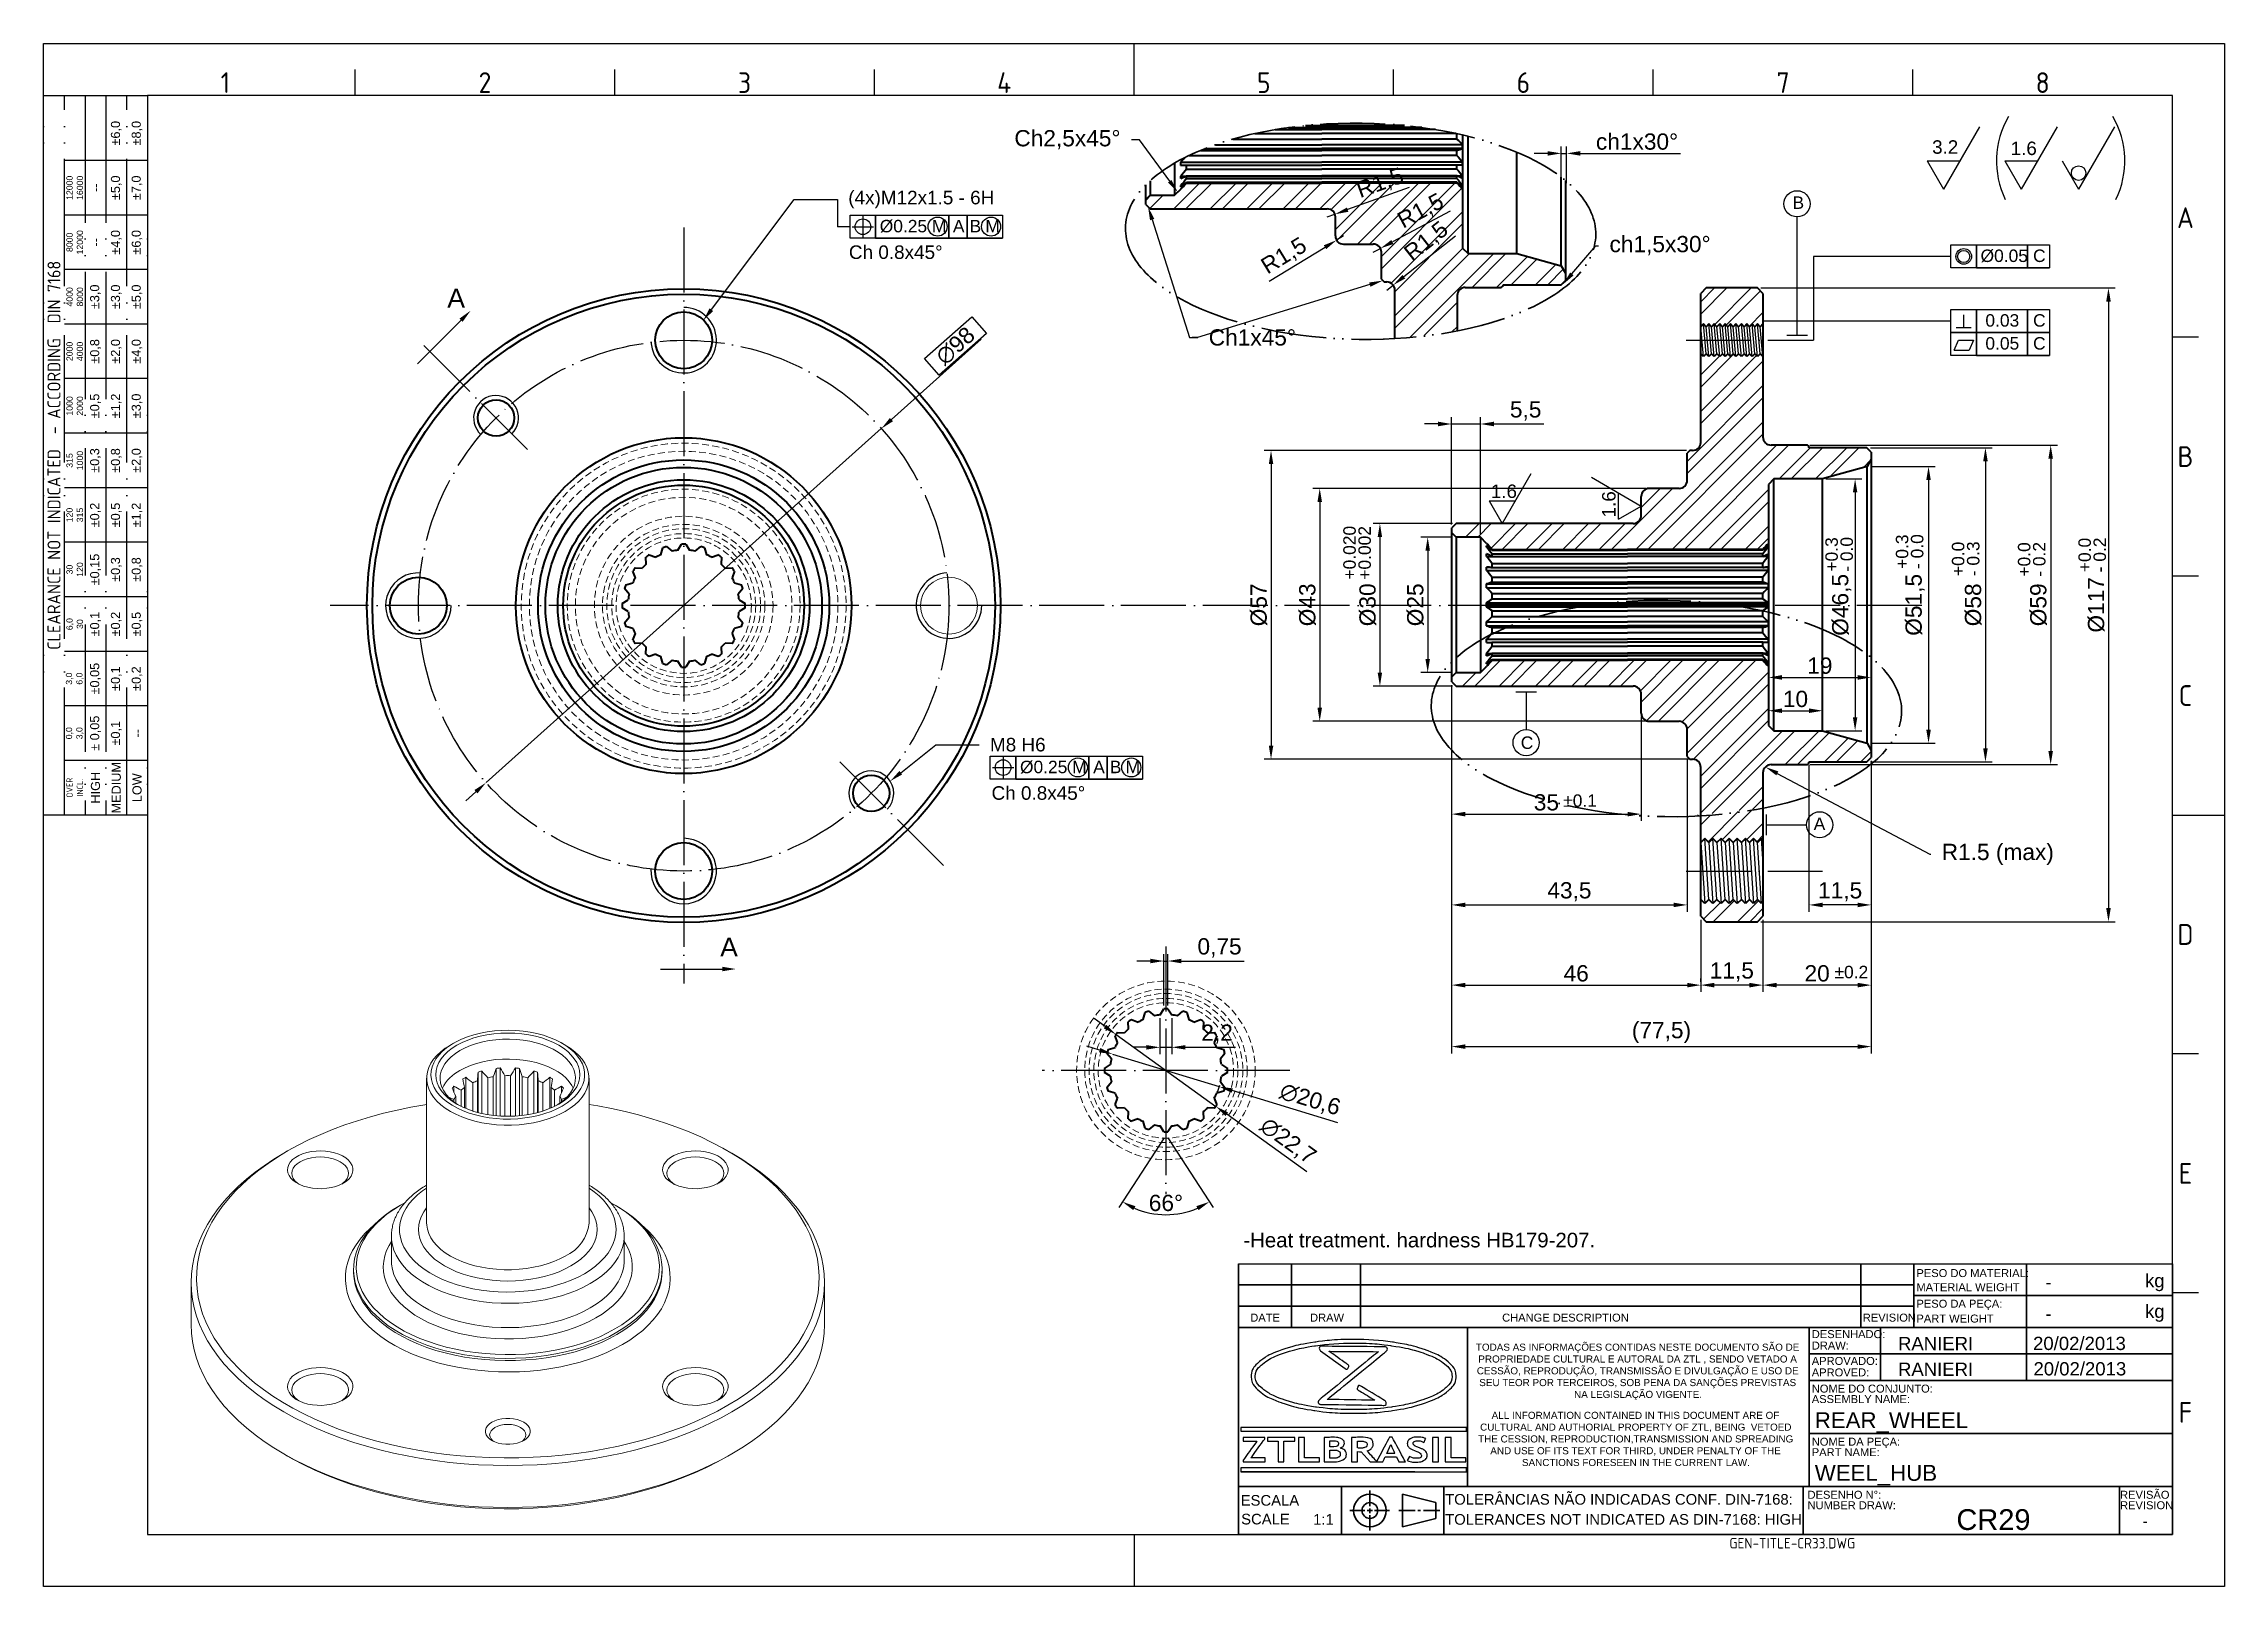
# Model space of a CAD drawing. Header units: millimetres. Extents: x 2452 to 2855, y 1106 to 1391.
import ezdxf
from ezdxf import colors
from ezdxf.entities.mleader import LeaderData, LeaderLine
from ezdxf.enums import TextEntityAlignment as Align
from ezdxf.math import Vec2, Vec3

# ---------------------------------------------------------------- set-up
doc = ezdxf.new("R2010")
doc.units = ezdxf.units.MM
for name, pattern in [('ACAD_ISO02W100', [15, 12, -3]), ('ACAD_ISO04W100', [30, 24, -3, 0, -3]), ('ACAD_ISO05W100', [33, 24, -3, 0, -3, 0, -3]), ('HIDDEN', [1.905, 1.27, -0.635])]:
    doc.linetypes.add(name, pattern=pattern)
for name, color, linetype, lineweight in [('AM_0', 7, 'Continuous', 40), ('AM_4', 1, 'ACAD_ISO04W100', 25), ('AM_5', 3, 'Continuous', 25), ('AM_8', 40, 'ACAD_ISO02W100', 35), ('AM_BOR', 2, 'ACAD_ISO05W100', 35)]:
    doc.layers.add(name, color=color, linetype=linetype, lineweight=lineweight)
doc.layers.add('Camada 1', color=7, linetype='Continuous')
doc.styles.add('ACISOTS', font='isocp.shx', dxfattribs={"height": 1})
doc.styles.get("Standard").update_dxf_attribs({"font": 'arial.ttf'})
doc.dimstyles.new('ISO-25', dxfattribs={"dimtxt": 3, "dimasz": 2.5, "dimexe": 1.25, "dimexo": 0.625, "dimtad": 1, "dimtxsty": 'Standard', "dimcen": 2.5, "dimadec": 0, "dimazin": 0, "dimtfac": 1, "dimtmove": 0, "dimatfit": 3, "dimfxl": 1, "dimarcsym": 0})

msp = doc.modelspace()

# ---------------------------------------------------------------- texts
at = {"color": 0, "linetype": 'Continuous', "char_height": 1.3068, "attachment_point": 1}
for s, width, insert in [('\\pi0.22868;TODAS AS INFORMAÇÕES CONTIDAS NESTE DOCUMENTO SÃO DE \\P\\pi0.68107;PROPRIEDADE CULTURAL E AUTORAL DA ZTL , SENDO VETADO A \\P\\pi0.40206;CESSÃO, REPRODUÇÃO, TRANSMISSÃO E DIVULGAÇÃO E USO DE \\P\\pi0.85222;SEU TEOR POR TERCEIROS, SOB PENA DA SANÇÕES PREVISTAS \\P\\pi18.36;NA LEGISLAÇÃO VIGENTE.', 60.06028, (2716.269, 1151.31)), ('\\pi3.8613;ALL INFORMATION CONTAINED IN THIS DOCUMENT ARE OF \\P\\pi1.73;CULTURAL AND AUTHORIAL PROPERTY OF ZTL, BEING  VETOED \\P\\pi1.3605;THE CESSION, REPRODUCTION,TRANSMISSION AND SPREADING \\P\\pi3.6144;AND USE OF ITS TEXT FOR THIRD, UNDER PENALTY OF THE \\P\\pi9.4669;SANCTIONS FORESEEN IN THE CURRENT LAW.', 60.78715, (2715.542, 1138.731))]:
    msp.add_mtext_dynamic_manual_height_columns(s, width=width, gutter_width=12.5, heights=[0], dxfattribs=dict(at, insert=insert))
at = {"layer": 'AM_4', "insert": (2673.536, 1171.781), "char_height": 2.7, "width": 66.26474, "attachment_point": 1}
msp.add_mtext('-Heat treatment. hardness HB179-207.', dxfattribs=at)
at = {"layer": 'AM_5'}
for s, width, insert, char_height, attachment_point in [('3.2', 18.23779, (2800.763, 1373.477), 2.484, 1), ('1.6', 18.23779, (2815.272, 1373.237), 2.484, 1), ('B', 18.23779, (2774.977, 1363.115), 2.3, 1), ('%%C0.25', 18.23779, (2606.389, 1358.782), 2.3, 1), ('M', 18.23779, (2616.03, 1358.782), 2.3, 1), ('A', 18.23779, (2619.905, 1358.782), 2.3, 1), ('B', 18.23779, (2622.979, 1358.782), 2.3, 1), ('M', 18.23779, (2625.899, 1358.782), 2.3, 1), ('%%C0.05', 18.23779, (2809.707, 1353.305), 2.3, 1), ('C', 18.23779, (2819.403, 1353.305), 2.3, 1), ('A', 12.46166, (2526.523, 1342.605), 3.5, 7), (' 0.03', 18.23779, (2809.707, 1341.372), 2.3, 1), ('C', 18.23779, (2819.403, 1341.372), 2.3, 1), (' 0.05', 18.23779, (2809.707, 1337.137), 2.3, 1), ('C', 18.23779, (2819.403, 1337.137), 2.3, 1), ('1.6', 18.23779, (2719.263, 1309.925), 2.484, 1), ('C', 18.23779, (2724.78, 1263.407), 2.3, 1), ('%%C0.25', 18.23779, (2632.291, 1258.931), 2.3, 1), ('M', 18.23779, (2641.931, 1258.931), 2.3, 1), ('A', 18.23779, (2645.806, 1258.931), 2.3, 1), ('B', 18.23779, (2648.881, 1258.931), 2.3, 1), ('M', 18.23779, (2651.8, 1258.931), 2.3, 1), ('%%P0.1', 18.23779, (2732.619, 1252.719), 2.3, 1), ('A', 18.23779, (2778.886, 1248.441), 2.3, 1), ('A', 12.46166, (2576.923, 1222.788), 3.5, 7), ('%%P0.2', 18.23779, (2782.73, 1221.07), 2.3, 1)]:
    msp.add_mtext_dynamic_manual_height_columns(s, width=width, gutter_width=12.5, heights=[0], dxfattribs=dict(at, insert=insert, char_height=char_height, attachment_point=attachment_point))
at = {"layer": 'AM_5', "color": 3, "char_height": 2.5, "attachment_point": 1}
for insert in [(2600.693, 1354.069), (2627.039, 1254.217)]:
    msp.add_mtext_dynamic_manual_height_columns('Ch 0.8x45%%D', width=40.20612, gutter_width=12.5, heights=[0], dxfattribs=dict(at, insert=insert))
at = {"layer": 'AM_5', "attachment_point": 1, "rotation": 90}
for s, insert, char_height in [('1.6', (2739.805, 1303.859), 2.484), ('+0.020', (2692.005, 1292.375), 2.3), ('+0.002', (2694.793, 1292.345), 2.3), ('+0.3', (2781.04, 1293.841), 2.3), ('- 0.0', (2783.828, 1293.812), 2.3), ('+0.3', (2794.057, 1294.354), 2.3), ('- 0.0', (2796.845, 1294.324), 2.3), ('+0.0', (2804.409, 1293.022), 2.3), ('- 0.3', (2807.197, 1292.992), 2.3), ('+0.0', (2816.606, 1292.92), 2.3), ('- 0.2', (2819.394, 1292.89), 2.3), ('+0.0', (2827.778, 1293.739), 2.3), ('- 0.2', (2830.566, 1293.709), 2.3)]:
    msp.add_mtext_dynamic_manual_height_columns(s, width=18.23779, gutter_width=12.5, heights=[0], dxfattribs=dict(at, insert=insert, char_height=char_height))
at = {"layer": 'AM_8', "color": 0, "linetype": 'Continuous'}
for s, height, p in [('PESO DO MATERIAL:', 1.47015, (2797.862, 1163.601)), ('kg', 2.4503, (2840.086, 1161.722)), ('MATERIAL WEIGHT', 1.47015, (2797.862, 1160.998)), ('DATE', 1.4702, (2674.824, 1155.38)), ('DRAW', 1.4702, (2685.868, 1155.38)), ('CHANGE DESCRIPTION', 1.47015, (2721.342, 1155.38)), ('REVISION', 1.4702, (2787.956, 1155.38)), ('PESO DA PEÇA:', 1.47015, (2797.862, 1157.951)), ('PART WEIGHT', 1.47015, (2797.862, 1155.208)), ('kg', 2.4503, (2840.086, 1156.069)), ('DESENHADO:', 1.4702, (2778.533, 1152.333)), ('APROVADO:', 1.4702, (2778.533, 1147.381)), ('DRAW:', 1.4702, (2778.533, 1150.218)), ('APROVED:', 1.4702, (2778.533, 1145.267)), ('ASSEMBLY NAME:', 1.47015, (2778.533, 1140.34)), ('NOME DO CONJUNTO:', 1.47015, (2778.533, 1142.275)), ('NOME DA PEÇA:', 1.47015, (2778.533, 1132.474)), ('PART NAME:', 1.4702, (2778.533, 1130.539)), ('TOLERÂNCIAS NÃO INDICADAS CONF. DIN-7168:', 1.9602, (2710.818, 1121.581)), ('DESENHO N%%d:', 1.47015, (2777.752, 1122.673)), ('REVISÃO', 1.4702, (2835.473, 1122.673)), ('SCALE', 1.9602, (2673.144, 1117.935)), ('ESCALA', 1.9602, (2673.053, 1121.398)), ('1:1', 1.9602, (2686.434, 1117.881)), ('TOLERANCES NOT INDICATED AS DIN-7168: HIGH', 1.9602, (2710.818, 1117.881)), ('NUMBER DRAW:', 1.47015, (2777.752, 1120.738)), ('REVISION', 1.4702, (2835.473, 1120.738))]:
    msp.add_text(s, height=height, dxfattribs=at).set_placement(p)
for p in [(2821.688, 1162.669), (2821.688, 1156.838)]:
    msp.add_attdef('-', text='', height=2.45, dxfattribs=at).set_placement(p, align=Align.MIDDLE_LEFT)
for tag, p, height in [('RANIERI', (2794.459, 1150.102), 2.45), ('20/02/2013', (2819.403, 1150.131), 2.45), ('20/02/2013', (2819.481, 1145.442), 2.45), ('RANIERI', (2794.457, 1145.361), 2.45), ('REAR_WHEEL', (2779.087, 1135.714), 2.94), ('WEEL_HUB', (2779.087, 1125.988), 2.94), ('CR29', (2805.249, 1116.908), 3.833)]:
    msp.add_attdef(tag, p, '', height=height, dxfattribs=at)
msp.add_attdef('-', text='', height=1.917, dxfattribs=at).set_placement((2840.112, 1118.528), align=Align.MIDDLE_CENTER)
at = {"layer": 'AM_8', "color": 0, "linetype": 'Continuous', "style": 'ACISOTS'}
msp.add_attdef('GEN-TITLE-CR33.DWG', (2763.316, 1113.487), '', height=1.96, dxfattribs=at)

# ---------------------------------------------------------------- blocks, each defined once
blk = doc.blocks.new('A3 ZTL')
for p, q in [((19.57, 280.82), (19.57, 9.78)), ((401.17, 280.82), (19.57, 280.82)), ((401.17, 9.78), (401.17, 280.82)), ((19.57, 9.78), (401.17, 9.78))]:
    blk.add_line(p, q)
at = {"layer": 'AM_BOR', "color": 135, "linetype": 'Continuous', "lineweight": 25}
for p, q in [((0, 0), (0, 290.61)), ((0, 290.61), (410.96, 290.61)), ((410.96, 290.61), (410.96, 0)), ((410.96, 0), (0, 0))]:
    blk.add_line(p, q, dxfattribs=at)
at = {"layer": 'AM_BOR', "color": 135, "lineweight": 25}
for p, q in [((205.48, 280.82), (205.48, 290.61)), ((58.71, 280.82), (58.71, 285.71)), ((107.63, 280.82), (107.63, 285.71)), ((156.56, 280.82), (156.56, 285.71)), ((254.4, 280.82), (254.4, 285.71)), ((303.33, 280.82), (303.33, 285.71)), ((352.25, 280.82), (352.25, 285.71)), ((3.91, 145.3), (3.91, 280.82)), ((7.83, 280.82), (7.83, 145.3)), ((11.74, 280.82), (11.74, 145.3)), ((15.66, 145.3), (15.66, 280.82)), ((19.57, 268.59), (3.91, 268.59)), ((19.57, 258.32), (3.91, 258.32)), ((19.57, 248.04), (3.91, 248.04)), ((19.57, 237.77), (3.91, 237.77)), ((406.07, 235.32), (401.17, 235.32)), ((19.57, 227.5), (3.91, 227.5)), ((19.57, 217.22), (3.91, 217.22)), ((19.57, 206.95), (3.91, 206.95)), ((19.57, 196.67), (3.91, 196.67)), ((406.07, 190.31), (401.17, 190.31)), ((19.57, 186.4), (3.91, 186.4)), ((19.57, 176.13), (3.91, 176.13)), ((19.57, 165.85), (3.91, 165.85)), ((19.57, 155.58), (3.91, 155.58)), ((401.17, 145.3), (410.96, 145.3)), ((406.07, 100.29), (401.17, 100.29)), ((406.07, 55.28), (401.17, 55.28)), ((205.48, 9.78), (205.48, 0))]:
    blk.add_line(p, q, dxfattribs=at)
blk.add_lwpolyline([(19.57, 145.3), (0, 145.3), (0, 280.82), (19.57, 280.82)], close=True, dxfattribs=at)
at = {"layer": 'AM_BOR', "color": 135, "lineweight": 25, "style": 'ACISOTS'}
for s, p in [('1', (34.25, 283.27)), ('2', (83.17, 283.27)), ('3', (132.09, 283.27)), ('4', (181.02, 283.27)), ('5', (229.94, 283.27)), ('6', (278.86, 283.27)), ('7', (327.79, 283.27)), ('8', (376.71, 283.27)), ('A', (403.62, 257.83)), ('B', (403.62, 212.82)), ('C', (403.62, 167.81)), ('D', (403.62, 122.8)), ('E', (403.62, 77.79)), ('F', (403.62, 32.78))]:
    blk.add_text(s, height=3.91, dxfattribs=at).set_placement(p, align=Align.MIDDLE)
at = {"layer": 'AM_BOR', "color": 135, "lineweight": 25, "attachment_point": 5, "rotation": 90}
for s, insert, char_height, width in [('±6,0', (13.7, 273.73), 1.712, 10.274), ('±8,0', (17.61, 273.73), 1.712, 10.274), ('12000\\P16000', (5.87, 263.45), 1.174, 10.274), ('--', (9.78, 263.45), 1.712, 10.274), ('±5,0', (13.7, 263.45), 1.712, 10.274), ('±7,0', (17.61, 263.45), 1.712, 10.274), ('8000\\P12000', (5.87, 253.18), 1.174, 10.274), ('±4,0', (13.7, 253.18), 1.712, 10.274), ('±6,0', (17.61, 253.18), 1.712, 10.274), ('--', (9.78, 253.18), 1.712, 10.274), ('{\\Fisocp.shx|c0;CLEARANCE NOT INDICATED  - ACCORDING  DIN 7168}', (1.96, 213.06), 2.4462, 135.5186), ('4000\\P8000', (5.87, 242.91), 1.174, 10.274), ('±3,0', (9.78, 242.91), 1.712, 10.274), ('±3,0', (13.7, 242.91), 1.712, 10.274), ('±5,0', (17.61, 242.91), 1.712, 10.274), ('2000\\P4000', (5.87, 232.63), 1.174, 10.274), ('±0,8', (9.78, 232.63), 1.712, 10.274), ('±2,0', (13.7, 232.63), 1.712, 10.274), ('±4,0', (17.61, 232.63), 1.712, 10.274), ('1000\\P2000', (5.87, 222.36), 1.174, 10.274), ('±0,5', (9.78, 222.36), 1.712, 10.274), ('±1,2', (13.7, 222.36), 1.712, 10.274), ('±3,0', (17.61, 222.36), 1.712, 10.274), ('315\\P1000', (5.87, 212.08), 1.174, 10.274), ('±0,3', (9.78, 212.08), 1.712, 10.274), ('±0,8', (13.7, 212.08), 1.712, 10.274), ('±2,0', (17.61, 212.08), 1.712, 10.274), ('120\\P315', (5.87, 201.81), 1.174, 10.274), ('±0,2', (9.78, 201.81), 1.712, 10.274), ('±0,5', (13.7, 201.81), 1.712, 10.274), ('±1,2', (17.61, 201.81), 1.712, 10.274), ('±0,15', (9.78, 191.54), 1.712, 10.274), ('±0,3', (13.7, 191.54), 1.712, 10.274), ('±0,8', (17.61, 191.54), 1.712, 10.274), ('30\\P120', (5.87, 191.54), 1.174, 10.274), ('6,0\\P30', (5.87, 181.26), 1.174, 10.274), ('±0,1', (9.78, 181.26), 1.712, 10.274), ('±0,2', (13.7, 181.26), 1.712, 10.274), ('±0,5', (17.61, 181.26), 1.712, 10.274), ('±0,05', (9.78, 170.99), 1.712, 10.274), ('±0,1', (13.7, 170.99), 1.712, 10.274), ('±0,2', (17.61, 170.99), 1.712, 10.274), ('3,0\\P6,0', (5.87, 170.99), 1.174, 10.274), ('0,0\\P3,0', (5.87, 160.71), 1.174, 10.274), ('± 0,05', (9.78, 160.71), 1.712, 10.274), ('\\pt4.69206;±0,1', (13.7, 160.71), 1.7123, 10.274), ('--', (17.61, 160.71), 1.712, 10.274), ('{\\Fisocp.shx|c0;OVER\\PINCL.}', (5.87, 150.44), 1.1742, 10.274), ('HIGH', (9.78, 150.44), 1.712, 10.274), ('MEDIUM', (13.7, 150.44), 1.712, 10.274), ('LOW', (17.61, 150.44), 1.712, 10.274)]:
    blk.add_mtext(s, dxfattribs=dict(at, insert=insert, char_height=char_height, width=width))
blk = doc.blocks.new('*D102')
at = {"layer": 'AM_5', "color": 0, "lineweight": -2, "transparency": 16777216}
for p, q in [((2625.15, 1336.78), (2608.55, 1321.91)), ((2533.67, 1254.88), (2606.68, 1320.24)), ((2531.81, 1253.21), (2529.95, 1251.54))]:
    blk.add_line(p, q, dxfattribs=at)
at = {"layer": 'AM_5', "color": 0, "transparency": 16777216}
for points in [[(2608.27, 1322.22), (2608.83, 1321.6), (2606.68, 1320.24)], [(2531.53, 1253.52), (2532.09, 1252.9), (2533.67, 1254.88)]]:
    blk.add_solid(points, dxfattribs=at)
at = {"layer": 'Defpoints', "color": 0, "transparency": 16777216}
for p in [(2606.68, 1320.24), (2533.67, 1254.88)]:
    blk.add_point(p, dxfattribs=at)
at = {"layer": 'AM_5', "color": 0, "transparency": 16777216, "insert": (2620.37, 1335.51), "char_height": 3, "attachment_point": 5, "rotation": 41.8384}
blk.add_mtext('∅98', dxfattribs=at)
blk = doc.blocks.new('*U93')
at = {"layer": 'AM_4', "ltscale": 0.5}
blk.add_line((-9.96, 9.96), (9.96, -9.96), dxfattribs=at)
blk = doc.blocks.new('*U95')
at = {"layer": 'AM_5', "color": 0, "linetype": 'ByBlock', "lineweight": -2, "transparency": 16777216, "rotation": 180}
blk.add_blockref('*U93', (2546.27, 1321.13), dxfattribs=at)
at = {"layer": 'AM_5', "color": 0, "linetype": 'ByBlock', "lineweight": -2, "transparency": 16777216}
blk.add_blockref('*U93', (2623.87, 1243.54), dxfattribs=at)
blk = doc.blocks.new('*D99')
at = {"layer": 'AM_5', "color": 0, "lineweight": -2, "transparency": 16777216}
for p, q in [((2729.76, 1371.06), (2727.26, 1371.06)), ((2732.26, 1366.57), (2732.26, 1372.31)), ((2732.26, 1371.06), (2733.26, 1371.06)), ((2733.26, 1365.57), (2733.26, 1372.31)), ((2735.76, 1371.06), (2754.26, 1371.06))]:
    blk.add_line(p, q, dxfattribs=at)
at = {"layer": 'AM_5', "color": 0, "transparency": 16777216}
for points in [[(2729.76, 1371.47), (2729.76, 1370.64), (2732.26, 1371.06)], [(2735.76, 1371.47), (2735.76, 1370.64), (2733.26, 1371.06)]]:
    blk.add_solid(points, dxfattribs=at)
at = {"layer": 'Defpoints', "color": 0, "transparency": 16777216}
for p in [(2733.26, 1371.06), (2732.26, 1365.95), (2733.26, 1364.95)]:
    blk.add_point(p, dxfattribs=at)
at = {"layer": 'AM_5', "color": 0, "transparency": 16777216, "insert": (2746.26, 1373.22), "char_height": 3, "attachment_point": 5}
blk.add_mtext('ch1x30%%D', dxfattribs=at)
blk = doc.blocks.new('*D130')
at = {"layer": 'AM_5', "color": 0, "lineweight": -2, "transparency": 16777216}
for p, q in [((2769.15, 1346.21), (2834.58, 1346.21)), ((2833.33, 1343.71), (2833.33, 1231.71)), ((2769.15, 1229.21), (2834.58, 1229.21))]:
    blk.add_line(p, q, dxfattribs=at)
at = {"layer": 'AM_5', "color": 0, "transparency": 16777216}
for points in [[(2832.91, 1343.71), (2833.75, 1343.71), (2833.33, 1346.21)], [(2832.91, 1231.71), (2833.75, 1231.71), (2833.33, 1229.21)]]:
    blk.add_solid(points, dxfattribs=at)
at = {"layer": 'Defpoints', "color": 0, "transparency": 16777216}
for p in [(2768.52, 1346.21), (2768.52, 1229.21), (2833.33, 1229.21)]:
    blk.add_point(p, dxfattribs=at)
at = {"layer": 'AM_5', "color": 0, "transparency": 16777216, "insert": (2831.09, 1287.71), "char_height": 3, "attachment_point": 5, "rotation": 90}
blk.add_mtext('%%c117', dxfattribs=at)
blk = doc.blocks.new('*D131')
at = {"layer": 'AM_5', "color": 0, "lineweight": -2, "transparency": 16777216}
for p, q in [((2778.15, 1317.21), (2823.91, 1317.21)), ((2822.66, 1314.71), (2822.66, 1260.71)), ((2778.15, 1258.21), (2823.91, 1258.21))]:
    blk.add_line(p, q, dxfattribs=at)
at = {"layer": 'AM_5', "color": 0, "transparency": 16777216}
for points in [[(2822.24, 1314.71), (2823.07, 1314.71), (2822.66, 1317.21)], [(2822.24, 1260.71), (2823.07, 1260.71), (2822.66, 1258.21)]]:
    blk.add_solid(points, dxfattribs=at)
at = {"layer": 'Defpoints', "color": 0, "transparency": 16777216}
for p in [(2777.52, 1317.21), (2777.52, 1258.21), (2822.66, 1258.21)]:
    blk.add_point(p, dxfattribs=at)
at = {"layer": 'AM_5', "color": 0, "transparency": 16777216, "insert": (2820.42, 1287.71), "char_height": 3, "attachment_point": 5, "rotation": 90}
blk.add_mtext('%%c59', dxfattribs=at)
blk = doc.blocks.new('*D132')
at = {"layer": 'AM_5', "color": 0, "lineweight": -2, "transparency": 16777216}
for p, q in [((2789.35, 1316.71), (2811.86, 1316.71)), ((2810.61, 1314.21), (2810.61, 1261.21)), ((2789.35, 1258.71), (2811.86, 1258.71))]:
    blk.add_line(p, q, dxfattribs=at)
at = {"layer": 'AM_5', "color": 0, "transparency": 16777216}
for points in [[(2810.19, 1314.21), (2811.03, 1314.21), (2810.61, 1316.71)], [(2810.19, 1261.21), (2811.03, 1261.21), (2810.61, 1258.71)]]:
    blk.add_solid(points, dxfattribs=at)
at = {"layer": 'Defpoints', "color": 0, "transparency": 16777216}
for p in [(2788.72, 1316.71), (2788.72, 1258.71), (2810.61, 1258.71)]:
    blk.add_point(p, dxfattribs=at)
at = {"layer": 'AM_5', "color": 0, "transparency": 16777216, "insert": (2808.37, 1287.71), "char_height": 3, "attachment_point": 5, "rotation": 90}
blk.add_mtext('%%c58', dxfattribs=at)
blk = doc.blocks.new('*D133')
at = {"layer": 'AM_5', "color": 0, "lineweight": -2, "transparency": 16777216}
for p, q in [((2789.38, 1313.24), (2801.35, 1313.24)), ((2800.1, 1310.74), (2800.1, 1264.67)), ((2789.38, 1262.17), (2801.35, 1262.17))]:
    blk.add_line(p, q, dxfattribs=at)
at = {"layer": 'AM_5', "color": 0, "transparency": 16777216}
for points in [[(2799.68, 1310.74), (2800.52, 1310.74), (2800.1, 1313.24)], [(2799.68, 1264.67), (2800.52, 1264.67), (2800.1, 1262.17)]]:
    blk.add_solid(points, dxfattribs=at)
at = {"layer": 'Defpoints', "color": 0, "transparency": 16777216}
for p in [(2788.75, 1313.24), (2788.75, 1262.17), (2800.1, 1262.17)]:
    blk.add_point(p, dxfattribs=at)
at = {"layer": 'AM_5', "color": 0, "transparency": 16777216, "insert": (2797.62, 1287.71), "char_height": 3, "attachment_point": 5, "rotation": 90}
blk.add_mtext('%%C51,5', dxfattribs=at)
blk = doc.blocks.new('*D134')
at = {"layer": 'AM_5', "color": 0, "lineweight": -2, "transparency": 16777216}
for p, q in [((2781.15, 1310.96), (2787.79, 1310.96)), ((2786.54, 1308.46), (2786.54, 1266.96)), ((2781.15, 1264.46), (2787.79, 1264.46))]:
    blk.add_line(p, q, dxfattribs=at)
at = {"layer": 'AM_5', "color": 0, "transparency": 16777216}
for points in [[(2786.12, 1308.46), (2786.95, 1308.46), (2786.54, 1310.96)], [(2786.12, 1266.96), (2786.95, 1266.96), (2786.54, 1264.46)]]:
    blk.add_solid(points, dxfattribs=at)
at = {"layer": 'Defpoints', "color": 0, "transparency": 16777216}
for p in [(2780.52, 1310.96), (2780.52, 1264.46), (2786.54, 1264.46)]:
    blk.add_point(p, dxfattribs=at)
at = {"layer": 'AM_5', "color": 0, "transparency": 16777216, "insert": (2784.06, 1287.71), "char_height": 3, "attachment_point": 5, "rotation": 90}
blk.add_mtext('%%c46,5', dxfattribs=at)
blk = doc.blocks.new('*D135')
at = {"layer": 'AM_5', "color": 0, "lineweight": -2, "transparency": 16777216}
for p, q in [((2755.4, 1316.21), (2677.41, 1316.21)), ((2678.66, 1313.71), (2678.66, 1261.71)), ((2755.9, 1259.21), (2677.41, 1259.21))]:
    blk.add_line(p, q, dxfattribs=at)
at = {"layer": 'AM_5', "color": 0, "transparency": 16777216}
for points in [[(2678.25, 1313.71), (2679.08, 1313.71), (2678.66, 1316.21)], [(2678.25, 1261.71), (2679.08, 1261.71), (2678.66, 1259.21)]]:
    blk.add_solid(points, dxfattribs=at)
at = {"layer": 'Defpoints', "color": 0, "transparency": 16777216}
for p in [(2756.02, 1316.21), (2678.66, 1259.21), (2756.52, 1259.21)]:
    blk.add_point(p, dxfattribs=at)
at = {"layer": 'AM_5', "color": 0, "transparency": 16777216, "insert": (2676.42, 1287.71), "char_height": 3, "attachment_point": 5, "rotation": 90}
blk.add_mtext('%%c57', dxfattribs=at)
blk = doc.blocks.new('*D136')
at = {"layer": 'AM_5', "color": 0, "lineweight": -2, "transparency": 16777216}
for p, q in [((2747.9, 1309.21), (2686.4, 1309.21)), ((2687.65, 1306.71), (2687.65, 1268.71)), ((2747.9, 1266.21), (2686.4, 1266.21))]:
    blk.add_line(p, q, dxfattribs=at)
at = {"layer": 'AM_5', "color": 0, "transparency": 16777216}
for points in [[(2687.24, 1306.71), (2688.07, 1306.71), (2687.65, 1309.21)], [(2687.24, 1268.71), (2688.07, 1268.71), (2687.65, 1266.21)]]:
    blk.add_solid(points, dxfattribs=at)
at = {"layer": 'Defpoints', "color": 0, "transparency": 16777216}
for p in [(2748.52, 1309.21), (2687.65, 1266.21), (2748.52, 1266.21)]:
    blk.add_point(p, dxfattribs=at)
at = {"layer": 'AM_5', "color": 0, "transparency": 16777216, "insert": (2685.41, 1287.71), "char_height": 3, "attachment_point": 5, "rotation": 90}
blk.add_mtext('%%c43', dxfattribs=at)
blk = doc.blocks.new('*D137')
at = {"layer": 'AM_5', "color": 0, "lineweight": -2, "transparency": 16777216}
for p, q in [((2712.2, 1302.71), (2697.52, 1302.71)), ((2698.77, 1300.21), (2698.77, 1275.21)), ((2712.2, 1272.71), (2697.52, 1272.71))]:
    blk.add_line(p, q, dxfattribs=at)
at = {"layer": 'AM_5', "color": 0, "transparency": 16777216}
for points in [[(2698.35, 1300.21), (2699.18, 1300.21), (2698.77, 1302.71)], [(2698.35, 1275.21), (2699.18, 1275.21), (2698.77, 1272.71)]]:
    blk.add_solid(points, dxfattribs=at)
at = {"layer": 'Defpoints', "color": 0, "transparency": 16777216}
for p in [(2712.82, 1302.71), (2698.77, 1272.71), (2712.82, 1272.71)]:
    blk.add_point(p, dxfattribs=at)
at = {"layer": 'AM_5', "color": 0, "transparency": 16777216, "insert": (2696.53, 1287.71), "char_height": 3, "attachment_point": 5, "rotation": 90}
blk.add_mtext('%%c30', dxfattribs=at)
blk = doc.blocks.new('*D138')
at = {"layer": 'AM_5', "color": 0, "lineweight": -2, "transparency": 16777216}
for p, q in [((2712.2, 1300.21), (2706.34, 1300.21)), ((2707.59, 1297.71), (2707.59, 1277.71)), ((2712.2, 1275.21), (2706.34, 1275.21))]:
    blk.add_line(p, q, dxfattribs=at)
at = {"layer": 'AM_5', "color": 0, "transparency": 16777216}
for points in [[(2707.18, 1297.71), (2708.01, 1297.71), (2707.59, 1300.21)], [(2707.18, 1277.71), (2708.01, 1277.71), (2707.59, 1275.21)]]:
    blk.add_solid(points, dxfattribs=at)
at = {"layer": 'Defpoints', "color": 0, "transparency": 16777216}
for p in [(2712.82, 1300.21), (2707.59, 1275.21), (2712.82, 1275.21)]:
    blk.add_point(p, dxfattribs=at)
at = {"layer": 'AM_5', "color": 0, "transparency": 16777216, "insert": (2705.35, 1287.71), "char_height": 3, "attachment_point": 5, "rotation": 90}
blk.add_mtext('%%c25', dxfattribs=at)
blk = doc.blocks.new('*D139')
at = {"layer": 'AM_5', "color": 0, "lineweight": -2, "transparency": 16777216}
for p, q in [((2770.52, 1268.78), (2770.52, 1269.41)), ((2780.52, 1268.78), (2780.52, 1269.41)), ((2773.02, 1268.16), (2778.02, 1268.16))]:
    blk.add_line(p, q, dxfattribs=at)
at = {"layer": 'AM_5', "color": 0, "transparency": 16777216}
for points in [[(2773.02, 1268.58), (2773.02, 1267.74), (2770.52, 1268.16)], [(2778.02, 1268.58), (2778.02, 1267.74), (2780.52, 1268.16)]]:
    blk.add_solid(points, dxfattribs=at)
at = {"layer": 'Defpoints', "color": 0, "transparency": 16777216}
for p in [(2770.52, 1268.16), (2780.52, 1268.16), (2780.52, 1268.16)]:
    blk.add_point(p, dxfattribs=at)
at = {"layer": 'AM_5', "color": 0, "transparency": 16777216, "insert": (2775.52, 1270.32), "char_height": 3, "attachment_point": 5}
blk.add_mtext('10', dxfattribs=at)
blk = doc.blocks.new('*D140')
at = {"layer": 'AM_5', "color": 0, "lineweight": -2, "transparency": 16777216}
for p, q in [((2770.52, 1274.94), (2770.52, 1275.56)), ((2773.02, 1274.31), (2787.02, 1274.31)), ((2789.52, 1274.94), (2789.52, 1275.56))]:
    blk.add_line(p, q, dxfattribs=at)
at = {"layer": 'AM_5', "color": 0, "transparency": 16777216}
for points in [[(2773.02, 1274.73), (2773.02, 1273.89), (2770.52, 1274.31)], [(2787.02, 1274.73), (2787.02, 1273.89), (2789.52, 1274.31)]]:
    blk.add_solid(points, dxfattribs=at)
at = {"layer": 'Defpoints', "color": 0, "transparency": 16777216}
for p in [(2770.52, 1274.31), (2789.52, 1274.31), (2789.52, 1274.31)]:
    blk.add_point(p, dxfattribs=at)
at = {"layer": 'AM_5', "color": 0, "transparency": 16777216, "insert": (2780.02, 1276.47), "char_height": 3, "attachment_point": 5}
blk.add_mtext('19', dxfattribs=at)
blk = doc.blocks.new('*D141')
at = {"layer": 'AM_5', "color": 0, "lineweight": -2, "transparency": 16777216}
for p, q in [((2778.02, 1258.08), (2778.02, 1231.06)), ((2789.52, 1258.88), (2789.52, 1231.06)), ((2787.02, 1232.31), (2780.52, 1232.31))]:
    blk.add_line(p, q, dxfattribs=at)
at = {"layer": 'AM_5', "color": 0, "transparency": 16777216}
for points in [[(2780.52, 1232.72), (2780.52, 1231.89), (2778.02, 1232.31)], [(2787.02, 1232.72), (2787.02, 1231.89), (2789.52, 1232.31)]]:
    blk.add_solid(points, dxfattribs=at)
at = {"layer": 'Defpoints', "color": 0, "transparency": 16777216}
for p in [(2778.02, 1258.71), (2789.52, 1259.51), (2778.02, 1232.31)]:
    blk.add_point(p, dxfattribs=at)
at = {"layer": 'AM_5', "color": 0, "transparency": 16777216, "insert": (2783.77, 1234.73), "char_height": 3, "attachment_point": 5}
blk.add_mtext('11,5', dxfattribs=at)
blk = doc.blocks.new('*D142')
at = {"layer": 'AM_5', "color": 0, "lineweight": -2, "transparency": 16777216}
for p, q in [((2789.52, 1258.88), (2789.52, 1216.25)), ((2769.52, 1229.58), (2769.52, 1216.25)), ((2787.02, 1217.5), (2772.02, 1217.5))]:
    blk.add_line(p, q, dxfattribs=at)
at = {"layer": 'AM_5', "color": 0, "transparency": 16777216}
for points in [[(2772.02, 1217.92), (2772.02, 1217.08), (2769.52, 1217.5)], [(2787.02, 1217.92), (2787.02, 1217.08), (2789.52, 1217.5)]]:
    blk.add_solid(points, dxfattribs=at)
at = {"layer": 'Defpoints', "color": 0, "transparency": 16777216}
for p in [(2789.52, 1259.51), (2769.52, 1230.21), (2769.52, 1217.5)]:
    blk.add_point(p, dxfattribs=at)
at = {"layer": 'AM_5', "color": 0, "transparency": 16777216, "insert": (2779.52, 1219.66), "char_height": 3, "attachment_point": 5}
blk.add_mtext('20', dxfattribs=at)
blk = doc.blocks.new('*D143')
at = {"layer": 'AM_5', "color": 0, "lineweight": -2, "transparency": 16777216}
for p, q in [((2758.02, 1229.58), (2758.02, 1216.25)), ((2767.02, 1217.5), (2760.52, 1217.5)), ((2769.52, 1217.08), (2769.52, 1216.25))]:
    blk.add_line(p, q, dxfattribs=at)
at = {"layer": 'AM_5', "color": 0, "transparency": 16777216}
for points in [[(2760.52, 1217.92), (2760.52, 1217.08), (2758.02, 1217.5)], [(2767.02, 1217.92), (2767.02, 1217.08), (2769.52, 1217.5)]]:
    blk.add_solid(points, dxfattribs=at)
at = {"layer": 'Defpoints', "color": 0, "transparency": 16777216}
for p in [(2758.02, 1230.21), (2758.02, 1217.5), (2769.52, 1217.71)]:
    blk.add_point(p, dxfattribs=at)
at = {"layer": 'AM_5', "color": 0, "transparency": 16777216, "insert": (2763.77, 1219.93), "char_height": 3, "attachment_point": 5}
blk.add_mtext('11,5', dxfattribs=at)
blk = doc.blocks.new('*D144')
at = {"layer": 'AM_5', "color": 0, "lineweight": -2, "transparency": 16777216}
for p, q in [((2712.02, 1272.88), (2712.02, 1247.82)), ((2747.02, 1267.08), (2747.02, 1247.82)), ((2714.52, 1249.07), (2744.52, 1249.07))]:
    blk.add_line(p, q, dxfattribs=at)
at = {"layer": 'AM_5', "color": 0, "transparency": 16777216}
for points in [[(2714.52, 1249.49), (2714.52, 1248.65), (2712.02, 1249.07)], [(2744.52, 1249.49), (2744.52, 1248.65), (2747.02, 1249.07)]]:
    blk.add_solid(points, dxfattribs=at)
at = {"layer": 'Defpoints', "color": 0, "transparency": 16777216}
for p in [(2712.02, 1273.51), (2747.02, 1267.71), (2747.02, 1249.07)]:
    blk.add_point(p, dxfattribs=at)
at = {"layer": 'AM_5', "color": 0, "transparency": 16777216, "insert": (2729.52, 1251.23), "char_height": 3, "attachment_point": 5}
blk.add_mtext('35', dxfattribs=at)
blk = doc.blocks.new('*D145')
at = {"layer": 'AM_5', "color": 0, "lineweight": -2, "transparency": 16777216}
for p, q in [((2755.52, 1259.08), (2755.52, 1231.06)), ((2712.02, 1248.44), (2712.02, 1231.06)), ((2714.52, 1232.31), (2753.02, 1232.31))]:
    blk.add_line(p, q, dxfattribs=at)
at = {"layer": 'AM_5', "color": 0, "transparency": 16777216}
for points in [[(2714.52, 1232.72), (2714.52, 1231.89), (2712.02, 1232.31)], [(2753.02, 1232.72), (2753.02, 1231.89), (2755.52, 1232.31)]]:
    blk.add_solid(points, dxfattribs=at)
at = {"layer": 'Defpoints', "color": 0, "transparency": 16777216}
for p in [(2755.52, 1259.71), (2712.02, 1249.07), (2755.52, 1232.31)]:
    blk.add_point(p, dxfattribs=at)
at = {"layer": 'AM_5', "color": 0, "transparency": 16777216, "insert": (2733.77, 1234.73), "char_height": 3, "attachment_point": 5}
blk.add_mtext('43,5', dxfattribs=at)
blk = doc.blocks.new('*D146')
at = {"layer": 'AM_5', "color": 0, "lineweight": -2, "transparency": 16777216}
for p, q in [((2712.02, 1248.44), (2712.02, 1216.25)), ((2714.52, 1217.5), (2755.52, 1217.5)), ((2758.02, 1218.12), (2758.02, 1218.75))]:
    blk.add_line(p, q, dxfattribs=at)
at = {"layer": 'AM_5', "color": 0, "transparency": 16777216}
for points in [[(2714.52, 1217.92), (2714.52, 1217.08), (2712.02, 1217.5)], [(2755.52, 1217.92), (2755.52, 1217.08), (2758.02, 1217.5)]]:
    blk.add_solid(points, dxfattribs=at)
at = {"layer": 'Defpoints', "color": 0, "transparency": 16777216}
for p in [(2712.02, 1249.07), (2758.02, 1217.5), (2758.02, 1217.5)]:
    blk.add_point(p, dxfattribs=at)
at = {"layer": 'AM_5', "color": 0, "transparency": 16777216, "insert": (2735.02, 1219.66), "char_height": 3, "attachment_point": 5}
blk.add_mtext('46', dxfattribs=at)
blk = doc.blocks.new('*D147')
at = {"layer": 'AM_5', "color": 0, "lineweight": -2, "transparency": 16777216}
for p, q in [((2712.02, 1216.87), (2712.02, 1204.9)), ((2789.52, 1216.87), (2789.52, 1204.9)), ((2714.52, 1206.15), (2787.02, 1206.15))]:
    blk.add_line(p, q, dxfattribs=at)
at = {"layer": 'AM_5', "color": 0, "transparency": 16777216}
for points in [[(2714.52, 1206.56), (2714.52, 1205.73), (2712.02, 1206.15)], [(2787.02, 1206.56), (2787.02, 1205.73), (2789.52, 1206.15)]]:
    blk.add_solid(points, dxfattribs=at)
at = {"layer": 'Defpoints', "color": 0, "transparency": 16777216}
for p in [(2712.02, 1217.5), (2789.52, 1217.5), (2789.52, 1206.15)]:
    blk.add_point(p, dxfattribs=at)
at = {"layer": 'AM_5', "color": 0, "transparency": 16777216, "insert": (2750.77, 1208.74), "char_height": 3, "attachment_point": 5}
blk.add_mtext('(77,5)', dxfattribs=at)
blk = doc.blocks.new('*D148')
at = {"layer": 'AM_5', "color": 0, "lineweight": -2, "transparency": 16777216}
for p, q in [((2712.02, 1302.53), (2712.02, 1322.35)), ((2717.32, 1300.83), (2717.32, 1322.35)), ((2709.52, 1321.1), (2707.02, 1321.1)), ((2712.02, 1321.1), (2717.32, 1321.1)), ((2719.82, 1321.1), (2729.06, 1321.1))]:
    blk.add_line(p, q, dxfattribs=at)
at = {"layer": 'AM_5', "color": 0, "transparency": 16777216}
for points in [[(2709.52, 1321.52), (2709.52, 1320.68), (2712.02, 1321.1)], [(2719.82, 1321.52), (2719.82, 1320.68), (2717.32, 1321.1)]]:
    blk.add_solid(points, dxfattribs=at)
at = {"layer": 'Defpoints', "color": 0, "transparency": 16777216}
for p in [(2717.32, 1321.1), (2712.02, 1301.91), (2717.32, 1300.21)]:
    blk.add_point(p, dxfattribs=at)
at = {"layer": 'AM_5', "color": 0, "transparency": 16777216, "insert": (2725.69, 1323.52), "char_height": 3, "attachment_point": 5}
blk.add_mtext('5,5', dxfattribs=at)
blk = doc.blocks.new('*D164')
at = {"layer": 'AM_5', "color": 0, "lineweight": -2, "transparency": 16777216}
for p, q in [((2704.2, 1364.77), (2692.81, 1360.67)), ((2689.05, 1359.32), (2690.46, 1359.82))]:
    blk.add_line(p, q, dxfattribs=at)
at = {"layer": 'AM_5', "color": 0, "transparency": 16777216}
blk.add_solid([(2692.67, 1361.06), (2692.95, 1360.28), (2690.46, 1359.82)], dxfattribs=at)
at = {"layer": 'Defpoints', "color": 0, "transparency": 16777216}
for p in [(2689.05, 1359.32), (2690.46, 1359.82)]:
    blk.add_point(p, dxfattribs=at)
at = {"layer": 'AM_5', "color": 0, "transparency": 16777216, "insert": (2698.86, 1365.43), "char_height": 3, "attachment_point": 5, "rotation": 19.7935}
blk.add_mtext('R1,5', dxfattribs=at)
blk = doc.blocks.new('*D165')
at = {"layer": 'AM_5', "color": 0, "lineweight": -2, "transparency": 16777216}
for p, q in [((2711.75, 1360.41), (2701.07, 1354.7)), ((2697.55, 1352.82), (2698.87, 1353.52))]:
    blk.add_line(p, q, dxfattribs=at)
at = {"layer": 'AM_5', "color": 0, "transparency": 16777216}
blk.add_solid([(2700.88, 1355.07), (2701.27, 1354.33), (2698.87, 1353.52)], dxfattribs=at)
at = {"layer": 'Defpoints', "color": 0, "transparency": 16777216}
for p in [(2698.87, 1353.52), (2697.55, 1352.82)]:
    blk.add_point(p, dxfattribs=at)
at = {"layer": 'AM_5', "color": 0, "transparency": 16777216, "insert": (2706.37, 1360.29), "char_height": 3, "attachment_point": 5, "rotation": 28.1273}
blk.add_mtext('R1,5', dxfattribs=at)
blk = doc.blocks.new('*D166')
at = {"layer": 'AM_5', "color": 0, "lineweight": -2, "transparency": 16777216}
for p, q in [((2712.71, 1355.77), (2703.19, 1348.29)), ((2700.05, 1345.82), (2701.22, 1346.74))]:
    blk.add_line(p, q, dxfattribs=at)
at = {"layer": 'AM_5', "color": 0, "transparency": 16777216}
blk.add_solid([(2702.93, 1348.62), (2703.45, 1347.96), (2701.22, 1346.74)], dxfattribs=at)
at = {"layer": 'Defpoints', "color": 0, "transparency": 16777216}
for p in [(2700.05, 1345.82), (2701.22, 1346.74)]:
    blk.add_point(p, dxfattribs=at)
at = {"layer": 'AM_5', "color": 0, "transparency": 16777216, "insert": (2707.43, 1354.71), "char_height": 3, "attachment_point": 5, "rotation": 38.1734}
blk.add_mtext('R1,5', dxfattribs=at)
blk = doc.blocks.new('*D167')
at = {"layer": 'AM_5', "color": 0, "lineweight": -2, "transparency": 16777216}
for p, q in [((2678.29, 1347.44), (2688.63, 1353.74)), ((2692.05, 1355.82), (2690.76, 1355.04))]:
    blk.add_line(p, q, dxfattribs=at)
at = {"layer": 'AM_5', "color": 0, "transparency": 16777216}
blk.add_solid([(2688.41, 1354.09), (2688.85, 1353.38), (2690.76, 1355.04)], dxfattribs=at)
at = {"layer": 'Defpoints', "color": 0, "transparency": 16777216}
for p in [(2690.76, 1355.04), (2692.05, 1355.82)]:
    blk.add_point(p, dxfattribs=at)
at = {"layer": 'AM_5', "color": 0, "transparency": 16777216, "insert": (2681.13, 1352.01), "char_height": 3, "attachment_point": 5, "rotation": 31.3467}
blk.add_mtext('R1,5', dxfattribs=at)
blk = doc.blocks.new('*D168')
at = {"layer": 'AM_5', "color": 0, "lineweight": -2, "transparency": 16777216}
for p, q in [((2656.37, 1221.95), (2653.87, 1221.95)), ((2658.87, 1213.73), (2658.87, 1223.2)), ((2658.87, 1221.95), (2659.62, 1221.95)), ((2659.62, 1213.73), (2659.62, 1223.2)), ((2662.12, 1221.95), (2673.69, 1221.95))]:
    blk.add_line(p, q, dxfattribs=at)
at = {"layer": 'AM_5', "color": 0, "transparency": 16777216}
for points in [[(2656.37, 1222.37), (2656.37, 1221.53), (2658.87, 1221.95)], [(2662.12, 1222.37), (2662.12, 1221.53), (2659.62, 1221.95)]]:
    blk.add_solid(points, dxfattribs=at)
at = {"layer": 'Defpoints', "color": 0, "transparency": 16777216}
for p in [(2659.62, 1221.95), (2658.87, 1213.1), (2659.62, 1213.1)]:
    blk.add_point(p, dxfattribs=at)
at = {"layer": 'AM_5', "color": 0, "transparency": 16777216, "insert": (2669.15, 1224.38), "char_height": 3, "attachment_point": 5}
blk.add_mtext('0,75', dxfattribs=at)
blk = doc.blocks.new('*D169')
at = {"layer": 'AM_5', "color": 0, "lineweight": -2, "transparency": 16777216}
for p, q in [((2658.15, 1211.38), (2658.15, 1204.77)), ((2660.34, 1211.38), (2660.34, 1204.77)), ((2655.65, 1206.02), (2653.15, 1206.02)), ((2658.15, 1206.02), (2660.34, 1206.02)), ((2662.84, 1206.02), (2672.07, 1206.02))]:
    blk.add_line(p, q, dxfattribs=at)
at = {"layer": 'AM_5', "color": 0, "transparency": 16777216}
for points in [[(2655.65, 1206.43), (2655.65, 1205.6), (2658.15, 1206.02)], [(2662.84, 1206.43), (2662.84, 1205.6), (2660.34, 1206.02)]]:
    blk.add_solid(points, dxfattribs=at)
at = {"layer": 'Defpoints', "color": 0, "transparency": 16777216}
for p in [(2658.15, 1212), (2660.34, 1212), (2660.34, 1206.02)]:
    blk.add_point(p, dxfattribs=at)
at = {"layer": 'AM_5', "color": 0, "transparency": 16777216, "insert": (2668.7, 1208.45), "char_height": 3, "attachment_point": 5}
blk.add_mtext('2,2', dxfattribs=at)
blk = doc.blocks.new('*D170')
at = {"layer": 'AM_5', "color": 0, "lineweight": -2, "transparency": 16777216}
for p, q in [((2658.9, 1189.32), (2650.53, 1176.46)), ((2659.59, 1189.32), (2667.96, 1176.46))]:
    blk.add_line(p, q, dxfattribs=at)
blk.add_arc((2659.25, 1189.84), 14.72, 246.6723, 293.3277, dxfattribs=at)
at = {"layer": 'AM_5', "color": 0, "transparency": 16777216}
for points in [[(2653.22, 1175.95), (2653.61, 1176.69), (2651.21, 1177.5)], [(2664.88, 1176.69), (2665.27, 1175.95), (2667.28, 1177.5)]]:
    blk.add_solid(points, dxfattribs=at)
at = {"layer": 'Defpoints', "color": 0, "transparency": 16777216}
for p in [(2658.15, 1191.52), (2658.87, 1190.41), (2659.62, 1190.41), (2660.34, 1191.52), (2656.43, 1175.39)]:
    blk.add_point(p, dxfattribs=at)
at = {"layer": 'AM_5', "color": 0, "transparency": 16777216, "insert": (2659.25, 1177.27), "char_height": 3, "attachment_point": 5}
blk.add_mtext('66°', dxfattribs=at)
blk = doc.blocks.new('*D171')
at = {"layer": 'AM_5', "color": 0, "lineweight": -2, "transparency": 16777216}
for p, q in [((2647, 1205.49), (2644.61, 1206.22)), ((2649.39, 1204.76), (2669.1, 1198.76)), ((2691.01, 1192.08), (2671.49, 1198.03))]:
    blk.add_line(p, q, dxfattribs=at)
blk.add_arc((2659.25, 1201.76), 10.3, 336.0956, 344.612, dxfattribs=at)
at = {"layer": 'AM_5', "color": 0, "transparency": 16777216}
for points in [[(2647.12, 1205.89), (2646.88, 1205.09), (2649.39, 1204.76)], [(2671.61, 1198.43), (2671.37, 1197.63), (2669.1, 1198.76)]]:
    blk.add_solid(points, dxfattribs=at)
at = {"layer": 'Defpoints', "color": 0, "transparency": 16777216}
for p in [(2649.39, 1204.76), (2669.1, 1198.76)]:
    blk.add_point(p, dxfattribs=at)
at = {"layer": 'AM_5', "color": 0, "transparency": 16777216, "insert": (2685.85, 1196.24), "char_height": 3, "attachment_point": 5, "rotation": 343.049}
blk.add_mtext('∅20,6', dxfattribs=at)
blk = doc.blocks.new('*D172')
at = {"layer": 'AM_5', "color": 0, "lineweight": -2, "transparency": 16777216}
for p, q in [((2648.01, 1209.86), (2645.98, 1211.32)), ((2650.04, 1208.39), (2668.45, 1195.12)), ((2685.28, 1183), (2670.48, 1193.66))]:
    blk.add_line(p, q, dxfattribs=at)
at = {"layer": 'AM_5', "color": 0, "transparency": 16777216}
for points in [[(2648.25, 1210.19), (2647.77, 1209.52), (2650.04, 1208.39)], [(2670.73, 1194), (2670.24, 1193.32), (2668.45, 1195.12)]]:
    blk.add_solid(points, dxfattribs=at)
at = {"layer": 'Defpoints', "color": 0, "transparency": 16777216}
for p in [(2650.04, 1208.39), (2668.45, 1195.12)]:
    blk.add_point(p, dxfattribs=at)
at = {"layer": 'AM_5', "color": 0, "transparency": 16777216, "insert": (2681.73, 1188.6), "char_height": 3, "attachment_point": 5, "rotation": 324.2197}
blk.add_mtext('∅22,7', dxfattribs=at)

# ---------------------------------------------------------------- dimensions: what is measured, and where the dimension line sits
at = {"layer": 'AM_5'}
for base, p1, p2, text, picture, middle in [((2733.262, 1371.058), (2732.265, 1365.945), (2733.262, 1364.949), 'ch1x30%%D', '*D99', (2746.261, 1373.216)), ((2717.323, 1321.099), (2712.023, 1301.907), (2717.323, 1300.207), '5,5', '*D148', (2725.69, 1323.52)), ((2789.523, 1206.147), (2712.023, 1217.499), (2789.523, 1217.499), '(77,5)', '*D147', (2750.773, 1208.739)), ((2660.338, 1206.018), (2658.153, 1212.001), (2660.338, 1212.001), '2,2', '*D169', (2668.704, 1208.446))]:
    dim = msp.add_linear_dim(base=base, p1=p1, p2=p2, text=text, dimstyle='ISO-25', dxfattribs=at)
    dim.commit()
    dim.dimension.update_dxf_attribs({"geometry": picture, "text_midpoint": middle})
for center, mpoint, picture, middle in [((2689.046, 1359.316), (2690.457, 1359.824), '*D164', (2698.858, 1365.428)), ((2697.546, 1352.816), (2698.869, 1353.523), '*D165', (2706.369, 1360.286)), ((2700.046, 1345.816), (2701.225, 1346.743), '*D166', (2707.431, 1354.71)), ((2692.046, 1355.816), (2690.765, 1355.036), '*D167', (2681.13, 1352.01))]:
    dim = msp.add_radius_dim(center=center, mpoint=mpoint, dimstyle='ISO-25', dxfattribs=at)
    dim.commit()
    dim.dimension.update_dxf_attribs({"geometry": picture, "text_midpoint": middle})
for base, p1, p2, text, picture, middle in [((2833.332, 1229.207), (2768.523, 1346.207), (2768.523, 1229.207), '%%c117', '*D130', (2831.091, 1287.707)), ((2822.656, 1258.207), (2777.523, 1317.207), (2777.523, 1258.207), '%%c59', '*D131', (2820.415, 1287.707)), ((2678.665, 1259.207), (2756.023, 1316.207), (2756.523, 1259.207), '%%c57', '*D135', (2676.424, 1287.707)), ((2810.61, 1258.707), (2788.723, 1316.707), (2788.723, 1258.707), '%%c58', '*D132', (2808.369, 1287.707)), ((2800.101, 1262.171), (2788.752, 1313.243), (2788.752, 1262.171), '%%C51,5', '*D133', (2797.624, 1287.707)), ((2687.654, 1266.207), (2748.523, 1309.207), (2748.523, 1266.207), '%%c43', '*D136', (2685.413, 1287.707)), ((2786.536, 1264.457), (2780.523, 1310.957), (2780.523, 1264.457), '%%c46,5', '*D134', (2784.059, 1287.707)), ((2698.768, 1272.707), (2712.823, 1302.707), (2712.823, 1272.707), '%%c30', '*D137', (2696.527, 1287.707)), ((2707.594, 1275.207), (2712.823, 1300.207), (2712.823, 1275.207), '%%c25', '*D138', (2705.353, 1287.707))]:
    dim = msp.add_linear_dim(base=base, p1=p1, p2=p2, angle=90, text=text, dimstyle='ISO-25', dxfattribs=at)
    dim.commit()
    dim.dimension.update_dxf_attribs({"geometry": picture, "text_midpoint": middle})
for p1, p2, picture, middle in [((2533.672, 1254.876), (2606.685, 1320.245), '*D102', (2621.866, 1333.837)), ((2650.038, 1208.395), (2668.453, 1195.123), '*D172', (2680.286, 1186.595)), ((2649.393, 1204.762), (2669.098, 1198.756), '*D171', (2685.128, 1193.87))]:
    dim = msp.add_diameter_dim_2p(p1=p1, p2=p2, dimstyle='ISO-25', dxfattribs=at)
    dim.commit()
    dim.dimension.update_dxf_attribs({"geometry": picture, "text_midpoint": middle, "dimtype": 163})
for base, p1, p2, picture, middle in [((2789.523, 1274.311), (2770.523, 1274.311), (2789.523, 1274.311), '*D140', (2780.023, 1276.468)), ((2747.023, 1249.069), (2712.023, 1273.507), (2747.023, 1267.707), '*D144', (2729.523, 1251.227)), ((2780.523, 1268.159), (2770.523, 1268.159), (2780.523, 1268.159), '*D139', (2775.523, 1270.316)), ((2755.523, 1232.305), (2712.023, 1249.069), (2755.523, 1259.707), '*D145', (2733.773, 1234.733)), ((2769.523, 1217.499), (2789.523, 1259.507), (2769.523, 1230.207), '*D142', (2779.523, 1219.656)), ((2778.023, 1232.305), (2789.523, 1259.507), (2778.023, 1258.707), '*D141', (2783.773, 1234.733)), ((2758.023, 1217.499), (2712.023, 1249.069), (2758.023, 1217.499), '*D146', (2735.023, 1219.656)), ((2758.023, 1217.499), (2769.523, 1217.707), (2758.023, 1230.207), '*D143', (2763.773, 1219.927)), ((2659.62, 1221.951), (2658.87, 1213.103), (2659.62, 1213.103), '*D168', (2669.153, 1224.379))]:
    dim = msp.add_linear_dim(base=base, p1=p1, p2=p2, dimstyle='ISO-25', dxfattribs=at)
    dim.commit()
    dim.dimension.update_dxf_attribs({"geometry": picture, "text_midpoint": middle})
dim = msp.add_angular_dim_2l(base=(2656.431, 1175.39), line1=((2660.338, 1191.517), (2659.62, 1190.415)), line2=((2658.87, 1190.415), (2658.153, 1191.517)), dimstyle='ISO-25', dxfattribs=at)
dim.commit()
dim.dimension.update_dxf_attribs({"geometry": '*D170', "text_midpoint": (2659.245, 1177.275)})

# ---------------------------------------------------------------- hatches: boundary and pattern name
at = {"layer": 'AM_5'}
h = msp.add_hatch(dxfattribs=at)
h.set_pattern_fill('ANSI32', color=256, scale=0.5)
edge = h.paths.add_edge_path()
edge.add_line((2733.046, 1347.616), (2733.046, 1348.917))
edge.add_line((2733.046, 1348.917), (2732.275, 1350.28))
edge.add_line((2732.275, 1350.28), (2724.046, 1352.566))
edge.add_line((2724.046, 1352.566), (2715.046, 1352.566))
edge.add_line((2715.046, 1352.566), (2714.046, 1353.566))
edge.add_line((2714.046, 1353.566), (2714.046, 1364.472))
edge.add_spline(control_points=[(2714.046, 1364.472), (2713.69, 1364.836), (2713.339, 1365.203), (2712.996, 1365.574)], knot_values=[0, 0, 0, 0, 1, 1, 1, 1], degree=3, periodic=0)
edge.add_line((2712.996, 1365.574), (2688.021, 1365.574))
edge.add_line((2688.021, 1365.574), (2663.046, 1365.574))
edge.add_spline(control_points=[(2663.046, 1365.574), (2662.702, 1365.203), (2662.351, 1364.836), (2661.996, 1364.472)], knot_values=[0, 0, 0, 0, 1, 1, 1, 1], degree=3, periodic=0)
edge.add_line((2661.996, 1364.472), (2661.996, 1364.466))
edge.add_line((2661.996, 1364.466), (2660.846, 1363.316))
edge.add_line((2660.846, 1363.316), (2656.346, 1363.316))
edge.add_line((2656.346, 1363.316), (2655.546, 1362.516))
edge.add_line((2655.546, 1362.516), (2655.546, 1361.616))
edge.add_line((2655.546, 1361.616), (2656.346, 1360.816))
edge.add_line((2656.346, 1360.816), (2689.046, 1360.816))
edge.add_arc((2689.046, 1359.316), 1.5, 0, 90, ccw=False)
edge.add_line((2690.546, 1359.316), (2690.546, 1355.816))
edge.add_arc((2692.046, 1355.816), 1.5, 180, 270)
edge.add_line((2692.046, 1354.316), (2697.546, 1354.316))
edge.add_arc((2697.546, 1352.816), 1.5, 0, 90, ccw=False)
edge.add_line((2699.046, 1352.816), (2699.046, 1347.816))
edge.add_line((2699.046, 1347.816), (2699.546, 1347.316))
edge.add_line((2699.546, 1347.316), (2700.046, 1347.316))
edge.add_arc((2700.046, 1345.816), 1.5, 0, 90, ccw=False)
edge.add_line((2701.546, 1345.816), (2701.546, 1336.856))
edge.add_ellipse((2695.211, 1356.674), major_axis=(-43.431, 0.615), ratio=0.4595156, start_angle=98.76016, end_angle=114.61845)
edge.add_line((2713.046, 1338.274), (2713.046, 1344.816))
edge.add_arc((2714.546, 1344.816), 1.5, 90, 180, ccw=False)
edge.add_line((2714.546, 1346.316), (2721.084, 1346.316))
edge.add_arc((2721.065, 1346.797), 0.481, 272.28724, 362.28724)
edge.add_line((2721.546, 1346.816), (2732.246, 1346.816))
edge.add_line((2732.246, 1346.816), (2733.046, 1347.616))
h.paths.add_polyline_path([(2694.876, 1360.969), (2704.617, 1364.474), (2702.524, 1370.291), (2692.783, 1366.785)], flags=9)
h.paths.add_polyline_path([(2703.075, 1355.296), (2712.205, 1360.177), (2709.291, 1365.629), (2700.161, 1360.748)], flags=9)
h.paths.add_polyline_path([(2705.058, 1349.223), (2713.196, 1355.621), (2709.376, 1360.481), (2701.237, 1354.083)], flags=24)
h = msp.add_hatch(dxfattribs=at)
h.set_pattern_fill('ANSI32', color=256, scale=0.5)
h.paths.add_polyline_path([(2769.523, 1345.207), (2768.523, 1346.207), (2759.023, 1346.207), (2758.023, 1345.207), (2758.023, 1339.06), (2758.523, 1339.56), (2759.023, 1339.06), (2759.523, 1339.56), (2760.023, 1339.06), (2760.523, 1339.56), (2761.023, 1339.06), (2761.523, 1339.56), (2762.023, 1339.06), (2762.523, 1339.56), (2763.023, 1339.06), (2763.523, 1339.56), (2764.023, 1339.06), (2764.523, 1339.56), (2765.023, 1339.06), (2765.523, 1339.56), (2766.023, 1339.06), (2766.523, 1339.56), (2767.023, 1339.06), (2767.523, 1339.56), (2768.023, 1339.06), (2768.523, 1339.56), (2769.023, 1339.06), (2769.523, 1339.56)])
edge = h.paths.add_edge_path()
edge.add_line((2769.523, 1333.56), (2769.023, 1334.06))
edge.add_line((2769.023, 1334.06), (2768.523, 1333.56))
edge.add_line((2768.523, 1333.56), (2768.023, 1334.06))
edge.add_line((2768.023, 1334.06), (2767.523, 1333.56))
edge.add_line((2767.523, 1333.56), (2767.023, 1334.06))
edge.add_line((2767.023, 1334.06), (2766.523, 1333.56))
edge.add_line((2766.523, 1333.56), (2766.023, 1334.06))
edge.add_line((2766.023, 1334.06), (2765.523, 1333.56))
edge.add_line((2765.523, 1333.56), (2765.023, 1334.06))
edge.add_line((2765.023, 1334.06), (2764.523, 1333.56))
edge.add_line((2764.523, 1333.56), (2764.023, 1334.06))
edge.add_line((2764.023, 1334.06), (2763.523, 1333.56))
edge.add_line((2763.523, 1333.56), (2763.023, 1334.06))
edge.add_line((2763.023, 1334.06), (2762.523, 1333.56))
edge.add_line((2762.523, 1333.56), (2762.023, 1334.06))
edge.add_line((2762.023, 1334.06), (2761.523, 1333.56))
edge.add_line((2761.523, 1333.56), (2761.023, 1334.06))
edge.add_line((2761.023, 1334.06), (2760.523, 1333.56))
edge.add_line((2760.523, 1333.56), (2760.023, 1334.06))
edge.add_line((2760.023, 1334.06), (2759.523, 1333.56))
edge.add_line((2759.523, 1333.56), (2759.023, 1334.06))
edge.add_line((2759.023, 1334.06), (2758.523, 1333.56))
edge.add_line((2758.523, 1333.56), (2758.023, 1334.06))
edge.add_line((2758.023, 1334.06), (2758.023, 1317.707))
edge.add_arc((2756.523, 1317.707), 1.5, -90, 0, ccw=False)
edge.add_line((2756.523, 1316.207), (2756.023, 1316.207))
edge.add_line((2756.023, 1316.207), (2755.523, 1315.707))
edge.add_line((2755.523, 1315.707), (2755.523, 1310.707))
edge.add_arc((2754.023, 1310.707), 1.5, -90, 0, ccw=False)
edge.add_line((2754.023, 1309.207), (2748.523, 1309.207))
edge.add_arc((2748.523, 1307.707), 1.5, 90, 180)
edge.add_line((2747.023, 1307.707), (2747.023, 1304.207))
edge.add_arc((2745.523, 1304.207), 1.5, -90, 0, ccw=False)
edge.add_line((2745.523, 1302.707), (2712.823, 1302.707))
edge.add_line((2712.823, 1302.707), (2712.023, 1301.907))
edge.add_line((2712.023, 1301.907), (2712.023, 1301.007))
edge.add_line((2712.023, 1301.007), (2712.823, 1300.207))
edge.add_line((2712.823, 1300.207), (2717.323, 1300.207))
edge.add_line((2717.323, 1300.207), (2718.473, 1299.057))
edge.add_line((2718.473, 1299.057), (2718.473, 1299.051))
edge.add_spline(control_points=[(2718.473, 1299.051), (2718.828, 1298.688), (2719.179, 1298.321), (2719.523, 1297.949)], knot_values=[0, 0, 0, 0, 1, 1, 1, 1], degree=3, periodic=0)
edge.add_line((2719.523, 1297.949), (2744.498, 1297.949))
edge.add_line((2744.498, 1297.949), (2769.473, 1297.949))
edge.add_spline(control_points=[(2769.473, 1297.949), (2769.817, 1298.321), (2770.167, 1298.688), (2770.523, 1299.051)], knot_values=[0, 0, 0, 0, 1, 1, 1, 1], degree=3, periodic=0)
edge.add_line((2770.523, 1299.051), (2770.523, 1309.957))
edge.add_line((2770.523, 1309.957), (2771.523, 1310.957))
edge.add_line((2771.523, 1310.957), (2780.523, 1310.957))
edge.add_line((2780.523, 1310.957), (2788.752, 1313.243))
edge.add_line((2788.752, 1313.243), (2789.523, 1314.607))
edge.add_line((2789.523, 1314.607), (2789.523, 1315.907))
edge.add_line((2789.523, 1315.907), (2788.723, 1316.707))
edge.add_line((2788.723, 1316.707), (2778.023, 1316.707))
edge.add_arc((2777.523, 1316.707), 0.5, 0, 90)
edge.add_line((2777.523, 1317.207), (2771.023, 1317.207))
edge.add_arc((2771.023, 1318.707), 1.5, 180, 270, ccw=False)
edge.add_line((2769.523, 1318.707), (2769.523, 1333.56))
edge = h.paths.add_edge_path()
edge.add_spline(control_points=[(2770.523, 1276.364), (2770.167, 1276.727), (2769.817, 1277.094), (2769.473, 1277.465)], knot_values=[0, 0, 0, 0, 1, 1, 1, 1], degree=3, periodic=0)
edge.add_line((2769.473, 1277.465), (2744.498, 1277.465))
edge.add_line((2744.498, 1277.465), (2719.523, 1277.465))
edge.add_spline(control_points=[(2719.523, 1277.465), (2719.179, 1277.094), (2718.828, 1276.727), (2718.473, 1276.364)], knot_values=[0, 0, 0, 0, 1, 1, 1, 1], degree=3, periodic=0)
edge.add_line((2718.473, 1276.364), (2718.473, 1276.357))
edge.add_line((2718.473, 1276.357), (2717.323, 1275.207))
edge.add_line((2717.323, 1275.207), (2712.823, 1275.207))
edge.add_line((2712.823, 1275.207), (2712.023, 1274.407))
edge.add_line((2712.023, 1274.407), (2712.023, 1273.507))
edge.add_line((2712.023, 1273.507), (2712.823, 1272.707))
edge.add_line((2712.823, 1272.707), (2745.523, 1272.707))
edge.add_arc((2745.523, 1271.207), 1.5, 0, 90, ccw=False)
edge.add_line((2747.023, 1271.207), (2747.023, 1267.707))
edge.add_arc((2748.523, 1267.707), 1.5, 180, 270)
edge.add_line((2748.523, 1266.207), (2754.023, 1266.207))
edge.add_arc((2754.023, 1264.707), 1.5, 0, 90, ccw=False)
edge.add_line((2755.523, 1264.707), (2755.523, 1259.707))
edge.add_line((2755.523, 1259.707), (2756.023, 1259.207))
edge.add_line((2756.023, 1259.207), (2756.523, 1259.207))
edge.add_arc((2756.523, 1257.707), 1.5, 0, 90, ccw=False)
edge.add_line((2758.023, 1257.707), (2758.023, 1248.747))
edge.add_ellipse((2751.688, 1268.565), major_axis=(-43.431, 0.615), ratio=0.4595156, start_angle=98.76016, end_angle=114.61845)
edge.add_line((2769.523, 1250.165), (2769.523, 1256.707))
edge.add_arc((2771.023, 1256.707), 1.5, 90, 180, ccw=False)
edge.add_line((2771.023, 1258.207), (2777.561, 1258.207))
edge.add_arc((2777.542, 1258.688), 0.481, 272.28724, 362.28724)
edge.add_line((2778.023, 1258.707), (2788.723, 1258.707))
edge.add_line((2788.723, 1258.707), (2789.523, 1259.507))
edge.add_line((2789.523, 1259.507), (2789.523, 1260.808))
edge.add_line((2789.523, 1260.808), (2788.752, 1262.171))
edge.add_line((2788.752, 1262.171), (2780.523, 1264.457))
edge.add_line((2780.523, 1264.457), (2771.523, 1264.457))
edge.add_line((2771.523, 1264.457), (2770.523, 1265.457))
edge.add_line((2770.523, 1265.457), (2770.523, 1276.364))
h.paths.add_polyline_path([(2769.523, 1232.81), (2769.273, 1232.56), (2768.523, 1233.31), (2767.773, 1232.56), (2767.023, 1233.31), (2766.273, 1232.56), (2765.523, 1233.31), (2764.773, 1232.56), (2764.023, 1233.31), (2763.273, 1232.56), (2762.523, 1233.31), (2761.773, 1232.56), (2761.023, 1233.31), (2760.273, 1232.56), (2759.523, 1233.31), (2758.773, 1232.56), (2758.023, 1233.31), (2758.023, 1230.207), (2759.023, 1229.207), (2768.523, 1229.207), (2769.523, 1230.207)])
edge = h.paths.add_edge_path()
edge.add_ellipse((2751.688, 1268.565), major_axis=(-43.431, 0.615), ratio=0.4595156, start_angle=98.76016, end_angle=114.61845, ccw=False)
edge.add_line((2758.023, 1248.747), (2758.023, 1243.81))
edge.add_line((2758.023, 1243.81), (2758.773, 1244.56))
edge.add_line((2758.773, 1244.56), (2759.523, 1243.81))
edge.add_line((2759.523, 1243.81), (2760.273, 1244.56))
edge.add_line((2760.273, 1244.56), (2761.023, 1243.81))
edge.add_line((2761.023, 1243.81), (2761.773, 1244.56))
edge.add_line((2761.773, 1244.56), (2762.523, 1243.81))
edge.add_line((2762.523, 1243.81), (2763.273, 1244.56))
edge.add_line((2763.273, 1244.56), (2764.023, 1243.81))
edge.add_line((2764.023, 1243.81), (2764.773, 1244.56))
edge.add_line((2764.773, 1244.56), (2765.523, 1243.81))
edge.add_line((2765.523, 1243.81), (2766.273, 1244.56))
edge.add_line((2766.273, 1244.56), (2767.023, 1243.81))
edge.add_line((2767.023, 1243.81), (2767.773, 1244.56))
edge.add_line((2767.773, 1244.56), (2768.523, 1243.81))
edge.add_line((2768.523, 1243.81), (2769.273, 1244.56))
edge.add_line((2769.273, 1244.56), (2769.523, 1244.31))
edge.add_line((2769.523, 1244.31), (2769.523, 1250.165))

# ---------------------------------------------------------------- linework, layer by layer
at = {"color": 7, "linetype": 'Continuous', "lineweight": 15}
for p, q in [((2527.65, 1206.763), (2527.085, 1206.437)), ((2548.301, 1206.437), (2547.735, 1206.763)), ((2522.693, 1200.315), (2522.693, 1173.614)), ((2529.937, 1200.485), (2529.937, 1194.731)), ((2532.209, 1201.438), (2532.209, 1193.973)), ((2532.877, 1201.634), (2532.877, 1193.811)), ((2534.017, 1193.589), (2534.017, 1200.398)), ((2535.012, 1200.585), (2535.012, 1193.448)), ((2535.548, 1202.135), (2535.548, 1193.39)), ((2536.289, 1202.203), (2536.289, 1193.333)), ((2537.17, 1193.296), (2537.17, 1200.782)), ((2538.216, 1200.782), (2538.216, 1193.296)), ((2539.097, 1202.203), (2539.097, 1193.333)), ((2539.838, 1202.135), (2539.838, 1193.39)), ((2540.374, 1200.585), (2540.374, 1193.448)), ((2541.369, 1200.398), (2541.369, 1193.589)), ((2542.509, 1201.634), (2542.509, 1193.811)), ((2543.177, 1201.438), (2543.177, 1193.973)), ((2545.449, 1200.485), (2545.449, 1194.731)), ((2552.693, 1173.614), (2552.693, 1200.315)), ((2526.791, 1196.828), (2527.748, 1196.392)), ((2527.748, 1196.392), (2527.748, 1195.943)), ((2527.756, 1198.867), (2527.756, 1197.695)), ((2528.071, 1196.966), (2528.071, 1195.708)), ((2529.063, 1198.09), (2529.063, 1195.125)), ((2529.678, 1198.579), (2529.678, 1194.841)), ((2531.223, 1194.259), (2531.223, 1199.47)), ((2532.07, 1199.826), (2532.07, 1194.01)), ((2543.316, 1199.826), (2543.316, 1194.01)), ((2544.163, 1199.47), (2544.163, 1194.259)), ((2545.708, 1198.579), (2545.708, 1194.841)), ((2546.323, 1198.09), (2546.323, 1195.125)), ((2547.314, 1196.966), (2547.314, 1195.708)), ((2547.63, 1198.867), (2547.63, 1197.695)), ((2547.638, 1196.392), (2548.551, 1196.808)), ((2547.638, 1196.392), (2547.638, 1195.943)), ((2497.028, 1186.875), (2496.32, 1186.466)), ((2579.065, 1186.466), (2578.358, 1186.875)), ((2517.891, 1176.876), (2517.537, 1176.672)), ((2557.849, 1176.672), (2557.495, 1176.876)), ((2552.693, 1173.563), (2552.693, 1173.614)), ((2516.193, 1171.164), (2516.193, 1166.673)), ((2559.193, 1166.673), (2559.193, 1171.164)), ((2509.193, 1165.04), (2509.193, 1164.632)), ((2509.193, 1164.632), (2509.193, 1164.539)), ((2516.193, 1166.673), (2516.193, 1166.594)), ((2559.193, 1166.629), (2559.193, 1166.673)), ((2566.193, 1164.632), (2566.193, 1165.04)), ((2566.193, 1164.632), (2566.193, 1164.669)), ((2479.193, 1162.59), (2479.193, 1154.833)), ((2596.193, 1154.833), (2596.193, 1162.59)), ((2496.32, 1130.957), (2497.028, 1130.549)), ((2578.358, 1130.549), (2579.065, 1130.957))]:
    msp.add_line(p, q, dxfattribs=at)
at = {"linetype": 'Continuous'}
msp.add_line((2672.653, 1166.073), (2845.151, 1166.073), dxfattribs=at)
at = {"color": 7, "linetype": 'Continuous', "lineweight": 15, "flags": 128}
for points in [[(2547.734, 1195.171), (2548.63, 1195.74), (2549.43, 1196.354), (2550.127, 1197.009), (2550.714, 1197.698), (2551.188, 1198.416), (2551.542, 1199.157), (2551.775, 1199.914), (2551.884, 1200.68), (2551.869, 1201.448), (2551.728, 1202.212), (2551.465, 1202.965), (2551.08, 1203.701), (2550.578, 1204.413), (2549.963, 1205.094), (2549.239, 1205.739), (2548.415, 1206.343), (2547.496, 1206.899), (2546.491, 1207.402), (2545.408, 1207.85), (2544.258, 1208.237), (2543.05, 1208.56), (2541.795, 1208.816), (2540.504, 1209.003), (2539.188, 1209.12), (2537.859, 1209.165), (2536.529, 1209.138), (2535.209, 1209.039), (2533.911, 1208.869), (2532.646, 1208.63), (2531.425, 1208.323), (2530.259, 1207.952), (2529.159, 1207.52), (2528.134, 1207.03), (2527.192, 1206.486), (2526.343, 1205.894), (2525.594, 1205.259), (2524.951, 1204.586), (2524.42, 1203.882), (2524.006, 1203.151), (2523.712, 1202.402), (2523.541, 1201.64), (2523.494, 1200.872), (2523.572, 1200.105), (2523.774, 1199.345), (2524.098, 1198.6), (2524.542, 1197.875), (2525.102, 1197.178), (2525.772, 1196.514), (2526.547, 1195.889), (2527.419, 1195.309), (2528.382, 1194.778), (2529.427, 1194.302), (2530.545, 1193.885), (2531.725, 1193.529), (2532.958, 1193.239), (2534.232, 1193.017), (2535.537, 1192.865), (2536.861, 1192.784), (2538.192, 1192.775), (2539.519, 1192.838), (2540.83, 1192.973), (2542.113, 1193.177), (2543.357, 1193.451), (2544.551, 1193.79), (2545.685, 1194.192), (2546.749, 1194.654), (2547.734, 1195.171)], [(2547.097, 1195.539), (2546.13, 1195.033), (2545.082, 1194.584), (2543.962, 1194.196), (2542.783, 1193.874), (2541.554, 1193.62), (2540.288, 1193.437), (2538.997, 1193.327), (2537.693, 1193.29), (2536.389, 1193.327), (2535.098, 1193.437), (2533.832, 1193.62), (2532.603, 1193.874), (2531.423, 1194.196), (2530.304, 1194.584), (2529.255, 1195.033), (2528.288, 1195.539), (2527.412, 1196.097), (2526.634, 1196.702), (2525.963, 1197.348), (2525.405, 1198.03), (2524.966, 1198.739), (2524.648, 1199.47), (2524.457, 1200.215), (2524.393, 1200.968), (2524.457, 1201.72), (2524.648, 1202.466), (2524.966, 1203.197), (2525.405, 1203.906), (2525.963, 1204.587), (2526.634, 1205.233), (2527.412, 1205.839), (2528.288, 1206.397), (2529.255, 1206.903), (2530.304, 1207.352), (2531.423, 1207.739), (2532.603, 1208.061), (2533.832, 1208.315), (2535.098, 1208.498), (2536.389, 1208.609), (2537.693, 1208.646), (2538.997, 1208.609), (2540.288, 1208.498), (2541.554, 1208.315), (2542.783, 1208.061), (2543.962, 1207.739), (2545.082, 1207.352), (2546.13, 1206.903), (2547.097, 1206.397), (2547.974, 1205.839), (2548.751, 1205.233), (2549.422, 1204.587), (2549.98, 1203.906), (2550.42, 1203.197), (2550.737, 1202.466), (2550.929, 1201.72), (2550.993, 1200.968), (2550.929, 1200.215), (2550.737, 1199.47), (2550.42, 1198.739), (2549.98, 1198.03), (2549.422, 1197.348), (2548.751, 1196.702), (2547.974, 1196.097), (2547.097, 1195.539)], [(2548.3, 1194.192), (2547.276, 1193.653), (2546.17, 1193.171), (2544.992, 1192.75), (2543.752, 1192.393), (2542.46, 1192.104), (2541.127, 1191.885), (2539.765, 1191.738), (2538.386, 1191.664), (2537, 1191.664), (2535.621, 1191.738), (2534.259, 1191.885), (2532.926, 1192.104), (2531.634, 1192.393), (2530.394, 1192.75), (2529.216, 1193.171), (2528.11, 1193.653), (2527.086, 1194.192), (2526.153, 1194.783), (2525.318, 1195.421), (2524.589, 1196.101), (2523.971, 1196.817), (2523.47, 1197.563), (2523.091, 1198.332), (2522.837, 1199.118), (2522.709, 1199.915), (2522.709, 1200.714), (2522.837, 1201.511), (2523.091, 1202.297), (2523.47, 1203.066), (2523.971, 1203.812), (2524.589, 1204.528), (2525.318, 1205.208), (2526.153, 1205.847), (2527.085, 1206.437)], [(2546.807, 1195.376), (2547.381, 1195.754), (2548.13, 1196.344), (2548.772, 1196.974), (2549.301, 1197.638), (2549.711, 1198.329), (2549.997, 1199.042), (2550.157, 1199.767), (2550.189, 1200.497), (2550.093, 1201.226), (2549.869, 1201.946), (2549.521, 1202.649), (2549.051, 1203.327), (2548.465, 1203.975), (2547.768, 1204.586), (2546.968, 1205.152), (2546.073, 1205.669), (2545.091, 1206.131), (2544.034, 1206.533), (2542.912, 1206.872), (2541.736, 1207.143), (2540.519, 1207.344), (2539.272, 1207.473), (2538.01, 1207.528), (2536.744, 1207.51), (2535.488, 1207.417), (2534.254, 1207.252), (2533.056, 1207.016), (2531.905, 1206.711), (2530.814, 1206.34), (2529.794, 1205.907), (2528.854, 1205.417), (2528.005, 1204.875), (2527.256, 1204.286), (2526.613, 1203.656), (2526.085, 1202.991), (2525.675, 1202.3), (2525.389, 1201.588), (2525.229, 1200.863), (2525.197, 1200.132), (2525.293, 1199.403), (2525.516, 1198.683), (2525.865, 1197.981), (2526.334, 1197.302), (2526.921, 1196.654), (2527.618, 1196.044), (2528.418, 1195.477), (2528.579, 1195.376)], [(2548.301, 1206.437), (2549.233, 1205.847), (2550.068, 1205.208), (2550.797, 1204.528), (2551.415, 1203.812), (2551.915, 1203.066), (2552.294, 1202.297), (2552.549, 1201.511), (2552.677, 1200.714), (2552.677, 1199.915), (2552.549, 1199.118), (2552.294, 1198.332), (2551.915, 1197.563), (2551.415, 1196.817), (2550.797, 1196.101), (2550.068, 1195.421), (2549.233, 1194.783), (2548.3, 1194.192)], [(2528.854, 1201.743), (2529.794, 1202.233), (2530.814, 1202.665), (2531.905, 1203.036), (2533.056, 1203.341), (2534.254, 1203.578), (2535.488, 1203.743), (2536.744, 1203.835), (2538.01, 1203.854), (2539.272, 1203.798), (2540.519, 1203.669), (2541.736, 1203.468), (2542.912, 1203.197), (2544.034, 1202.859), (2545.091, 1202.457), (2546.073, 1201.995), (2546.968, 1201.478), (2547.768, 1200.911), (2548.465, 1200.301), (2549.051, 1199.653), (2549.521, 1198.974), (2549.781, 1198.477)], [(2522.693, 1195.452), (2522.377, 1195.402), (2519.796, 1194.952), (2517.255, 1194.433), (2514.758, 1193.846), (2512.312, 1193.192), (2509.921, 1192.473), (2507.592, 1191.689), (2505.329, 1190.844), (2503.136, 1189.938), (2501.02, 1188.973), (2498.985, 1187.953), (2497.034, 1186.879), (2495.173, 1185.753), (2493.406, 1184.578), (2491.735, 1183.356), (2490.166, 1182.09), (2488.701, 1180.784), (2487.344, 1179.439), (2486.098, 1178.059), (2484.965, 1176.647), (2483.948, 1175.206), (2483.049, 1173.738), (2482.27, 1172.248), (2481.613, 1170.739), (2481.08, 1169.214), (2480.67, 1167.675), (2480.386, 1166.128), (2480.228, 1164.574), (2480.197, 1163.018), (2480.292, 1161.462), (2480.513, 1159.911), (2480.859, 1158.368), (2481.331, 1156.836), (2481.926, 1155.318), (2482.644, 1153.818), (2483.484, 1152.339), (2484.442, 1150.884), (2485.517, 1149.457), (2486.707, 1148.06), (2488.009, 1146.698), (2489.42, 1145.372), (2490.938, 1144.085), (2492.558, 1142.841), (2494.277, 1141.643), (2496.092, 1140.492), (2497.999, 1139.391), (2499.992, 1138.344), (2502.069, 1137.351), (2504.223, 1136.416), (2506.452, 1135.54), (2508.749, 1134.725), (2511.109, 1133.973), (2513.528, 1133.286), (2516, 1132.666), (2518.52, 1132.113), (2521.082, 1131.628), (2523.681, 1131.214), (2526.31, 1130.87), (2528.964, 1130.598), (2531.638, 1130.397), (2534.325, 1130.27), (2537.019, 1130.215), (2539.715, 1130.233), (2542.406, 1130.325), (2545.087, 1130.488), (2547.751, 1130.725), (2550.394, 1131.033), (2553.009, 1131.412), (2555.59, 1131.862), (2558.131, 1132.381), (2560.628, 1132.968), (2563.074, 1133.622), (2565.465, 1134.341), (2567.794, 1135.125), (2570.057, 1135.97), (2572.249, 1136.876), (2574.366, 1137.84), (2576.401, 1138.861), (2578.352, 1139.935), (2578.352, 1139.935)], [(2578.352, 1139.935), (2580.213, 1141.061), (2581.98, 1142.236), (2583.65, 1143.458), (2585.22, 1144.723), (2586.684, 1146.03), (2588.042, 1147.375), (2589.288, 1148.755), (2590.421, 1150.167), (2591.438, 1151.608), (2592.337, 1153.075), (2593.116, 1154.565), (2593.773, 1156.075), (2594.306, 1157.6), (2594.716, 1159.139), (2594.999, 1160.686), (2595.157, 1162.24), (2595.189, 1163.796), (2595.094, 1165.351), (2594.873, 1166.902), (2594.527, 1168.446), (2594.055, 1169.978), (2593.459, 1171.496), (2592.741, 1172.996), (2591.902, 1174.475), (2590.944, 1175.93), (2589.869, 1177.357), (2588.679, 1178.753), (2587.377, 1180.116), (2585.965, 1181.442), (2584.448, 1182.729), (2582.828, 1183.972), (2581.108, 1185.171), (2579.294, 1186.322), (2577.387, 1187.422), (2575.394, 1188.47), (2573.317, 1189.463), (2571.163, 1190.398), (2568.934, 1191.274), (2566.637, 1192.089), (2564.277, 1192.84), (2561.858, 1193.527), (2559.385, 1194.148), (2556.866, 1194.701), (2554.304, 1195.186), (2552.693, 1195.452)], [(2579.059, 1138.71), (2577.104, 1137.633), (2575.065, 1136.609), (2572.947, 1135.64), (2570.753, 1134.729), (2568.489, 1133.877), (2566.159, 1133.087), (2563.769, 1132.36), (2561.322, 1131.697), (2558.826, 1131.1), (2556.284, 1130.57), (2553.702, 1130.108), (2551.087, 1129.716), (2548.442, 1129.394), (2545.775, 1129.143), (2543.091, 1128.963), (2540.395, 1128.855), (2537.693, 1128.819), (2534.991, 1128.855), (2532.295, 1128.963), (2529.611, 1129.143), (2526.944, 1129.394), (2524.299, 1129.716), (2521.684, 1130.108), (2519.102, 1130.57), (2516.56, 1131.1), (2514.064, 1131.697), (2511.617, 1132.36), (2509.227, 1133.087), (2506.897, 1133.877), (2504.632, 1134.729), (2502.439, 1135.64), (2500.32, 1136.609), (2498.282, 1137.633), (2496.327, 1138.71), (2494.461, 1139.839), (2492.687, 1141.016), (2491.009, 1142.239), (2489.431, 1143.505), (2487.955, 1144.812), (2486.586, 1146.157), (2485.326, 1147.537), (2484.177, 1148.949), (2483.143, 1150.391), (2482.226, 1151.858), (2481.426, 1153.348), (2480.747, 1154.858), (2480.189, 1156.385), (2479.754, 1157.925), (2479.442, 1159.474), (2479.255, 1161.031), (2479.193, 1162.59), (2479.255, 1164.15), (2479.442, 1165.706), (2479.754, 1167.256), (2480.189, 1168.796), (2480.747, 1170.322), (2481.426, 1171.832), (2482.226, 1173.323), (2483.143, 1174.79), (2484.177, 1176.231), (2485.326, 1177.644), (2486.586, 1179.024), (2487.955, 1180.369), (2489.431, 1181.676), (2491.009, 1182.942), (2492.687, 1184.165), (2494.461, 1185.342), (2496.32, 1186.466)], [(2507.323, 1180.939), (2506.654, 1180.606), (2505.909, 1180.332), (2505.102, 1180.125), (2504.252, 1179.987), (2503.376, 1179.922), (2502.493, 1179.931), (2501.622, 1180.014), (2500.781, 1180.17), (2499.988, 1180.395), (2499.26, 1180.684), (2498.613, 1181.031), (2498.061, 1181.429), (2497.615, 1181.869), (2497.284, 1182.342), (2497.076, 1182.837), (2496.996, 1183.345), (2497.044, 1183.854), (2497.22, 1184.354), (2497.521, 1184.833), (2497.939, 1185.282), (2498.466, 1185.692), (2499.09, 1186.052), (2499.799, 1186.356), (2500.577, 1186.598), (2501.408, 1186.771), (2502.273, 1186.873), (2503.155, 1186.901), (2504.035, 1186.854), (2504.893, 1186.734), (2505.712, 1186.544), (2506.474, 1186.286), (2507.164, 1185.967), (2507.765, 1185.594), (2508.266, 1185.174), (2508.655, 1184.716), (2508.925, 1184.23), (2509.069, 1183.727), (2509.086, 1183.218), (2508.973, 1182.712), (2508.734, 1182.221), (2508.374, 1181.755), (2507.9, 1181.325), (2507.323, 1180.939)], [(2506.757, 1184.899), (2506.131, 1185.208), (2505.428, 1185.456), (2504.667, 1185.638), (2503.866, 1185.749), (2503.045, 1185.786), (2502.223, 1185.749), (2501.422, 1185.638), (2500.661, 1185.456), (2499.959, 1185.208), (2499.332, 1184.899), (2498.797, 1184.537), (2498.367, 1184.132), (2498.052, 1183.692), (2497.859, 1183.23), (2497.795, 1182.756), (2497.859, 1182.282), (2498.052, 1181.819), (2498.367, 1181.38), (2498.797, 1180.974), (2499.069, 1180.776)], [(2507.02, 1180.776), (2507.292, 1180.974), (2507.722, 1181.38), (2508.038, 1181.819), (2508.23, 1182.282), (2508.295, 1182.756), (2508.23, 1183.23), (2508.038, 1183.692), (2507.722, 1184.132), (2507.292, 1184.537), (2506.757, 1184.899)], [(2576.619, 1180.939), (2575.951, 1180.606), (2575.205, 1180.332), (2574.399, 1180.125), (2573.549, 1179.987), (2572.672, 1179.922), (2571.789, 1179.931), (2570.918, 1180.014), (2570.077, 1180.17), (2569.284, 1180.395), (2568.557, 1180.684), (2567.91, 1181.031), (2567.357, 1181.429), (2566.911, 1181.869), (2566.58, 1182.342), (2566.373, 1182.837), (2566.292, 1183.345), (2566.341, 1183.854), (2566.517, 1184.354), (2566.817, 1184.833), (2567.235, 1185.282), (2567.762, 1185.692), (2568.387, 1186.052), (2569.096, 1186.356), (2569.874, 1186.598), (2570.704, 1186.771), (2571.57, 1186.873), (2572.452, 1186.901), (2573.331, 1186.854), (2574.19, 1186.734), (2575.009, 1186.544), (2575.771, 1186.286), (2576.46, 1185.967), (2577.061, 1185.594), (2577.562, 1185.174), (2577.952, 1184.716), (2578.221, 1184.23), (2578.366, 1183.727), (2578.382, 1183.218), (2578.269, 1182.712), (2578.03, 1182.221), (2577.67, 1181.755), (2577.196, 1181.325), (2576.619, 1180.939)], [(2576.317, 1180.776), (2576.588, 1180.974), (2577.019, 1181.38), (2577.334, 1181.819), (2577.526, 1182.282), (2577.591, 1182.756), (2577.526, 1183.23), (2577.334, 1183.692), (2577.019, 1184.132), (2576.588, 1184.537), (2576.053, 1184.899), (2575.427, 1185.208), (2574.725, 1185.456), (2573.963, 1185.638), (2573.162, 1185.749), (2572.341, 1185.786), (2571.52, 1185.749), (2570.719, 1185.638), (2569.958, 1185.456), (2569.255, 1185.208), (2568.629, 1184.899), (2568.094, 1184.537), (2567.663, 1184.132), (2567.348, 1183.692), (2567.156, 1183.23), (2567.091, 1182.756), (2567.156, 1182.282), (2567.348, 1181.819), (2567.663, 1181.38), (2568.094, 1180.974), (2568.365, 1180.776)], [(2579.065, 1186.466), (2580.925, 1185.342), (2582.699, 1184.165), (2584.377, 1182.942), (2585.955, 1181.676), (2587.431, 1180.369), (2588.8, 1179.024), (2590.06, 1177.644), (2591.208, 1176.231), (2592.243, 1174.79), (2593.16, 1173.323), (2593.96, 1171.832), (2594.639, 1170.322), (2595.197, 1168.796), (2595.632, 1167.256), (2595.943, 1165.706), (2596.13, 1164.15), (2596.193, 1162.59), (2596.13, 1161.031), (2595.943, 1159.474), (2595.632, 1157.925), (2595.197, 1156.385), (2594.639, 1154.858), (2593.96, 1153.348), (2593.16, 1151.858), (2592.243, 1150.391), (2591.208, 1148.949), (2590.06, 1147.537), (2588.8, 1146.157), (2587.431, 1144.812), (2585.955, 1143.505), (2584.377, 1142.239), (2582.699, 1141.016), (2580.925, 1139.839), (2579.059, 1138.71)], [(2557.845, 1153.406), (2556.454, 1152.655), (2554.98, 1151.959), (2553.428, 1151.322), (2551.805, 1150.746), (2550.12, 1150.234), (2548.379, 1149.788), (2546.59, 1149.41), (2544.762, 1149.101), (2542.902, 1148.864), (2541.019, 1148.7), (2539.121, 1148.608), (2537.217, 1148.59), (2535.314, 1148.645), (2533.423, 1148.773), (2531.55, 1148.974), (2529.705, 1149.247), (2527.896, 1149.59), (2526.13, 1150.002), (2524.416, 1150.482), (2522.761, 1151.026), (2521.173, 1151.633), (2519.659, 1152.3), (2518.225, 1153.024), (2516.878, 1153.801), (2515.624, 1154.629), (2514.469, 1155.503), (2513.418, 1156.42), (2512.474, 1157.375), (2511.644, 1158.365), (2510.93, 1159.384), (2510.335, 1160.429), (2509.863, 1161.494), (2509.515, 1162.575), (2509.292, 1163.667), (2509.197, 1164.765), (2509.229, 1165.864), (2509.388, 1166.96), (2509.673, 1168.047), (2510.084, 1169.121), (2510.617, 1170.176), (2511.272, 1171.209), (2512.045, 1172.214), (2512.932, 1173.187), (2513.93, 1174.123), (2515.034, 1175.019), (2516.239, 1175.871), (2517.537, 1176.672)], [(2518.572, 1177.256), (2517.894, 1176.878), (2516.616, 1176.089), (2515.432, 1175.253), (2514.347, 1174.372), (2513.367, 1173.452), (2512.495, 1172.496), (2511.736, 1171.509), (2511.092, 1170.495), (2510.568, 1169.458), (2510.165, 1168.403), (2509.884, 1167.335), (2509.728, 1166.258), (2509.697, 1165.178), (2509.791, 1164.099), (2510.009, 1163.026), (2510.351, 1161.964), (2510.815, 1160.918), (2511.399, 1159.892), (2512.101, 1158.89), (2512.917, 1157.918), (2513.843, 1156.98), (2514.877, 1156.079), (2516.012, 1155.22), (2517.243, 1154.407), (2518.567, 1153.643), (2519.975, 1152.932), (2521.463, 1152.277), (2523.023, 1151.68), (2524.649, 1151.145), (2526.333, 1150.674), (2528.068, 1150.269), (2529.845, 1149.932), (2531.658, 1149.664), (2533.498, 1149.467), (2535.356, 1149.341), (2537.225, 1149.286), (2539.096, 1149.305), (2540.961, 1149.395), (2542.811, 1149.557), (2544.638, 1149.789), (2546.434, 1150.092), (2548.192, 1150.463), (2549.902, 1150.902), (2551.558, 1151.405), (2553.151, 1151.971), (2554.676, 1152.597), (2556.125, 1153.281), (2557.492, 1154.019)], [(2557.492, 1154.019), (2558.77, 1154.808), (2559.954, 1155.644), (2561.039, 1156.524), (2562.019, 1157.444), (2562.891, 1158.4), (2563.65, 1159.388), (2564.293, 1160.402), (2564.818, 1161.439), (2565.221, 1162.494), (2565.502, 1163.562), (2565.658, 1164.638), (2565.689, 1165.718), (2565.595, 1166.797), (2565.377, 1167.87), (2565.035, 1168.932), (2564.571, 1169.979), (2563.986, 1171.005), (2563.285, 1172.006), (2562.469, 1172.978), (2561.542, 1173.917), (2560.509, 1174.818), (2559.374, 1175.677), (2558.142, 1176.49), (2556.819, 1177.254), (2556.729, 1177.302)], [(2557.849, 1176.672), (2558.508, 1176.279), (2559.761, 1175.451), (2560.917, 1174.577), (2561.968, 1173.66), (2562.911, 1172.705), (2563.742, 1171.715), (2564.456, 1170.696), (2565.051, 1169.651), (2565.523, 1168.586), (2565.871, 1167.505), (2566.093, 1166.413), (2566.189, 1165.315), (2566.157, 1164.216), (2565.998, 1163.12), (2565.713, 1162.033), (2565.302, 1160.959), (2564.768, 1159.904), (2564.114, 1158.871), (2563.341, 1157.866), (2562.454, 1156.893), (2561.456, 1155.957), (2560.352, 1155.061), (2559.146, 1154.209), (2557.845, 1153.406)], [(2479.193, 1154.833), (2479.255, 1153.274), (2479.442, 1151.717), (2479.754, 1150.168), (2480.189, 1148.628), (2480.747, 1147.101), (2481.426, 1145.591), (2482.226, 1144.101), (2483.143, 1142.634), (2484.177, 1141.192), (2485.326, 1139.78), (2486.586, 1138.4), (2487.955, 1137.055), (2489.431, 1135.748), (2491.009, 1134.481), (2492.687, 1133.259), (2494.461, 1132.082), (2496.327, 1130.953), (2498.282, 1129.876), (2500.32, 1128.852), (2502.439, 1127.883), (2504.632, 1126.972), (2506.897, 1126.12), (2509.227, 1125.33), (2511.617, 1124.602), (2514.064, 1123.939), (2516.56, 1123.342), (2519.102, 1122.813), (2521.684, 1122.351), (2524.299, 1121.959), (2526.944, 1121.637), (2529.611, 1121.386), (2532.295, 1121.206), (2534.991, 1121.098), (2537.693, 1121.062), (2540.395, 1121.098), (2543.091, 1121.206), (2545.775, 1121.386), (2548.442, 1121.637), (2551.087, 1121.959), (2553.702, 1122.351), (2556.284, 1122.813), (2558.826, 1123.342), (2561.322, 1123.939), (2563.769, 1124.602), (2566.159, 1125.33), (2568.489, 1126.12), (2570.753, 1126.972), (2572.947, 1127.883), (2575.065, 1128.852), (2577.104, 1129.876), (2579.059, 1130.953), (2580.925, 1132.082), (2582.699, 1133.259), (2584.377, 1134.481), (2585.955, 1135.748), (2587.431, 1137.055), (2588.8, 1138.4), (2590.06, 1139.78), (2591.208, 1141.192), (2592.243, 1142.634), (2593.16, 1144.101), (2593.96, 1145.591), (2594.639, 1147.101), (2595.197, 1148.628), (2595.632, 1150.168), (2595.943, 1151.717), (2596.13, 1153.274), (2596.193, 1154.833), (2596.193, 1154.833)], [(2507.323, 1140.935), (2506.654, 1140.602), (2505.909, 1140.329), (2505.102, 1140.121), (2504.252, 1139.983), (2503.376, 1139.918), (2502.493, 1139.927), (2501.622, 1140.01), (2500.781, 1140.166), (2499.988, 1140.391), (2499.26, 1140.68), (2498.613, 1141.027), (2498.061, 1141.425), (2497.615, 1141.865), (2497.284, 1142.338), (2497.076, 1142.833), (2496.996, 1143.341), (2497.044, 1143.85), (2497.22, 1144.35), (2497.521, 1144.829), (2497.939, 1145.279), (2498.466, 1145.688), (2499.09, 1146.048), (2499.799, 1146.352), (2500.577, 1146.594), (2501.408, 1146.767), (2502.273, 1146.869), (2503.155, 1146.897), (2504.035, 1146.85), (2504.893, 1146.73), (2505.712, 1146.54), (2506.474, 1146.282), (2507.164, 1145.963), (2507.765, 1145.59), (2508.266, 1145.17), (2508.655, 1144.712), (2508.925, 1144.226), (2509.069, 1143.723), (2509.086, 1143.214), (2508.973, 1142.708), (2508.734, 1142.217), (2508.374, 1141.751), (2507.9, 1141.321), (2507.323, 1140.935)], [(2507.02, 1140.772), (2507.292, 1140.97), (2507.722, 1141.376), (2508.038, 1141.815), (2508.23, 1142.278), (2508.295, 1142.752), (2508.23, 1143.226), (2508.038, 1143.688), (2507.722, 1144.128), (2507.292, 1144.533), (2506.757, 1144.895), (2506.131, 1145.204), (2505.428, 1145.452), (2504.667, 1145.634), (2503.866, 1145.745), (2503.045, 1145.782), (2502.223, 1145.745), (2501.422, 1145.634), (2500.661, 1145.452), (2499.959, 1145.204), (2499.332, 1144.895), (2498.797, 1144.533), (2498.367, 1144.128), (2498.052, 1143.688), (2497.859, 1143.226), (2497.795, 1142.752), (2497.859, 1142.278), (2498.052, 1141.815), (2498.367, 1141.376), (2498.797, 1140.97), (2499.069, 1140.772)], [(2576.619, 1140.935), (2575.951, 1140.602), (2575.205, 1140.329), (2574.399, 1140.121), (2573.549, 1139.983), (2572.672, 1139.918), (2571.789, 1139.927), (2570.918, 1140.01), (2570.077, 1140.166), (2569.284, 1140.391), (2568.557, 1140.68), (2567.91, 1141.027), (2567.357, 1141.425), (2566.911, 1141.865), (2566.58, 1142.338), (2566.373, 1142.833), (2566.292, 1143.341), (2566.341, 1143.85), (2566.517, 1144.35), (2566.817, 1144.829), (2567.235, 1145.279), (2567.762, 1145.688), (2568.387, 1146.048), (2569.096, 1146.352), (2569.874, 1146.594), (2570.704, 1146.767), (2571.57, 1146.869), (2572.452, 1146.897), (2573.331, 1146.85), (2574.19, 1146.73), (2575.009, 1146.54), (2575.771, 1146.282), (2576.46, 1145.963), (2577.061, 1145.59), (2577.562, 1145.17), (2577.952, 1144.712), (2578.221, 1144.226), (2578.366, 1143.723), (2578.382, 1143.214), (2578.269, 1142.708), (2578.03, 1142.217), (2577.67, 1141.751), (2577.196, 1141.321), (2576.619, 1140.935)], [(2576.053, 1144.895), (2575.427, 1145.204), (2574.725, 1145.452), (2573.963, 1145.634), (2573.162, 1145.745), (2572.341, 1145.782), (2571.52, 1145.745), (2570.719, 1145.634), (2569.958, 1145.452), (2569.255, 1145.204), (2568.629, 1144.895), (2568.094, 1144.533), (2567.663, 1144.128), (2567.348, 1143.688), (2567.156, 1143.226), (2567.091, 1142.752), (2567.156, 1142.278), (2567.348, 1141.815), (2567.663, 1141.376), (2568.094, 1140.97), (2568.365, 1140.772)], [(2576.317, 1140.772), (2576.588, 1140.97), (2577.019, 1141.376), (2577.334, 1141.815), (2577.526, 1142.278), (2577.591, 1142.752), (2577.526, 1143.226), (2577.334, 1143.688), (2577.019, 1144.128), (2576.588, 1144.533), (2576.053, 1144.895)], [(2540.627, 1133.426), (2540.073, 1133.157), (2539.447, 1132.949), (2538.767, 1132.806), (2538.055, 1132.733), (2537.331, 1132.733), (2536.619, 1132.806), (2535.939, 1132.949), (2535.313, 1133.157), (2534.758, 1133.426), (2534.293, 1133.746), (2533.932, 1134.107), (2533.684, 1134.5), (2533.559, 1134.911), (2533.559, 1135.329), (2533.684, 1135.74), (2533.932, 1136.132), (2534.293, 1136.494), (2534.758, 1136.814), (2535.313, 1137.082), (2535.939, 1137.291), (2536.619, 1137.434), (2537.331, 1137.506), (2538.055, 1137.506), (2538.767, 1137.434), (2539.447, 1137.291), (2540.073, 1137.082), (2540.627, 1136.814), (2541.092, 1136.494), (2541.454, 1136.132), (2541.701, 1135.74), (2541.827, 1135.329), (2541.827, 1134.911), (2541.701, 1134.5), (2541.454, 1134.107), (2541.092, 1133.746), (2540.627, 1133.426)], [(2540.062, 1135.834), (2539.554, 1136.075), (2538.975, 1136.253), (2538.346, 1136.363), (2537.693, 1136.401), (2537.039, 1136.363), (2536.411, 1136.253), (2535.832, 1136.075), (2535.324, 1135.834), (2534.907, 1135.541), (2534.598, 1135.207), (2534.407, 1134.844), (2534.343, 1134.467), (2534.407, 1134.089), (2534.598, 1133.727), (2534.907, 1133.392), (2535.071, 1133.263)], [(2540.315, 1133.263), (2540.478, 1133.392), (2540.788, 1133.727), (2540.979, 1134.089), (2541.043, 1134.467), (2540.979, 1134.844), (2540.788, 1135.207), (2540.478, 1135.541), (2540.062, 1135.834)], [(2578.358, 1130.549), (2578.352, 1130.545), (2576.401, 1129.471), (2574.366, 1128.45), (2572.249, 1127.486), (2570.057, 1126.58), (2567.794, 1125.734), (2565.465, 1124.951), (2563.074, 1124.232), (2560.628, 1123.577), (2558.131, 1122.99), (2555.59, 1122.471), (2553.009, 1122.022), (2550.394, 1121.643), (2547.751, 1121.334), (2545.087, 1121.098), (2542.406, 1120.934), (2539.715, 1120.843), (2537.019, 1120.825), (2534.325, 1120.88), (2531.638, 1121.007), (2528.964, 1121.207), (2526.31, 1121.48), (2523.681, 1121.823), (2521.082, 1122.238), (2518.52, 1122.722), (2516, 1123.275), (2513.528, 1123.896), (2511.109, 1124.583), (2508.749, 1125.335), (2506.452, 1126.15), (2504.223, 1127.026), (2502.069, 1127.961), (2499.992, 1128.953), (2497.999, 1130.001), (2497.028, 1130.549)]]:
    msp.add_lwpolyline(points, dxfattribs=at)
at = {"color": 8, "linetype": 'Continuous', "lineweight": 15, "flags": 128}
for points in [[(2522.693, 1180.026), (2521.968, 1179.523), (2521.036, 1178.779), (2520.209, 1177.995), (2519.493, 1177.176), (2518.892, 1176.326), (2518.409, 1175.451), (2518.049, 1174.557), (2517.812, 1173.649), (2517.702, 1172.733), (2517.718, 1171.815), (2517.86, 1170.901), (2518.127, 1169.996), (2518.518, 1169.106), (2519.031, 1168.237), (2519.661, 1167.394), (2520.406, 1166.583), (2521.259, 1165.808), (2522.217, 1165.075), (2523.272, 1164.389), (2524.419, 1163.753), (2525.65, 1163.171), (2526.956, 1162.648), (2528.331, 1162.186), (2529.765, 1161.789), (2531.248, 1161.459), (2532.773, 1161.198), (2534.329, 1161.008), (2535.906, 1160.889), (2537.494, 1160.844), (2539.084, 1160.871), (2540.664, 1160.971), (2542.226, 1161.144), (2543.76, 1161.387), (2545.255, 1161.7), (2546.702, 1162.081), (2548.092, 1162.527), (2549.416, 1163.035), (2550.667, 1163.602), (2551.835, 1164.225)], [(2549.36, 1165.654), (2548.299, 1165.092), (2547.157, 1164.586), (2545.943, 1164.14), (2544.666, 1163.756), (2543.336, 1163.438), (2541.963, 1163.188), (2540.558, 1163.008), (2539.131, 1162.9), (2537.693, 1162.864), (2536.255, 1162.9), (2534.828, 1163.008), (2533.422, 1163.188), (2532.05, 1163.438), (2530.72, 1163.756), (2529.443, 1164.14), (2528.229, 1164.586), (2527.087, 1165.092), (2526.026, 1165.654), (2525.053, 1166.266), (2524.177, 1166.925), (2523.403, 1167.626), (2522.739, 1168.363), (2522.188, 1169.131), (2521.755, 1169.924), (2521.444, 1170.735), (2521.256, 1171.559), (2521.193, 1172.389), (2521.256, 1173.219), (2521.444, 1174.043), (2521.755, 1174.854), (2522.188, 1175.647), (2522.693, 1176.357)], [(2552.693, 1176.357), (2553.198, 1175.647), (2553.631, 1174.854), (2553.942, 1174.043), (2554.13, 1173.219), (2554.193, 1172.389), (2554.13, 1171.559), (2553.942, 1170.735), (2553.631, 1169.924), (2553.198, 1169.131), (2552.647, 1168.363), (2551.982, 1167.626), (2551.209, 1166.925), (2550.333, 1166.266), (2549.36, 1165.654)], [(2551.835, 1164.225), (2552.914, 1164.899), (2553.897, 1165.621), (2554.777, 1166.386), (2555.549, 1167.188), (2556.208, 1168.024), (2556.751, 1168.887), (2557.172, 1169.772), (2557.471, 1170.673), (2557.644, 1171.586), (2557.692, 1172.504), (2557.613, 1173.421), (2557.408, 1174.331), (2557.078, 1175.229), (2556.626, 1176.109), (2556.054, 1176.966), (2555.366, 1177.794), (2554.567, 1178.587), (2553.66, 1179.341), (2552.693, 1180.026)], [(2558.906, 1151.161), (2557.488, 1150.394), (2555.988, 1149.681), (2554.41, 1149.027), (2552.763, 1148.432), (2551.052, 1147.9), (2549.286, 1147.434), (2547.47, 1147.034), (2545.614, 1146.703), (2543.724, 1146.442), (2541.809, 1146.252), (2539.877, 1146.134), (2537.936, 1146.089), (2535.993, 1146.116), (2534.058, 1146.216), (2532.138, 1146.388), (2530.242, 1146.631), (2528.376, 1146.945), (2526.55, 1147.327), (2524.77, 1147.777), (2523.045, 1148.293), (2521.381, 1148.872), (2519.785, 1149.512), (2518.265, 1150.21), (2516.826, 1150.964), (2515.475, 1151.77), (2514.216, 1152.625), (2513.057, 1153.524), (2512, 1154.466), (2511.051, 1155.445), (2510.215, 1156.457), (2509.493, 1157.498), (2508.89, 1158.564), (2508.407, 1159.651), (2508.047, 1160.753), (2507.812, 1161.866), (2507.702, 1162.986), (2507.717, 1164.108), (2507.859, 1165.227), (2508.126, 1166.338), (2508.516, 1167.436), (2509.029, 1168.518), (2509.662, 1169.578), (2510.413, 1170.613), (2511.278, 1171.617), (2512.254, 1172.587), (2512.922, 1173.177)], [(2522.693, 1173.614), (2522.709, 1173.214), (2522.837, 1172.417), (2523.091, 1171.631), (2523.47, 1170.862), (2523.971, 1170.116), (2524.589, 1169.4), (2525.318, 1168.72), (2526.153, 1168.082), (2527.086, 1167.491), (2528.11, 1166.952), (2529.216, 1166.47), (2530.394, 1166.049), (2531.634, 1165.692), (2532.926, 1165.403), (2534.259, 1165.184), (2535.621, 1165.037), (2537, 1164.964), (2538.386, 1164.964), (2539.765, 1165.037), (2541.127, 1165.184), (2542.46, 1165.403), (2543.752, 1165.692), (2544.992, 1166.049), (2546.17, 1166.47), (2547.276, 1166.952), (2548.3, 1167.491)], [(2562.463, 1173.177), (2562.871, 1172.824), (2563.874, 1171.863), (2564.767, 1170.867), (2565.547, 1169.84), (2566.21, 1168.785), (2566.753, 1167.708), (2567.174, 1166.614), (2567.472, 1165.505), (2567.645, 1164.388), (2567.692, 1163.267), (2567.613, 1162.146), (2567.409, 1161.031), (2567.08, 1159.925), (2566.628, 1158.834), (2566.055, 1157.763), (2565.363, 1156.715), (2564.554, 1155.695), (2563.633, 1154.707), (2562.603, 1153.756), (2561.469, 1152.845), (2560.235, 1151.979), (2558.906, 1151.161)], [(2553.956, 1156.06), (2552.711, 1155.392), (2551.383, 1154.779), (2549.981, 1154.224), (2548.512, 1153.731), (2546.983, 1153.302), (2545.404, 1152.939), (2543.782, 1152.644), (2542.128, 1152.42), (2540.449, 1152.266), (2538.755, 1152.185), (2537.055, 1152.176), (2535.359, 1152.239), (2533.676, 1152.375), (2532.014, 1152.582), (2530.384, 1152.859), (2528.793, 1153.205), (2527.251, 1153.618), (2525.766, 1154.095), (2524.346, 1154.635), (2522.999, 1155.233), (2521.733, 1155.888), (2520.553, 1156.594), (2519.467, 1157.349), (2518.481, 1158.148), (2517.6, 1158.987), (2516.828, 1159.862), (2516.17, 1160.766), (2515.63, 1161.697), (2515.21, 1162.648), (2514.913, 1163.614), (2514.741, 1164.59), (2514.694, 1165.571), (2514.772, 1166.551), (2514.976, 1167.525), (2515.304, 1168.488), (2515.754, 1169.434), (2516.193, 1170.165)], [(2552.896, 1162.388), (2551.687, 1161.742), (2550.397, 1161.151), (2549.032, 1160.619), (2547.6, 1160.149), (2546.11, 1159.743), (2544.571, 1159.405), (2542.992, 1159.135), (2541.381, 1158.936), (2539.749, 1158.809), (2538.105, 1158.755), (2536.458, 1158.773), (2534.819, 1158.864), (2533.196, 1159.027), (2531.6, 1159.261), (2530.039, 1159.565), (2528.524, 1159.938), (2527.062, 1160.376), (2525.663, 1160.877), (2524.334, 1161.439), (2523.084, 1162.058), (2521.919, 1162.73), (2520.847, 1163.452), (2519.874, 1164.219), (2519.005, 1165.027), (2518.246, 1165.871), (2517.601, 1166.746), (2517.074, 1167.647), (2516.668, 1168.568), (2516.386, 1169.505), (2516.228, 1170.451), (2516.193, 1171.147)], [(2559.193, 1171.181), (2559.189, 1170.926), (2559.094, 1169.977), (2558.874, 1169.035), (2558.53, 1168.105), (2558.063, 1167.193), (2557.477, 1166.305), (2556.774, 1165.445), (2555.96, 1164.618), (2555.038, 1163.83), (2554.015, 1163.085), (2552.896, 1162.388)], [(2559.193, 1170.165), (2559.501, 1169.668), (2559.981, 1168.727), (2560.339, 1167.767), (2560.574, 1166.795), (2560.684, 1165.816), (2560.668, 1164.835), (2560.527, 1163.857), (2560.261, 1162.888), (2559.872, 1161.933), (2559.362, 1160.997), (2558.733, 1160.085), (2557.99, 1159.203), (2557.135, 1158.355), (2556.175, 1157.545), (2555.113, 1156.779), (2553.956, 1156.06)], [(2509.193, 1164.539), (2509.197, 1164.357), (2509.292, 1163.259), (2509.515, 1162.167), (2509.863, 1161.086), (2510.335, 1160.02), (2510.93, 1158.976), (2511.644, 1157.957), (2512.474, 1156.967), (2513.418, 1156.012), (2514.469, 1155.095), (2515.624, 1154.221), (2516.878, 1153.393), (2518.225, 1152.616), (2519.659, 1151.892), (2521.173, 1151.225), (2522.761, 1150.618), (2524.416, 1150.073), (2526.13, 1149.594), (2527.896, 1149.182), (2529.705, 1148.838), (2531.55, 1148.566), (2533.423, 1148.365), (2535.314, 1148.236), (2537.217, 1148.181), (2539.121, 1148.2), (2541.019, 1148.291), (2542.902, 1148.456), (2544.762, 1148.693), (2546.59, 1149.001), (2548.379, 1149.379), (2550.12, 1149.825), (2551.805, 1150.338), (2553.428, 1150.914), (2554.98, 1151.551), (2556.454, 1152.247), (2557.845, 1152.998)], [(2516.193, 1166.594), (2516.228, 1165.96), (2516.386, 1165.014), (2516.668, 1164.077), (2517.074, 1163.156), (2517.601, 1162.255), (2518.246, 1161.38), (2519.005, 1160.536), (2519.874, 1159.728), (2520.847, 1158.961), (2521.919, 1158.239), (2523.084, 1157.567), (2524.334, 1156.948), (2525.663, 1156.386), (2527.062, 1155.885), (2528.524, 1155.447), (2530.039, 1155.074), (2531.6, 1154.77), (2533.196, 1154.536), (2534.819, 1154.373), (2536.458, 1154.282), (2538.105, 1154.264), (2539.749, 1154.318), (2541.381, 1154.445), (2542.992, 1154.644), (2544.571, 1154.914), (2546.11, 1155.252), (2547.6, 1155.658), (2549.032, 1156.128), (2550.397, 1156.66), (2551.687, 1157.251), (2552.896, 1157.897)], [(2552.896, 1157.897), (2554.015, 1158.594), (2555.038, 1159.339), (2555.96, 1160.127), (2556.774, 1160.954), (2557.477, 1161.814), (2558.063, 1162.702), (2558.53, 1163.614), (2558.874, 1164.544), (2559.094, 1165.486), (2559.189, 1166.435), (2559.193, 1166.629)], [(2557.845, 1152.998), (2559.146, 1153.801), (2560.352, 1154.652), (2561.456, 1155.548), (2562.454, 1156.485), (2563.341, 1157.458), (2564.114, 1158.463), (2564.768, 1159.495), (2565.302, 1160.551), (2565.713, 1161.624), (2565.998, 1162.712), (2566.157, 1163.807), (2566.193, 1164.632)]]:
    msp.add_lwpolyline(points, dxfattribs=at)
at = {"color": 7, "linetype": 'HIDDEN', "lineweight": 0}
for centre, radius in [((2570.178, 1287.56), 30), ((2570.178, 1287.56), 28.5), ((2570.178, 1287.56), 21.5), ((2570.178, 1287.56), 20), ((2570.178, 1287.56), 16.5), ((2570.178, 1287.56), 15), ((2570.178, 1287.56), 14.2), ((2570.178, 1287.56), 13.3), ((2570.178, 1287.56), 12.5), ((2659.245, 1201.759), 16.5), ((2659.245, 1201.759), 15), ((2659.245, 1201.759), 14.2), ((2659.245, 1201.759), 13.3), ((2659.245, 1201.759), 12.5)]:
    msp.add_circle(centre, radius, dxfattribs=at)
at = {"color": 7, "linetype": 'Continuous', "lineweight": 15}
msp.add_circle((2619.178, 1287.56), 5.25, dxfattribs=at)
for centre, radius, start, end in [((2532.287, 1195.077), 7.498, 117.25186, 153.03112), ((2535.019, 1191.069), 10.7, 118.35754, 121.63708), ((2536.986, 1186.432), 15.748, 105.12359, 107.65814), ((2537.491, 1184.619), 16.158, 98.82828, 102.41902), ((2537.664, 1183.075), 19.178, 94.11297, 96.33548), ((2537.693, 1182.957), 17.833, 88.31895, 91.68105), ((2537.722, 1183.075), 19.178, 83.66452, 85.88703), ((2537.894, 1184.619), 16.158, 77.58098, 81.17172), ((2538.4, 1186.432), 15.748, 72.34186, 74.87641), ((2540.367, 1191.069), 10.7, 58.36292, 61.64246), ((2532.342, 1194.476), 6.349, 136.24551, 140.88998), ((2531.79, 1194.495), 4.465, 146.39427, 154.86077), ((2534.06, 1192.432), 7.548, 125.4871, 131.45198), ((2536.301, 1188.551), 12.042, 110.57013, 114.93856), ((2539.085, 1188.551), 12.042, 65.06144, 69.42987), ((2541.325, 1192.432), 7.548, 48.54802, 54.5129), ((2543.596, 1194.495), 4.465, 25.13923, 33.60573), ((2543.044, 1194.476), 6.349, 39.11002, 43.75449)]:
    msp.add_arc(centre, radius, start, end, dxfattribs=at)
at = {"color": 8, "linetype": 'Continuous', "lineweight": 15}
msp.add_arc((2545.278, 1174.302), 7.451, 293.92153, 354.31104, dxfattribs=at)
at = {"color": 7, "linetype": 'Continuous', "lineweight": 15}
for points in [[(2529.937, 1200.485), (2530.361, 1200.143), (2530.79, 1199.804), (2531.223, 1199.47)], [(2532.07, 1199.826), (2532.117, 1200.361), (2532.163, 1200.898), (2532.209, 1201.438)], [(2532.877, 1201.634), (2533.253, 1201.219), (2533.632, 1200.807), (2534.017, 1200.398)], [(2535.012, 1200.585), (2535.192, 1201.099), (2535.371, 1201.616), (2535.548, 1202.135)], [(2536.289, 1202.203), (2536.579, 1201.727), (2536.873, 1201.253), (2537.17, 1200.782)], [(2538.216, 1200.782), (2538.513, 1201.253), (2538.806, 1201.727), (2539.097, 1202.203)], [(2539.838, 1202.135), (2540.015, 1201.616), (2540.193, 1201.099), (2540.374, 1200.585)], [(2541.369, 1200.398), (2541.753, 1200.807), (2542.133, 1201.219), (2542.509, 1201.634)], [(2543.177, 1201.438), (2543.223, 1200.898), (2543.269, 1200.361), (2543.316, 1199.826)], [(2544.163, 1199.47), (2544.596, 1199.804), (2545.025, 1200.143), (2545.449, 1200.485)], [(2528.071, 1196.966), (2527.85, 1197.468), (2527.632, 1197.974), (2527.415, 1198.481)], [(2527.756, 1198.867), (2528.187, 1198.603), (2528.622, 1198.344), (2529.063, 1198.09)], [(2529.678, 1198.579), (2529.587, 1199.11), (2529.496, 1199.643), (2529.406, 1200.179)], [(2545.979, 1200.179), (2545.89, 1199.643), (2545.799, 1199.11), (2545.708, 1198.579)], [(2546.323, 1198.09), (2546.763, 1198.344), (2547.199, 1198.603), (2547.63, 1198.867)], [(2547.971, 1198.481), (2547.754, 1197.974), (2547.536, 1197.468), (2547.314, 1196.966)]]:
    msp.add_open_spline(points, degree=3, dxfattribs=at)
for points, knots in [([(2522.693, 1180.554), (2522.568, 1180.484), (2522.059, 1180.198), (2521.247, 1179.642), (2520.264, 1178.89), (2519.379, 1178.087), (2518.591, 1177.244), (2517.909, 1176.364), (2517.335, 1175.452), (2516.875, 1174.517), (2516.529, 1173.565), (2516.305, 1172.603), (2516.195, 1171.794), (2516.204, 1171.308), (2516.207, 1171.145)], [0, 0, 0, 0, 0.0306367, 0.1250349, 0.2194538, 0.313758, 0.4077738, 0.501282, 0.594043, 0.6858455, 0.7765657, 0.8662177, 0.9549708, 1, 1, 1, 1]), ([(2559.179, 1171.184), (2559.18, 1171.373), (2559.183, 1171.882), (2559.062, 1172.706), (2558.83, 1173.65), (2558.484, 1174.578), (2558.03, 1175.488), (2557.468, 1176.375), (2556.801, 1177.235), (2556.03, 1178.063), (2555.162, 1178.856), (2554.194, 1179.603), (2553.368, 1180.171), (2552.84, 1180.469), (2552.693, 1180.553)], [0, 0, 0, 0, 0.0522403, 0.1404984, 0.2288682, 0.3177356, 0.4074006, 0.4980374, 0.58968, 0.6822381, 0.7755367, 0.8693663, 0.9635264, 1, 1, 1, 1])]:
    msp.add_open_spline(points, degree=3, knots=knots, dxfattribs=at)
at = {"layer": 'AM_0'}
for p, q in [((2671.599, 1373.69), (2688.021, 1373.69)), ((2675.696, 1374.724), (2688.021, 1374.724)), ((2679.4, 1375.441), (2688.021, 1375.441)), ((2681.856, 1375.816), (2688.021, 1375.816)), ((2685.025, 1376.191), (2688.021, 1376.191)), ((2703.332, 1376.191), (2688.021, 1376.191)), ((2706.541, 1375.816), (2688.021, 1375.816)), ((2709.036, 1375.441), (2688.021, 1375.441)), ((2712.817, 1374.724), (2688.021, 1374.724)), ((2712.996, 1373.69), (2688.021, 1373.69)), ((2712.996, 1373.69), (2712.996, 1374.685)), ((2714.046, 1374.449), (2714.046, 1353.566)), ((2715.046, 1352.566), (2715.046, 1374.209)), ((2663.527, 1370.68), (2688.021, 1370.68)), ((2665.613, 1371.612), (2688.021, 1371.612)), ((2666.456, 1371.954), (2688.021, 1371.954)), ((2668.374, 1372.667), (2688.021, 1372.667)), ((2714.046, 1372.667), (2688.021, 1372.667)), ((2714.046, 1371.954), (2688.021, 1371.954)), ((2712.996, 1371.612), (2688.021, 1371.612)), ((2712.996, 1370.68), (2688.021, 1370.68)), ((2712.996, 1370.68), (2712.996, 1371.612)), ((2714.046, 1371.954), (2714.046, 1372.667)), ((2724.046, 1352.566), (2724.046, 1371.278)), ((2656.346, 1366.017), (2656.346, 1363.316)), ((2660.846, 1369.263), (2660.846, 1363.316)), ((2661.996, 1368.845), (2661.996, 1369.452)), ((2661.996, 1369.452), (2688.021, 1369.452)), ((2661.996, 1366.419), (2661.996, 1366.859)), ((2661.996, 1366.859), (2688.021, 1366.859)), ((2663.046, 1368.173), (2663.046, 1368.912)), ((2663.046, 1368.912), (2688.021, 1368.912)), ((2663.046, 1368.173), (2688.021, 1368.173)), ((2663.046, 1366.413), (2663.046, 1366.888)), ((2663.046, 1366.888), (2688.021, 1366.888)), ((2663.046, 1366.413), (2688.021, 1366.413)), ((2663.046, 1365.574), (2663.046, 1365.738)), ((2663.046, 1365.738), (2688.021, 1365.738)), ((2663.046, 1365.574), (2688.021, 1365.574)), ((2714.046, 1369.452), (2688.021, 1369.452)), ((2712.996, 1368.912), (2688.021, 1368.912)), ((2712.996, 1368.173), (2688.021, 1368.173)), ((2712.996, 1366.888), (2688.021, 1366.888)), ((2714.046, 1366.859), (2688.021, 1366.859)), ((2712.996, 1366.413), (2688.021, 1366.413)), ((2712.996, 1365.738), (2688.021, 1365.738)), ((2712.996, 1365.574), (2688.021, 1365.574)), ((2712.996, 1368.173), (2712.996, 1368.912)), ((2712.996, 1366.413), (2712.996, 1366.888)), ((2712.996, 1365.574), (2712.996, 1365.738)), ((2714.046, 1368.845), (2714.046, 1369.452)), ((2714.046, 1366.419), (2714.046, 1366.859)), ((2732.275, 1350.28), (2732.275, 1366.664)), ((2733.046, 1366.052), (2733.046, 1347.616)), ((2655.546, 1361.616), (2655.546, 1365.247)), ((2655.546, 1362.516), (2656.346, 1363.316)), ((2655.546, 1361.616), (2656.346, 1360.816)), ((2656.346, 1363.316), (2660.846, 1363.316)), ((2660.846, 1363.316), (2661.996, 1364.466)), ((2661.996, 1364.912), (2661.996, 1365.144)), ((2661.996, 1365.144), (2662.296, 1365.144)), ((2661.996, 1364.466), (2661.996, 1364.472)), ((2714.046, 1365.144), (2713.745, 1365.144)), ((2714.046, 1364.912), (2714.046, 1365.144)), ((2714.046, 1364.466), (2714.046, 1364.472)), ((2656.346, 1360.816), (2689.046, 1360.816)), ((2690.546, 1355.816), (2690.546, 1359.316)), ((2692.046, 1354.316), (2697.546, 1354.316)), ((2714.046, 1353.566), (2715.046, 1352.566)), ((2699.046, 1347.816), (2699.046, 1352.816)), ((2715.046, 1352.566), (2724.046, 1352.566)), ((2724.046, 1352.566), (2732.275, 1350.28)), ((2732.275, 1350.28), (2733.046, 1348.917)), ((2699.046, 1347.816), (2699.546, 1347.316)), ((2699.546, 1347.316), (2700.046, 1347.316)), ((2701.546, 1336.856), (2701.546, 1345.816)), ((2714.546, 1346.316), (2721.046, 1346.316)), ((2721.546, 1346.816), (2732.246, 1346.816)), ((2732.246, 1346.816), (2733.046, 1347.616)), ((2759.023, 1346.207), (2758.023, 1345.207)), ((2768.523, 1346.207), (2759.023, 1346.207)), ((2769.523, 1345.207), (2768.523, 1346.207)), ((2713.046, 1344.816), (2713.046, 1338.274)), ((2758.023, 1317.707), (2758.023, 1345.207)), ((2769.523, 1345.207), (2769.523, 1318.707)), ((2758.523, 1339.56), (2758.023, 1339.06)), ((2759.023, 1339.06), (2758.523, 1339.56)), ((2759.523, 1339.56), (2759.023, 1339.06)), ((2760.023, 1339.06), (2759.523, 1339.56)), ((2760.523, 1339.56), (2760.023, 1339.06)), ((2761.023, 1339.06), (2760.523, 1339.56)), ((2761.523, 1339.56), (2761.023, 1339.06)), ((2762.023, 1339.06), (2761.523, 1339.56)), ((2762.523, 1339.56), (2762.023, 1339.06)), ((2763.023, 1339.06), (2762.523, 1339.56)), ((2763.523, 1339.56), (2763.023, 1339.06)), ((2764.023, 1339.06), (2763.523, 1339.56)), ((2764.523, 1339.56), (2764.023, 1339.06)), ((2765.023, 1339.06), (2764.523, 1339.56)), ((2765.523, 1339.56), (2765.023, 1339.06)), ((2766.023, 1339.06), (2765.523, 1339.56)), ((2766.523, 1339.56), (2766.023, 1339.06)), ((2767.023, 1339.06), (2766.523, 1339.56)), ((2767.523, 1339.56), (2767.023, 1339.06)), ((2768.023, 1339.06), (2767.523, 1339.56)), ((2768.523, 1339.56), (2768.023, 1339.06)), ((2769.023, 1339.06), (2768.523, 1339.56)), ((2769.523, 1339.56), (2769.023, 1339.06)), ((2758.523, 1333.56), (2758.023, 1334.06)), ((2759.023, 1334.06), (2758.523, 1333.56)), ((2759.523, 1333.56), (2759.023, 1334.06)), ((2760.023, 1334.06), (2759.523, 1333.56)), ((2760.523, 1333.56), (2760.023, 1334.06)), ((2761.023, 1334.06), (2760.523, 1333.56)), ((2761.523, 1333.56), (2761.023, 1334.06)), ((2762.023, 1334.06), (2761.523, 1333.56)), ((2762.523, 1333.56), (2762.023, 1334.06)), ((2763.023, 1334.06), (2762.523, 1333.56)), ((2763.523, 1333.56), (2763.023, 1334.06)), ((2764.023, 1334.06), (2763.523, 1333.56)), ((2764.523, 1333.56), (2764.023, 1334.06)), ((2765.023, 1334.06), (2764.523, 1333.56)), ((2765.523, 1333.56), (2765.023, 1334.06)), ((2766.023, 1334.06), (2765.523, 1333.56)), ((2766.523, 1333.56), (2766.023, 1334.06)), ((2767.023, 1334.06), (2766.523, 1333.56)), ((2767.523, 1333.56), (2767.023, 1334.06)), ((2768.023, 1334.06), (2767.523, 1333.56)), ((2768.523, 1333.56), (2768.023, 1334.06)), ((2769.023, 1334.06), (2768.523, 1333.56)), ((2769.523, 1333.56), (2769.023, 1334.06)), ((2777.523, 1317.207), (2771.023, 1317.207)), ((2756.023, 1316.207), (2755.523, 1315.707)), ((2755.523, 1310.707), (2755.523, 1315.707)), ((2756.523, 1316.207), (2756.023, 1316.207)), ((2788.723, 1316.707), (2778.023, 1316.707)), ((2788.752, 1313.243), (2780.523, 1310.957)), ((2789.523, 1315.907), (2788.723, 1316.707)), ((2789.523, 1314.607), (2788.752, 1313.243)), ((2788.752, 1262.171), (2788.752, 1313.243)), ((2789.523, 1315.907), (2789.523, 1259.507)), ((2754.023, 1309.207), (2748.523, 1309.207)), ((2771.523, 1310.957), (2770.523, 1309.957)), ((2770.523, 1309.957), (2770.523, 1265.457)), ((2771.523, 1264.457), (2771.523, 1310.957)), ((2780.523, 1310.957), (2771.523, 1310.957)), ((2780.523, 1264.457), (2780.523, 1310.957)), ((2747.023, 1304.207), (2747.023, 1307.707)), ((2712.823, 1302.707), (2712.023, 1301.907)), ((2712.023, 1273.507), (2712.023, 1301.907)), ((2712.823, 1300.207), (2712.023, 1301.007)), ((2745.523, 1302.707), (2712.823, 1302.707)), ((2563.814, 1296.958), (2565.042, 1296.488)), ((2565.974, 1296.963), (2566.316, 1298.233)), ((2567.029, 1298.465), (2568.052, 1297.639)), ((2569.086, 1297.802), (2569.803, 1298.904)), ((2570.553, 1298.904), (2571.271, 1297.802)), ((2572.304, 1297.639), (2573.327, 1298.465)), ((2574.04, 1298.233), (2574.382, 1296.963)), ((2575.314, 1296.488), (2576.543, 1296.958)), ((2717.323, 1300.207), (2712.823, 1300.207)), ((2712.823, 1300.207), (2712.823, 1275.207)), ((2717.323, 1300.207), (2717.323, 1275.207)), ((2718.473, 1299.057), (2717.323, 1300.207)), ((2718.473, 1299.051), (2718.473, 1299.057)), ((2718.473, 1298.38), (2718.473, 1298.612)), ((2718.473, 1298.38), (2718.773, 1298.38)), ((2718.473, 1296.664), (2718.473, 1297.105)), ((2719.523, 1297.786), (2719.523, 1297.949)), ((2719.523, 1297.949), (2744.498, 1297.949)), ((2719.523, 1297.786), (2744.498, 1297.786)), ((2719.523, 1296.635), (2719.523, 1297.11)), ((2719.523, 1297.11), (2744.498, 1297.11)), ((2769.473, 1297.949), (2744.498, 1297.949)), ((2769.473, 1297.786), (2744.498, 1297.786)), ((2769.473, 1297.11), (2744.498, 1297.11)), ((2769.473, 1297.786), (2769.473, 1297.949)), ((2769.473, 1296.635), (2769.473, 1297.11)), ((2770.523, 1298.38), (2770.223, 1298.38)), ((2770.523, 1299.051), (2770.523, 1299.057)), ((2770.523, 1298.38), (2770.523, 1298.612)), ((2770.523, 1296.664), (2770.523, 1297.105)), ((2561.25, 1292.697), (2560.78, 1293.925)), ((2561.221, 1294.531), (2562.534, 1294.464)), ((2563.274, 1295.204), (2563.207, 1296.517)), ((2577.149, 1296.517), (2577.082, 1295.204)), ((2577.822, 1294.464), (2579.135, 1294.531)), ((2579.576, 1293.925), (2579.106, 1292.697)), ((2718.473, 1296.664), (2719.46, 1296.664)), ((2718.473, 1294.072), (2718.473, 1294.678)), ((2718.473, 1294.072), (2744.498, 1294.072)), ((2719.523, 1296.635), (2744.498, 1296.635)), ((2719.523, 1294.611), (2719.523, 1295.351)), ((2719.523, 1295.351), (2744.498, 1295.351)), ((2719.523, 1294.611), (2744.498, 1294.611)), ((2769.473, 1296.635), (2744.498, 1296.635)), ((2769.473, 1295.351), (2744.498, 1295.351)), ((2769.473, 1294.611), (2744.498, 1294.611)), ((2770.523, 1294.072), (2744.498, 1294.072)), ((2769.473, 1294.611), (2769.473, 1295.351)), ((2770.523, 1296.664), (2769.536, 1296.664)), ((2770.523, 1294.072), (2770.523, 1294.678)), ((2560.1, 1289.686), (2559.274, 1290.709)), ((2559.505, 1291.422), (2560.775, 1291.764)), ((2579.581, 1291.764), (2580.851, 1291.422)), ((2581.083, 1290.709), (2580.256, 1289.686)), ((2718.473, 1290.856), (2718.473, 1291.569)), ((2718.473, 1291.569), (2744.498, 1291.569)), ((2718.473, 1290.856), (2744.498, 1290.856)), ((2719.523, 1291.911), (2719.523, 1292.844)), ((2719.523, 1292.844), (2744.498, 1292.844)), ((2719.523, 1291.911), (2744.498, 1291.911)), ((2719.523, 1288.8), (2719.523, 1289.833)), ((2719.523, 1289.833), (2744.498, 1289.833)), ((2769.473, 1292.844), (2744.498, 1292.844)), ((2769.473, 1291.911), (2744.498, 1291.911)), ((2770.523, 1291.569), (2744.498, 1291.569)), ((2770.523, 1290.856), (2744.498, 1290.856)), ((2769.473, 1289.833), (2744.498, 1289.833)), ((2769.473, 1291.911), (2769.473, 1292.844)), ((2769.473, 1288.8), (2769.473, 1289.833)), ((2770.523, 1290.856), (2770.523, 1291.569)), ((2558.834, 1287.935), (2559.936, 1288.653)), ((2559.936, 1286.468), (2558.834, 1287.185)), ((2559.274, 1284.412), (2560.1, 1285.434)), ((2580.256, 1285.434), (2581.083, 1284.412)), ((2580.42, 1288.653), (2581.522, 1287.935)), ((2581.522, 1287.185), (2580.42, 1286.468)), ((2718.473, 1287.332), (2718.473, 1288.082)), ((2718.473, 1288.082), (2744.498, 1288.082)), ((2718.473, 1287.707), (2744.498, 1287.707)), ((2718.473, 1287.332), (2744.498, 1287.332)), ((2719.523, 1288.8), (2744.498, 1288.8)), ((2719.523, 1285.581), (2719.523, 1286.615)), ((2719.523, 1286.615), (2744.498, 1286.615)), ((2719.523, 1285.581), (2744.498, 1285.581)), ((2769.473, 1288.8), (2744.498, 1288.8)), ((2770.523, 1288.082), (2744.498, 1288.082)), ((2770.523, 1287.707), (2744.498, 1287.707)), ((2770.523, 1287.332), (2744.498, 1287.332)), ((2769.473, 1286.615), (2744.498, 1286.615)), ((2769.473, 1285.581), (2744.498, 1285.581)), ((2769.473, 1285.581), (2769.473, 1286.615)), ((2770.523, 1287.332), (2770.523, 1288.082)), ((2560.775, 1283.356), (2559.505, 1283.698)), ((2560.78, 1281.196), (2561.25, 1282.424)), ((2579.106, 1282.424), (2579.576, 1281.196)), ((2580.851, 1283.698), (2579.581, 1283.356)), ((2718.473, 1283.845), (2718.473, 1284.559)), ((2718.473, 1284.559), (2744.498, 1284.559)), ((2718.473, 1283.845), (2744.498, 1283.845)), ((2718.473, 1280.736), (2718.473, 1281.343)), ((2718.473, 1281.343), (2744.498, 1281.343)), ((2719.523, 1282.571), (2719.523, 1283.503)), ((2719.523, 1283.503), (2744.498, 1283.503)), ((2719.523, 1282.571), (2744.498, 1282.571)), ((2770.523, 1284.559), (2744.498, 1284.559)), ((2770.523, 1283.845), (2744.498, 1283.845)), ((2769.473, 1283.503), (2744.498, 1283.503)), ((2769.473, 1282.571), (2744.498, 1282.571)), ((2770.523, 1281.343), (2744.498, 1281.343)), ((2769.473, 1282.571), (2769.473, 1283.503)), ((2770.523, 1283.845), (2770.523, 1284.559)), ((2770.523, 1280.736), (2770.523, 1281.343)), ((2562.534, 1280.656), (2561.221, 1280.589)), ((2563.207, 1278.603), (2563.274, 1279.917)), ((2565.042, 1278.632), (2563.814, 1278.163)), ((2566.316, 1276.888), (2565.974, 1278.157)), ((2568.052, 1277.482), (2567.029, 1276.656)), ((2569.803, 1276.217), (2569.086, 1277.318)), ((2571.271, 1277.318), (2570.553, 1276.217)), ((2573.327, 1276.656), (2572.304, 1277.482)), ((2574.382, 1278.157), (2574.04, 1276.888)), ((2576.543, 1278.163), (2575.314, 1278.632)), ((2577.082, 1279.917), (2577.149, 1278.603)), ((2579.135, 1280.589), (2577.822, 1280.656)), ((2718.473, 1278.31), (2718.473, 1278.75)), ((2718.473, 1278.75), (2744.498, 1278.75)), ((2718.473, 1276.803), (2718.473, 1277.035)), ((2718.473, 1277.035), (2718.773, 1277.035)), ((2719.523, 1280.064), (2719.523, 1280.803)), ((2719.523, 1280.803), (2744.498, 1280.803)), ((2719.523, 1280.064), (2744.498, 1280.064)), ((2719.523, 1278.304), (2719.523, 1278.779)), ((2719.523, 1278.779), (2744.498, 1278.779)), ((2719.523, 1278.304), (2744.498, 1278.304)), ((2719.523, 1277.465), (2719.523, 1277.629)), ((2719.523, 1277.629), (2744.498, 1277.629)), ((2719.523, 1277.465), (2744.498, 1277.465)), ((2769.473, 1280.803), (2744.498, 1280.803)), ((2769.473, 1280.064), (2744.498, 1280.064)), ((2769.473, 1278.779), (2744.498, 1278.779)), ((2770.523, 1278.75), (2744.498, 1278.75)), ((2769.473, 1278.304), (2744.498, 1278.304)), ((2769.473, 1277.629), (2744.498, 1277.629)), ((2769.473, 1277.465), (2744.498, 1277.465)), ((2769.473, 1280.064), (2769.473, 1280.803)), ((2769.473, 1278.304), (2769.473, 1278.779)), ((2769.473, 1277.465), (2769.473, 1277.629)), ((2770.523, 1277.035), (2770.223, 1277.035)), ((2770.523, 1278.31), (2770.523, 1278.75)), ((2770.523, 1276.803), (2770.523, 1277.035)), ((2712.023, 1274.407), (2712.823, 1275.207)), ((2712.023, 1273.507), (2712.823, 1272.707)), ((2712.823, 1275.207), (2717.323, 1275.207)), ((2717.323, 1275.207), (2718.473, 1276.357)), ((2718.473, 1276.357), (2718.473, 1276.364)), ((2770.523, 1276.357), (2770.523, 1276.364)), ((2712.823, 1272.707), (2745.523, 1272.707)), ((2747.023, 1267.707), (2747.023, 1271.207)), ((2748.523, 1266.207), (2754.023, 1266.207)), ((2770.523, 1265.457), (2771.523, 1264.457)), ((2755.523, 1259.707), (2755.523, 1264.707)), ((2771.523, 1264.457), (2780.523, 1264.457)), ((2780.523, 1264.457), (2788.752, 1262.171)), ((2788.752, 1262.171), (2789.523, 1260.808)), ((2755.523, 1259.707), (2756.023, 1259.207)), ((2756.023, 1259.207), (2756.523, 1259.207)), ((2758.023, 1230.207), (2758.023, 1257.707)), ((2769.523, 1256.707), (2769.523, 1230.207)), ((2771.023, 1258.207), (2777.523, 1258.207)), ((2778.023, 1258.707), (2788.723, 1258.707)), ((2788.723, 1258.707), (2789.523, 1259.507)), ((2758.773, 1244.56), (2758.023, 1243.81)), ((2759.523, 1243.81), (2758.773, 1244.56)), ((2760.273, 1244.56), (2759.523, 1243.81)), ((2761.023, 1243.81), (2760.273, 1244.56)), ((2761.773, 1244.56), (2761.023, 1243.81)), ((2762.523, 1243.81), (2761.773, 1244.56)), ((2763.273, 1244.56), (2762.523, 1243.81)), ((2764.023, 1243.81), (2763.273, 1244.56)), ((2764.773, 1244.56), (2764.023, 1243.81)), ((2765.523, 1243.81), (2764.773, 1244.56)), ((2766.273, 1244.56), (2765.523, 1243.81)), ((2767.023, 1243.81), (2766.273, 1244.56)), ((2767.773, 1244.56), (2767.023, 1243.81)), ((2768.523, 1243.81), (2767.773, 1244.56)), ((2769.273, 1244.56), (2768.523, 1243.81)), ((2769.523, 1244.31), (2769.273, 1244.56)), ((2758.773, 1232.56), (2758.023, 1233.31)), ((2759.523, 1233.31), (2758.773, 1232.56)), ((2760.273, 1232.56), (2759.523, 1233.31)), ((2761.023, 1233.31), (2760.273, 1232.56)), ((2761.773, 1232.56), (2761.023, 1233.31)), ((2762.523, 1233.31), (2761.773, 1232.56)), ((2763.273, 1232.56), (2762.523, 1233.31)), ((2764.023, 1233.31), (2763.273, 1232.56)), ((2764.773, 1232.56), (2764.023, 1233.31)), ((2765.523, 1233.31), (2764.773, 1232.56)), ((2766.273, 1232.56), (2765.523, 1233.31)), ((2767.023, 1233.31), (2766.273, 1232.56)), ((2767.773, 1232.56), (2767.023, 1233.31)), ((2768.523, 1233.31), (2767.773, 1232.56)), ((2769.273, 1232.56), (2768.523, 1233.31)), ((2769.523, 1232.81), (2769.273, 1232.56)), ((2758.023, 1230.207), (2759.023, 1229.207)), ((2759.023, 1229.207), (2768.523, 1229.207)), ((2768.523, 1229.207), (2769.523, 1230.207)), ((2655.042, 1211.162), (2655.383, 1212.432)), ((2656.097, 1212.663), (2657.12, 1211.837)), ((2658.153, 1212.001), (2658.87, 1213.103)), ((2659.62, 1213.103), (2660.338, 1212.001)), ((2661.371, 1211.837), (2662.394, 1212.663)), ((2663.108, 1212.432), (2663.449, 1211.162)), ((2650.289, 1208.73), (2651.602, 1208.663)), ((2652.342, 1209.403), (2652.274, 1210.716)), ((2652.881, 1211.157), (2654.109, 1210.687)), ((2664.382, 1210.687), (2665.61, 1211.157)), ((2666.217, 1210.716), (2666.149, 1209.403)), ((2666.889, 1208.663), (2668.202, 1208.73)), ((2649.167, 1203.885), (2648.341, 1204.908)), ((2648.573, 1205.621), (2649.842, 1205.963)), ((2650.317, 1206.895), (2649.848, 1208.123)), ((2668.643, 1208.123), (2668.173, 1206.895)), ((2668.649, 1205.963), (2669.918, 1205.621)), ((2670.15, 1204.908), (2669.324, 1203.885)), ((2647.902, 1202.134), (2649.004, 1202.851)), ((2649.004, 1200.666), (2647.902, 1201.384)), ((2669.487, 1202.851), (2670.589, 1202.134)), ((2670.589, 1201.384), (2669.487, 1200.666)), ((2648.341, 1198.61), (2649.167, 1199.633)), ((2649.842, 1197.555), (2648.573, 1197.897)), ((2649.848, 1195.394), (2650.317, 1196.623)), ((2668.173, 1196.623), (2668.643, 1195.394)), ((2669.918, 1197.897), (2668.649, 1197.555)), ((2669.324, 1199.633), (2670.15, 1198.61)), ((2651.602, 1194.855), (2650.289, 1194.788)), ((2652.274, 1192.802), (2652.342, 1194.115)), ((2654.109, 1192.831), (2652.881, 1192.361)), ((2655.383, 1191.086), (2655.042, 1192.356)), ((2663.449, 1192.356), (2663.108, 1191.086)), ((2665.61, 1192.361), (2664.382, 1192.831)), ((2666.149, 1194.115), (2666.217, 1192.802)), ((2668.202, 1194.788), (2666.889, 1194.855)), ((2657.12, 1191.681), (2656.097, 1190.854)), ((2658.87, 1190.415), (2658.153, 1191.517)), ((2660.338, 1191.517), (2659.62, 1190.415)), ((2662.394, 1190.854), (2661.371, 1191.681))]:
    msp.add_line(p, q, dxfattribs=at)
for centre, radius in [((2570.178, 1287.56), 58.5), ((2570.178, 1287.56), 57.5), ((2570.178, 1336.56), 5.25), ((2535.53, 1322.209), 3.35), ((2570.178, 1287.56), 31), ((2570.178, 1287.56), 26.9), ((2570.178, 1287.56), 25.536), ((2570.178, 1287.56), 23.25), ((2570.178, 1287.56), 22.25), ((2521.178, 1287.56), 5.25), ((2604.826, 1252.912), 3.35), ((2570.178, 1238.56), 5.25)]:
    msp.add_circle(centre, radius, dxfattribs=at)
for centre, radius, start, end in [((2689.046, 1359.316), 1.5, 0, 90), ((2692.046, 1355.816), 1.5, 180, 270), ((2697.546, 1352.816), 1.5, 0, 90), ((2700.046, 1345.816), 1.5, 0, 90), ((2714.546, 1344.816), 1.5, 90, 180), ((2721.065, 1346.797), 0.481, 267.71276, 2.28724), ((2756.523, 1317.707), 1.5, 270, 0), ((2771.023, 1318.707), 1.5, 180, 270), ((2777.523, 1316.707), 0.5, 0, 90), ((2748.523, 1307.707), 1.5, 90, 180), ((2754.023, 1310.707), 1.5, 270, 0), ((2745.523, 1304.207), 1.5, 270, 0), ((2570.178, 1287.56), 11.35, 124.10662, 127.89338), ((2570.178, 1287.56), 10.3, 114.08865, 119.91135), ((2570.178, 1287.56), 11.35, 106.10662, 109.89338), ((2570.178, 1287.56), 10.3, 96.08865, 101.91135), ((2570.178, 1287.56), 11.35, 88.10662, 91.89338), ((2570.178, 1287.56), 10.3, 78.08865, 83.91135), ((2570.178, 1287.56), 11.35, 70.10662, 73.89338), ((2570.178, 1287.56), 10.3, 60.08865, 65.91135), ((2570.178, 1287.56), 11.35, 52.10662, 55.89338), ((2570.178, 1287.56), 11.35, 142.10662, 145.89338), ((2570.178, 1287.56), 10.3, 132.08865, 137.91135), ((2570.178, 1287.56), 10.3, 42.08865, 47.91135), ((2570.178, 1287.56), 11.35, 34.10662, 37.89338), ((2570.178, 1287.56), 11.35, 160.10662, 163.89338), ((2570.178, 1287.56), 10.3, 168.08865, 173.91135), ((2570.178, 1287.56), 10.3, 150.08865, 155.91135), ((2570.178, 1287.56), 10.3, 24.08865, 29.91135), ((2570.178, 1287.56), 10.3, 6.08865, 11.91135), ((2570.178, 1287.56), 11.35, 16.10662, 19.89338), ((2570.178, 1287.56), 11.35, 178.10662, 181.89338), ((2570.178, 1287.56), 10.3, 186.08865, 191.91135), ((2570.178, 1287.56), 10.3, 348.08865, 353.91135), ((2570.178, 1287.56), 11.35, 358.10662, 1.89338), ((2570.178, 1287.56), 11.35, 196.10662, 199.89338), ((2570.178, 1287.56), 10.3, 204.08865, 209.91135), ((2570.178, 1287.56), 11.35, 214.10662, 217.89338), ((2570.178, 1287.56), 10.3, 330.08865, 335.91135), ((2570.178, 1287.56), 11.35, 322.10662, 325.89338), ((2570.178, 1287.56), 11.35, 340.10662, 343.89338), ((2570.178, 1287.56), 10.3, 222.08865, 227.91135), ((2570.178, 1287.56), 11.35, 232.10662, 235.89338), ((2570.178, 1287.56), 10.3, 240.08865, 245.91135), ((2570.178, 1287.56), 11.35, 250.10662, 253.89338), ((2570.178, 1287.56), 10.3, 258.08865, 263.91135), ((2570.178, 1287.56), 10.3, 276.08865, 281.91135), ((2570.178, 1287.56), 11.35, 286.10662, 289.89338), ((2570.178, 1287.56), 10.3, 294.08865, 299.91135), ((2570.178, 1287.56), 11.35, 304.10662, 307.89338), ((2570.178, 1287.56), 10.3, 312.08865, 317.91135), ((2570.178, 1287.56), 11.35, 268.10662, 271.89338), ((2745.523, 1271.207), 1.5, 0, 90), ((2748.523, 1267.707), 1.5, 180, 270), ((2754.023, 1264.707), 1.5, 0, 90), ((2756.523, 1257.707), 1.5, 0, 90), ((2771.023, 1256.707), 1.5, 90, 180), ((2777.542, 1258.688), 0.481, 267.71276, 2.28724), ((2659.245, 1201.759), 11.35, 106.10662, 109.89338), ((2659.245, 1201.759), 11.35, 88.10662, 91.89338), ((2659.245, 1201.759), 11.35, 70.10662, 73.89338), ((2659.245, 1201.759), 11.35, 142.10662, 145.89338), ((2659.245, 1201.759), 10.3, 132.08865, 137.91135), ((2659.245, 1201.759), 11.35, 124.10662, 127.89338), ((2659.245, 1201.759), 10.3, 114.08865, 119.91135), ((2659.245, 1201.759), 10.3, 96.08865, 101.91135), ((2659.245, 1201.759), 10.3, 78.08865, 83.91135), ((2659.245, 1201.759), 10.3, 60.08865, 65.91135), ((2659.245, 1201.759), 11.35, 52.10662, 55.89338), ((2659.245, 1201.759), 10.3, 42.08865, 47.91135), ((2659.245, 1201.759), 11.35, 34.10662, 37.89338), ((2659.245, 1201.759), 11.35, 160.10662, 163.89338), ((2659.245, 1201.759), 10.3, 150.08865, 155.91135), ((2659.245, 1201.759), 10.3, 24.08865, 29.91135), ((2659.245, 1201.759), 11.35, 16.10662, 19.89338), ((2659.245, 1201.759), 11.35, 178.10662, 181.89338), ((2659.245, 1201.759), 10.3, 168.08865, 173.91135), ((2659.245, 1201.759), 10.3, 186.08865, 191.91135), ((2659.245, 1201.759), 10.3, 6.08865, 11.91135), ((2659.245, 1201.759), 10.3, 348.08865, 353.91135), ((2659.245, 1201.759), 11.35, 358.10662, 1.89338), ((2659.245, 1201.759), 11.35, 196.10662, 199.89338), ((2659.245, 1201.759), 10.3, 204.08865, 209.91135), ((2659.245, 1201.759), 10.3, 330.08865, 335.91135), ((2659.245, 1201.759), 11.35, 340.10662, 343.89338), ((2659.245, 1201.759), 11.35, 214.10662, 217.89338), ((2659.245, 1201.759), 10.3, 222.08865, 227.91135), ((2659.245, 1201.759), 11.35, 232.10662, 235.89338), ((2659.245, 1201.759), 10.3, 240.08865, 245.91135), ((2659.245, 1201.759), 10.3, 294.08865, 299.91135), ((2659.245, 1201.759), 11.35, 304.10662, 307.89338), ((2659.245, 1201.759), 10.3, 312.08865, 317.91135), ((2659.245, 1201.759), 11.35, 322.10662, 325.89338), ((2659.245, 1201.759), 11.35, 250.10662, 253.89338), ((2659.245, 1201.759), 10.3, 258.08865, 263.91135), ((2659.245, 1201.759), 11.35, 268.10662, 271.89338), ((2659.245, 1201.759), 10.3, 276.08865, 281.91135), ((2659.245, 1201.759), 11.35, 286.10662, 289.89338)]:
    msp.add_arc(centre, radius, start, end, dxfattribs=at)
for points in [[(2712.996, 1373.69), (2713.339, 1373.346), (2713.69, 1373.005), (2714.046, 1372.667)], [(2714.046, 1372.667), (2713.69, 1373.005), (2713.339, 1373.346), (2712.996, 1373.69)], [(2662.706, 1370.275), (2662.472, 1369.999), (2662.235, 1369.725), (2661.996, 1369.452)], [(2714.046, 1371.954), (2713.69, 1371.841), (2713.339, 1371.728), (2712.996, 1371.612)], [(2712.996, 1371.612), (2713.339, 1371.728), (2713.69, 1371.841), (2714.046, 1371.954)], [(2712.996, 1370.68), (2713.339, 1370.266), (2713.69, 1369.857), (2714.046, 1369.452)], [(2661.996, 1368.845), (2662.351, 1368.867), (2662.702, 1368.89), (2663.046, 1368.912)], [(2663.046, 1368.173), (2662.702, 1367.73), (2662.351, 1367.293), (2661.996, 1366.859)], [(2661.996, 1366.419), (2662.351, 1366.573), (2662.702, 1366.73), (2663.046, 1366.888)], [(2663.046, 1366.413), (2662.702, 1365.985), (2662.351, 1365.562), (2661.996, 1365.144)], [(2661.996, 1364.912), (2662.351, 1365.184), (2662.702, 1365.459), (2663.046, 1365.738)], [(2663.046, 1365.574), (2662.702, 1365.203), (2662.351, 1364.836), (2661.996, 1364.472)], [(2714.046, 1368.845), (2713.69, 1368.867), (2713.339, 1368.89), (2712.996, 1368.912)], [(2712.996, 1368.173), (2713.339, 1367.73), (2713.69, 1367.293), (2714.046, 1366.859)], [(2714.046, 1366.419), (2713.69, 1366.573), (2713.339, 1366.73), (2712.996, 1366.888)], [(2712.996, 1366.413), (2713.339, 1365.985), (2713.69, 1365.562), (2714.046, 1365.144)], [(2714.046, 1364.912), (2713.69, 1365.184), (2713.339, 1365.459), (2712.996, 1365.738)], [(2712.996, 1365.574), (2713.339, 1365.203), (2713.69, 1364.836), (2714.046, 1364.472)], [(2718.473, 1299.051), (2718.828, 1298.688), (2719.179, 1298.321), (2719.523, 1297.949)], [(2719.523, 1297.786), (2719.179, 1298.064), (2718.828, 1298.339), (2718.473, 1298.612)], [(2718.473, 1298.38), (2718.828, 1297.961), (2719.179, 1297.538), (2719.523, 1297.11)], [(2719.523, 1296.635), (2719.179, 1296.794), (2718.828, 1296.95), (2718.473, 1297.105)], [(2770.523, 1299.051), (2770.167, 1298.688), (2769.817, 1298.321), (2769.473, 1297.949)], [(2769.473, 1297.786), (2769.817, 1298.064), (2770.167, 1298.339), (2770.523, 1298.612)], [(2770.523, 1298.38), (2770.167, 1297.961), (2769.817, 1297.538), (2769.473, 1297.11)], [(2769.473, 1296.635), (2769.817, 1296.794), (2770.167, 1296.95), (2770.523, 1297.105)], [(2718.473, 1296.664), (2718.828, 1296.231), (2719.179, 1295.794), (2719.523, 1295.351)], [(2719.523, 1294.611), (2719.179, 1294.634), (2718.828, 1294.656), (2718.473, 1294.678)], [(2718.473, 1294.678), (2718.828, 1294.656), (2719.179, 1294.634), (2719.523, 1294.611)], [(2718.473, 1294.072), (2718.828, 1293.666), (2719.179, 1293.258), (2719.523, 1292.844)], [(2770.523, 1296.664), (2770.167, 1296.231), (2769.817, 1295.794), (2769.473, 1295.351)], [(2769.473, 1294.611), (2769.817, 1294.634), (2770.167, 1294.656), (2770.523, 1294.678)], [(2770.523, 1294.678), (2770.167, 1294.656), (2769.817, 1294.634), (2769.473, 1294.611)], [(2770.523, 1294.072), (2770.167, 1293.666), (2769.817, 1293.258), (2769.473, 1292.844)], [(2719.523, 1291.911), (2719.179, 1291.796), (2718.828, 1291.682), (2718.473, 1291.569)], [(2718.473, 1291.569), (2718.828, 1291.682), (2719.179, 1291.796), (2719.523, 1291.911)], [(2718.473, 1290.856), (2718.828, 1290.519), (2719.179, 1290.178), (2719.523, 1289.833)], [(2769.473, 1291.911), (2769.817, 1291.796), (2770.167, 1291.682), (2770.523, 1291.569)], [(2770.523, 1291.569), (2770.167, 1291.682), (2769.817, 1291.796), (2769.473, 1291.911)], [(2770.523, 1290.856), (2770.167, 1290.519), (2769.817, 1290.178), (2769.473, 1289.833)], [(2719.523, 1288.8), (2719.179, 1288.558), (2718.828, 1288.319), (2718.473, 1288.082)], [(2718.473, 1288.082), (2718.828, 1288.319), (2719.179, 1288.558), (2719.523, 1288.8)], [(2718.473, 1287.332), (2718.828, 1287.096), (2719.179, 1286.857), (2719.523, 1286.615)], [(2719.523, 1286.615), (2719.179, 1286.857), (2718.828, 1287.096), (2718.473, 1287.332)], [(2719.523, 1285.581), (2719.179, 1285.237), (2718.828, 1284.896), (2718.473, 1284.559)], [(2718.473, 1284.559), (2718.828, 1284.896), (2719.179, 1285.237), (2719.523, 1285.581)], [(2769.473, 1288.8), (2769.817, 1288.558), (2770.167, 1288.319), (2770.523, 1288.082)], [(2770.523, 1288.082), (2770.167, 1288.319), (2769.817, 1288.558), (2769.473, 1288.8)], [(2770.523, 1287.332), (2770.167, 1287.096), (2769.817, 1286.857), (2769.473, 1286.615)], [(2769.473, 1286.615), (2769.817, 1286.857), (2770.167, 1287.096), (2770.523, 1287.332)], [(2769.473, 1285.581), (2769.817, 1285.237), (2770.167, 1284.896), (2770.523, 1284.559)], [(2770.523, 1284.559), (2770.167, 1284.896), (2769.817, 1285.237), (2769.473, 1285.581)], [(2718.473, 1283.845), (2718.828, 1283.733), (2719.179, 1283.619), (2719.523, 1283.503)], [(2719.523, 1283.503), (2719.179, 1283.619), (2718.828, 1283.733), (2718.473, 1283.845)], [(2719.523, 1282.571), (2719.179, 1282.157), (2718.828, 1281.748), (2718.473, 1281.343)], [(2770.523, 1283.845), (2770.167, 1283.733), (2769.817, 1283.619), (2769.473, 1283.503)], [(2769.473, 1283.503), (2769.817, 1283.619), (2770.167, 1283.733), (2770.523, 1283.845)], [(2769.473, 1282.571), (2769.817, 1282.157), (2770.167, 1281.748), (2770.523, 1281.343)], [(2718.473, 1280.736), (2718.828, 1280.758), (2719.179, 1280.781), (2719.523, 1280.803)], [(2719.523, 1280.064), (2719.179, 1279.621), (2718.828, 1279.184), (2718.473, 1278.75)], [(2718.473, 1278.31), (2718.828, 1278.465), (2719.179, 1278.621), (2719.523, 1278.779)], [(2719.523, 1278.304), (2719.179, 1277.876), (2718.828, 1277.454), (2718.473, 1277.035)], [(2718.473, 1276.803), (2718.828, 1277.076), (2719.179, 1277.351), (2719.523, 1277.629)], [(2719.523, 1277.465), (2719.179, 1277.094), (2718.828, 1276.727), (2718.473, 1276.364)], [(2770.523, 1280.736), (2770.167, 1280.758), (2769.817, 1280.781), (2769.473, 1280.803)], [(2769.473, 1280.064), (2769.817, 1279.621), (2770.167, 1279.184), (2770.523, 1278.75)], [(2770.523, 1278.31), (2770.167, 1278.465), (2769.817, 1278.621), (2769.473, 1278.779)], [(2769.473, 1278.304), (2769.817, 1277.876), (2770.167, 1277.454), (2770.523, 1277.035)], [(2770.523, 1276.803), (2770.167, 1277.076), (2769.817, 1277.351), (2769.473, 1277.629)], [(2769.473, 1277.465), (2769.817, 1277.094), (2770.167, 1276.727), (2770.523, 1276.364)]]:
    msp.add_open_spline(points, degree=3, dxfattribs=at)
at = {"layer": 'AM_4', "ltscale": 0.5}
for p, q in [((2570.178, 1357.347), (2570.178, 1217.774)), ((2755.338, 1336.56), (2778.828, 1336.56)), ((2798.848, 1287.56), (2504.856, 1287.56)), ((2755.338, 1238.56), (2780.486, 1238.56)), ((2659.245, 1224.616), (2659.245, 1178.901)), ((2682.103, 1201.759), (2636.388, 1201.759))]:
    msp.add_line(p, q, dxfattribs=at)
msp.add_circle((2570.178, 1287.56), 49, dxfattribs=at)
at = {"layer": 'AM_5'}
for p, q in [((2809.488, 1375.955), (2802.849, 1364.455)), ((2823.867, 1375.955), (2817.228, 1364.455)), ((2834.44, 1375.955), (2827.8, 1364.455)), ((2799.831, 1369.682), (2805.867, 1369.682)), ((2799.831, 1369.682), (2802.849, 1364.455)), ((2814.21, 1369.682), (2820.246, 1369.682)), ((2814.21, 1369.682), (2817.228, 1364.455)), ((2824.782, 1369.682), (2827.8, 1364.455)), ((2598.577, 1362.534), (2598.577, 1357.512)), ((2600.913, 1357.512), (2598.577, 1357.512)), ((2601.322, 1357.512), (2605.227, 1357.512)), ((2603.275, 1359.515), (2603.275, 1355.51)), ((2775.812, 1337.458), (2775.812, 1359.33)), ((2605.636, 1355.395), (2619.123, 1355.395)), ((2619.123, 1355.395), (2622.507, 1355.395)), ((2622.507, 1355.395), (2629.043, 1355.395)), ((2804.232, 1352.035), (2778.828, 1352.035)), ((2778.828, 1352.035), (2778.828, 1336.56)), ((2808.954, 1349.917), (2818.372, 1349.917)), ((2818.372, 1349.917), (2822.447, 1349.917)), ((2806.582, 1341.264), (2806.582, 1338.926)), ((2521.011, 1332.211), (2529.066, 1340.266)), ((2758.523, 1333.56), (2758.023, 1339.06)), ((2759.023, 1334.06), (2758.523, 1339.56)), ((2759.523, 1333.56), (2759.023, 1339.06)), ((2760.023, 1334.06), (2759.523, 1339.56)), ((2760.523, 1333.56), (2760.023, 1339.06)), ((2761.023, 1334.06), (2760.523, 1339.56)), ((2761.523, 1333.56), (2761.023, 1339.06)), ((2762.023, 1334.06), (2761.523, 1339.56)), ((2762.523, 1333.56), (2762.023, 1339.06)), ((2763.023, 1334.06), (2762.523, 1339.56)), ((2763.523, 1333.56), (2763.023, 1339.06)), ((2764.023, 1334.06), (2763.523, 1339.56)), ((2764.523, 1333.56), (2764.023, 1339.06)), ((2765.023, 1334.06), (2764.523, 1339.56)), ((2765.523, 1333.56), (2765.023, 1339.06)), ((2766.023, 1334.06), (2765.523, 1339.56)), ((2766.523, 1333.56), (2766.023, 1339.06)), ((2767.023, 1334.06), (2766.523, 1339.56)), ((2767.523, 1333.56), (2767.023, 1339.06)), ((2768.023, 1334.06), (2767.523, 1339.56)), ((2768.523, 1333.56), (2768.023, 1339.06)), ((2769.023, 1334.06), (2768.523, 1339.56)), ((2769.523, 1333.56), (2769.023, 1339.06)), ((2804.232, 1340.102), (2769.523, 1340.058)), ((2777.715, 1337.458), (2773.909, 1337.458)), ((2805.193, 1338.926), (2807.972, 1338.926)), ((2808.954, 1337.984), (2818.372, 1337.984)), ((2818.372, 1337.984), (2822.447, 1337.984)), ((2804.833, 1334.729), (2805.619, 1336.586)), ((2804.833, 1334.729), (2807.62, 1334.729)), ((2805.619, 1336.586), (2808.406, 1336.586)), ((2808.406, 1336.586), (2807.62, 1334.729)), ((2808.954, 1333.75), (2818.372, 1333.75)), ((2818.372, 1333.75), (2822.447, 1333.75)), ((2726.672, 1311.907), (2721.361, 1302.707)), ((2737.823, 1311.269), (2747.023, 1305.957)), ((2718.947, 1306.889), (2723.775, 1306.889)), ((2718.947, 1306.889), (2721.361, 1302.707)), ((2742.841, 1303.543), (2742.841, 1308.372)), ((2742.841, 1303.543), (2747.023, 1305.957)), ((2727.679, 1271.565), (2723.873, 1271.565)), ((2725.776, 1271.565), (2725.776, 1264.691)), ((2627.223, 1257.661), (2631.129, 1257.661)), ((2629.176, 1259.663), (2629.176, 1255.658)), ((2631.537, 1255.543), (2645.024, 1255.543)), ((2645.024, 1255.543), (2648.409, 1255.543)), ((2648.409, 1255.543), (2654.945, 1255.543)), ((2770.097, 1249.004), (2770.097, 1245.198)), ((2770.097, 1247.101), (2777.571, 1247.101)), ((2758.023, 1243.81), (2758.773, 1232.56)), ((2759.523, 1233.31), (2758.773, 1244.56)), ((2759.523, 1243.81), (2760.273, 1232.56)), ((2761.023, 1233.31), (2760.273, 1244.56)), ((2761.023, 1243.81), (2761.773, 1232.56)), ((2762.523, 1233.31), (2761.773, 1244.56)), ((2762.523, 1243.81), (2763.273, 1232.56)), ((2764.023, 1233.31), (2763.273, 1244.56)), ((2764.023, 1243.81), (2764.773, 1232.56)), ((2765.523, 1233.31), (2764.773, 1244.56)), ((2765.523, 1243.81), (2766.273, 1232.56)), ((2767.023, 1233.31), (2766.273, 1244.56)), ((2767.023, 1243.81), (2767.773, 1232.56)), ((2768.523, 1233.31), (2767.773, 1244.56)), ((2769.273, 1232.56), (2768.523, 1243.81)), ((2769.523, 1240.81), (2769.273, 1244.56)), ((2565.918, 1220.471), (2577.309, 1220.471))]:
    msp.add_line(p, q, dxfattribs=at)
for points in [[(2600.913, 1359.63), (2605.636, 1359.63), (2605.636, 1355.395), (2600.913, 1355.395)], [(2605.636, 1359.63), (2619.123, 1359.63), (2619.123, 1355.395), (2605.636, 1355.395)], [(2619.123, 1359.63), (2622.507, 1359.63), (2622.507, 1355.395), (2619.123, 1355.395)], [(2622.507, 1359.63), (2629.043, 1359.63), (2629.043, 1355.395), (2622.507, 1355.395)], [(2804.232, 1354.152), (2808.954, 1354.152), (2808.954, 1349.917), (2804.232, 1349.917)], [(2808.954, 1354.152), (2818.372, 1354.152), (2818.372, 1349.917), (2808.954, 1349.917)], [(2818.372, 1354.152), (2822.447, 1354.152), (2822.447, 1349.917), (2818.372, 1349.917)], [(2804.232, 1342.219), (2808.954, 1342.219), (2808.954, 1337.984), (2804.232, 1337.984)], [(2808.954, 1342.219), (2818.372, 1342.219), (2818.372, 1337.984), (2808.954, 1337.984)], [(2818.372, 1342.219), (2822.447, 1342.219), (2822.447, 1337.984), (2818.372, 1337.984)], [(2614.646, 1333.215), (2623.4, 1340.909), (2626.113, 1337.822), (2617.36, 1330.128)], [(2804.232, 1337.984), (2808.954, 1337.984), (2808.954, 1333.75), (2804.232, 1333.75)], [(2808.954, 1337.984), (2818.372, 1337.984), (2818.372, 1333.75), (2808.954, 1333.75)], [(2818.372, 1337.984), (2822.447, 1337.984), (2822.447, 1333.75), (2818.372, 1333.75)], [(2626.815, 1259.778), (2631.537, 1259.778), (2631.537, 1255.543), (2626.815, 1255.543)], [(2631.537, 1259.778), (2645.024, 1259.778), (2645.024, 1255.543), (2631.537, 1255.543)], [(2645.024, 1259.778), (2648.409, 1259.778), (2648.409, 1255.543), (2645.024, 1255.543)], [(2648.409, 1259.778), (2654.945, 1259.778), (2654.945, 1255.543), (2648.409, 1255.543)]]:
    msp.add_lwpolyline(points, close=True, dxfattribs=at)
for centre, radius in [((2827.812, 1367.417), 1.338), ((2775.812, 1361.75), 2.42), ((2603.275, 1357.512), 1.441), ((2617.082, 1357.54), 1.757), ((2626.951, 1357.54), 1.757), ((2806.593, 1352.035), 1.441), ((2806.593, 1352.035), 1.125), ((2725.776, 1262.271), 2.42), ((2629.176, 1257.661), 1.441), ((2642.983, 1257.688), 1.757), ((2652.852, 1257.688), 1.757), ((2779.991, 1247.101), 2.42)]:
    msp.add_circle(centre, radius, dxfattribs=at)
for centre, radius, start, end in [((2828.892, 1369.67), 16.253, 149.81687, 205.95777), ((2820.106, 1369.67), 16.253, 334.04223, 30.18313), ((2570.178, 1336.56), 6.05, 183.53939, 90), ((2535.53, 1322.209), 4.15, 315, 227.42703), ((2521.178, 1287.56), 6.05, 86.46061, 0), ((2619.178, 1287.56), 6.05, 93.53939, 0), ((2604.826, 1252.912), 4.15, 315, 222.57297), ((2570.178, 1238.56), 6.05, 176.46061, 90)]:
    msp.add_arc(centre, radius, start, end, dxfattribs=at)
for points in [[(2529.361, 1339.971), (2528.772, 1340.56), (2530.834, 1342.034)], [(2577.309, 1220.054), (2577.309, 1220.887), (2579.809, 1220.471)]]:
    msp.add_solid(points, dxfattribs=at)
at = {"layer": 'AM_8', "color": 0, "linetype": 'Continuous'}
for p, q in [((2672.653, 1166.073), (2672.653, 1116.088)), ((2682.454, 1166.073), (2682.454, 1154.312)), ((2695.195, 1166.073), (2695.195, 1154.312)), ((2787.568, 1166.073), (2787.568, 1154.312)), ((2797.369, 1154.312), (2797.369, 1166.073)), ((2818.198, 1166.073), (2818.198, 1160.193)), ((2845.151, 1116.088), (2845.151, 1166.073)), ((2797.369, 1162.153), (2672.653, 1162.153)), ((2797.369, 1160.193), (2845.151, 1160.193)), ((2818.198, 1160.193), (2818.198, 1154.312)), ((2672.653, 1158.232), (2797.369, 1158.232)), ((2672.653, 1154.312), (2776.544, 1154.312)), ((2714.942, 1154.312), (2714.942, 1124.909)), ((2776.544, 1154.312), (2845.151, 1154.312)), ((2778.04, 1154.312), (2778.04, 1135.69)), ((2791.245, 1154.312), (2791.245, 1144.511)), ((2818.198, 1154.312), (2818.198, 1144.511)), ((2778.04, 1149.411), (2845.151, 1149.411)), ((2778.04, 1144.511), (2845.151, 1144.511)), ((2778.04, 1135.69), (2778.04, 1124.909)), ((2778.04, 1134.71), (2845.151, 1134.71)), ((2776.544, 1124.909), (2672.653, 1124.909)), ((2716.132, 1124.909), (2672.653, 1124.909)), ((2673.082, 1127.664), (2705.19, 1127.664)), ((2691.701, 1124.909), (2691.701, 1116.088)), ((2696.923, 1124.202), (2696.923, 1121.293)), ((2710.575, 1124.909), (2710.575, 1116.088)), ((2776.544, 1124.909), (2835.35, 1124.909)), ((2776.952, 1116.088), (2776.952, 1124.909)), ((2845.151, 1124.909), (2835.35, 1124.909)), ((2835.35, 1124.909), (2835.35, 1116.088)), ((2693.238, 1120.499), (2696.005, 1120.499)), ((2696.424, 1120.499), (2697.398, 1120.499)), ((2696.923, 1120.889), (2696.923, 1120.02)), ((2697.773, 1120.499), (2700.522, 1120.499)), ((2702.27, 1120.499), (2705.301, 1120.499)), ((2709.108, 1121.953), (2702.942, 1123.516)), ((2702.942, 1123.516), (2702.942, 1117.481)), ((2705.768, 1120.499), (2706.256, 1120.499)), ((2706.82, 1120.499), (2709.823, 1120.499)), ((2709.108, 1121.953), (2709.108, 1119.044)), ((2672.653, 1116.088), (2845.151, 1116.088)), ((2696.923, 1119.631), (2696.923, 1116.795)), ((2709.108, 1119.044), (2702.942, 1117.481))]:
    msp.add_line(p, q, dxfattribs=at)
for radius in [3.017, 1.454]:
    msp.add_circle((2696.923, 1120.499), radius, dxfattribs=at)
at = {"layer": 'AM_BOR', "ltscale": 0.5, "extrusion": (0, 0, -1)}
for centre in [(2695.211, 1356.674), (2751.688, 1268.565)]:
    msp.add_ellipse(centre, major_axis=(-43.431, 0.615), ratio=0.4595156, dxfattribs=at)
at = {"layer": 'Camada 1'}
for points, knots in [([(2693.913, 1152.084), (2696.442, 1152.084), (2698.858, 1151.907), (2701.066, 1151.586), (2701.066, 1151.586), (2703.36, 1151.253), (2705.429, 1150.765), (2707.165, 1150.159), (2707.165, 1150.159), (2708.946, 1149.537), (2710.384, 1148.787), (2711.366, 1147.947), (2711.366, 1147.947), (2712.323, 1147.129), (2712.852, 1146.225), (2712.852, 1145.269), (2712.852, 1145.269), (2712.852, 1144.313), (2712.323, 1143.408), (2711.366, 1142.591), (2711.366, 1142.591), (2710.384, 1141.751), (2708.946, 1141.001), (2707.165, 1140.379), (2707.165, 1140.379), (2705.429, 1139.773), (2703.36, 1139.284), (2701.066, 1138.951), (2701.066, 1138.951), (2698.858, 1138.631), (2696.442, 1138.454), (2693.913, 1138.454), (2693.913, 1138.454), (2691.385, 1138.454), (2688.968, 1138.631), (2686.761, 1138.951), (2686.761, 1138.951), (2684.466, 1139.284), (2682.397, 1139.773), (2680.662, 1140.379), (2680.662, 1140.379), (2678.881, 1141.001), (2677.443, 1141.751), (2676.46, 1142.591), (2676.46, 1142.591), (2675.503, 1143.408), (2674.975, 1144.313), (2674.975, 1145.269), (2674.975, 1145.269), (2674.975, 1146.225), (2675.503, 1147.129), (2676.46, 1147.947), (2676.46, 1147.947), (2677.443, 1148.787), (2678.881, 1149.537), (2680.662, 1150.159), (2680.662, 1150.159), (2682.397, 1150.765), (2684.467, 1151.253), (2686.761, 1151.586), (2686.761, 1151.586), (2688.968, 1151.907), (2691.385, 1152.084), (2693.913, 1152.084)], [0, 0, 0, 0, 0.0588235, 0.0588235, 0.0588235, 0.0882353, 0.1176471, 0.1176471, 0.1176471, 0.1470588, 0.1764706, 0.1764706, 0.1764706, 0.2058824, 0.2352941, 0.2352941, 0.2352941, 0.2647059, 0.2941176, 0.2941176, 0.2941176, 0.3235294, 0.3529412, 0.3529412, 0.3529412, 0.3823529, 0.4117647, 0.4117647, 0.4117647, 0.4411765, 0.4705882, 0.4705882, 0.4705882, 0.5, 0.5294118, 0.5294118, 0.5294118, 0.5588235, 0.5882353, 0.5882353, 0.5882353, 0.6176471, 0.6470588, 0.6470588, 0.6470588, 0.6764706, 0.7058824, 0.7058824, 0.7058824, 0.7352941, 0.7647059, 0.7647059, 0.7647059, 0.7941176, 0.8235294, 0.8235294, 0.8235294, 0.8529412, 0.8823529, 0.8823529, 0.8823529, 0.9411765, 1, 1, 1, 1]), ([(2693.913, 1151.412), (2691.429, 1151.412), (2689.059, 1151.239), (2686.897, 1150.926), (2686.897, 1150.926), (2684.651, 1150.601), (2682.63, 1150.124), (2680.939, 1149.534), (2680.939, 1149.534), (2679.293, 1148.96), (2677.967, 1148.282), (2677.064, 1147.536), (2677.064, 1147.536), (2676.207, 1146.829), (2675.733, 1146.062), (2675.733, 1145.269), (2675.733, 1145.269), (2675.733, 1144.476), (2676.207, 1143.709), (2677.064, 1143.002), (2677.064, 1143.002), (2677.967, 1142.256), (2679.293, 1141.578), (2680.939, 1141.004), (2680.939, 1141.004), (2682.63, 1140.413), (2684.651, 1139.937), (2686.897, 1139.612), (2686.897, 1139.612), (2689.059, 1139.299), (2691.429, 1139.126), (2693.913, 1139.126), (2693.913, 1139.126), (2696.398, 1139.126), (2698.768, 1139.299), (2700.93, 1139.612), (2700.93, 1139.612), (2703.176, 1139.937), (2705.197, 1140.413), (2706.888, 1141.004), (2706.888, 1141.004), (2708.534, 1141.578), (2709.86, 1142.256), (2710.763, 1143.002), (2710.763, 1143.002), (2711.62, 1143.709), (2712.094, 1144.476), (2712.094, 1145.269), (2712.094, 1145.269), (2712.094, 1146.062), (2711.62, 1146.829), (2710.763, 1147.536), (2710.763, 1147.536), (2709.86, 1148.282), (2708.534, 1148.96), (2706.888, 1149.534), (2706.888, 1149.534), (2705.197, 1150.124), (2703.175, 1150.601), (2700.929, 1150.926), (2700.929, 1150.926), (2698.768, 1151.239), (2696.397, 1151.412), (2693.913, 1151.412)], [0, 0, 0, 0, 0.0588235, 0.0588235, 0.0588235, 0.0882353, 0.1176471, 0.1176471, 0.1176471, 0.1470588, 0.1764706, 0.1764706, 0.1764706, 0.2058824, 0.2352941, 0.2352941, 0.2352941, 0.2647059, 0.2941176, 0.2941176, 0.2941176, 0.3235294, 0.3529412, 0.3529412, 0.3529412, 0.3823529, 0.4117647, 0.4117647, 0.4117647, 0.4411765, 0.4705882, 0.4705882, 0.4705882, 0.5, 0.5294118, 0.5294118, 0.5294118, 0.5588235, 0.5882353, 0.5882353, 0.5882353, 0.6176471, 0.6470588, 0.6470588, 0.6470588, 0.6764706, 0.7058824, 0.7058824, 0.7058824, 0.7352941, 0.7647059, 0.7647059, 0.7647059, 0.7941176, 0.8235294, 0.8235294, 0.8235294, 0.8529412, 0.8823529, 0.8823529, 0.8823529, 0.9411765, 1, 1, 1, 1]), ([(2692.338, 1146.72), (2692.338, 1146.72), (2687.801, 1149.971), (2687.801, 1149.971), (2687.801, 1149.971), (2687.463, 1150.213), (2687.6, 1150.828), (2687.998, 1150.825), (2687.998, 1150.825), (2687.998, 1150.825), (2699.716, 1150.73), (2699.716, 1150.73), (2699.716, 1150.73), (2700.101, 1150.727), (2700.244, 1150.147), (2699.93, 1149.891), (2699.93, 1149.891), (2699.93, 1149.891), (2689.02, 1141.004), (2689.02, 1141.004), (2689.02, 1141.004), (2689.02, 1141.004), (2697.862, 1140.861), (2697.862, 1140.861), (2697.862, 1140.861), (2697.862, 1140.861), (2694.888, 1142.653), (2694.888, 1142.653), (2694.888, 1142.653), (2694.693, 1142.771), (2694.497, 1142.889), (2694.668, 1143.297), (2694.668, 1143.297), (2694.838, 1143.706), (2695.034, 1143.588), (2695.229, 1143.47), (2695.229, 1143.47), (2695.229, 1143.47), (2699.688, 1140.785), (2699.688, 1140.785), (2699.688, 1140.785), (2700.053, 1140.565), (2699.924, 1139.91), (2699.513, 1139.917), (2699.513, 1139.917), (2699.513, 1139.917), (2687.795, 1140.105), (2687.795, 1140.105), (2687.795, 1140.105), (2687.411, 1140.111), (2687.271, 1140.689), (2687.584, 1140.944), (2687.584, 1140.944), (2687.584, 1140.944), (2698.482, 1149.822), (2698.482, 1149.822), (2698.482, 1149.822), (2698.482, 1149.822), (2689.399, 1149.896), (2689.399, 1149.896), (2689.399, 1149.896), (2689.399, 1149.896), (2692.73, 1147.509), (2692.73, 1147.509), (2692.73, 1147.509), (2692.915, 1147.376), (2693.101, 1147.243), (2692.905, 1146.848), (2692.905, 1146.848), (2692.709, 1146.454), (2692.524, 1146.587), (2692.338, 1146.72)], [0, 0, 0, 0, 0.0526316, 0.0526316, 0.0526316, 0.0789474, 0.1052632, 0.1052632, 0.1052632, 0.1315789, 0.1578947, 0.1578947, 0.1578947, 0.1842105, 0.2105263, 0.2105263, 0.2105263, 0.2368421, 0.2631579, 0.2631579, 0.2631579, 0.2894737, 0.3157895, 0.3157895, 0.3157895, 0.3421053, 0.3684211, 0.3684211, 0.3684211, 0.3947368, 0.4210526, 0.4210526, 0.4210526, 0.4473684, 0.4736842, 0.4736842, 0.4736842, 0.5, 0.5263158, 0.5263158, 0.5263158, 0.5526316, 0.5789474, 0.5789474, 0.5789474, 0.6052632, 0.6315789, 0.6315789, 0.6315789, 0.6578947, 0.6842105, 0.6842105, 0.6842105, 0.7105263, 0.7368421, 0.7368421, 0.7368421, 0.7631579, 0.7894737, 0.7894737, 0.7894737, 0.8157895, 0.8421053, 0.8421053, 0.8421053, 0.8684211, 0.8947368, 0.8947368, 0.8947368, 0.9473684, 1, 1, 1, 1]), ([(2673.163, 1135.824), (2673.163, 1135.824), (2714.663, 1135.824), (2714.663, 1135.824), (2714.663, 1135.824), (2714.663, 1135.824), (2714.745, 1135.824), (2714.745, 1135.824), (2714.745, 1135.824), (2714.745, 1135.824), (2714.745, 1135.742), (2714.745, 1135.742), (2714.745, 1135.742), (2714.745, 1135.742), (2714.745, 1135.202), (2714.745, 1135.202), (2714.745, 1135.202), (2714.745, 1135.202), (2714.745, 1135.121), (2714.745, 1135.121), (2714.745, 1135.121), (2714.745, 1135.121), (2714.663, 1135.121), (2714.663, 1135.121), (2714.663, 1135.121), (2714.663, 1135.121), (2673.163, 1135.121), (2673.163, 1135.121), (2673.163, 1135.121), (2673.163, 1135.121), (2673.082, 1135.121), (2673.082, 1135.121), (2673.082, 1135.121), (2673.082, 1135.121), (2673.082, 1135.202), (2673.082, 1135.202), (2673.082, 1135.202), (2673.082, 1135.202), (2673.082, 1135.742), (2673.082, 1135.742), (2673.082, 1135.742), (2673.082, 1135.742), (2673.082, 1135.824), (2673.082, 1135.824), (2673.082, 1135.824), (2673.082, 1135.824), (2673.163, 1135.824), (2673.163, 1135.824)], [0, 0, 0, 0, 0.0769231, 0.0769231, 0.0769231, 0.1153846, 0.1538462, 0.1538462, 0.1538462, 0.1923077, 0.2307692, 0.2307692, 0.2307692, 0.2692308, 0.3076923, 0.3076923, 0.3076923, 0.3461538, 0.3846154, 0.3846154, 0.3846154, 0.4230769, 0.4615385, 0.4615385, 0.4615385, 0.5, 0.5384615, 0.5384615, 0.5384615, 0.5769231, 0.6153846, 0.6153846, 0.6153846, 0.6538462, 0.6923077, 0.6923077, 0.6923077, 0.7307692, 0.7692308, 0.7692308, 0.7692308, 0.8076923, 0.8461538, 0.8461538, 0.8461538, 0.9230769, 1, 1, 1, 1]), ([(2673.495, 1129.508), (2673.495, 1129.508), (2673.495, 1129.764), (2673.495, 1129.764), (2673.495, 1129.764), (2673.495, 1129.764), (2676.034, 1133.275), (2676.034, 1133.275), (2676.034, 1133.275), (2676.034, 1133.275), (2673.538, 1133.275), (2673.538, 1133.275), (2673.538, 1133.275), (2673.538, 1133.275), (2673.538, 1133.981), (2673.538, 1133.981), (2673.538, 1133.981), (2673.538, 1133.981), (2677.506, 1133.981), (2677.506, 1133.981), (2677.506, 1133.981), (2677.506, 1133.981), (2677.506, 1133.724), (2677.506, 1133.724), (2677.506, 1133.724), (2677.506, 1133.724), (2674.959, 1130.214), (2674.959, 1130.214), (2674.959, 1130.214), (2674.959, 1130.214), (2677.596, 1130.214), (2677.596, 1130.214), (2677.596, 1130.214), (2677.596, 1130.214), (2677.596, 1129.508), (2677.596, 1129.508), (2677.596, 1129.508), (2677.596, 1129.508), (2673.495, 1129.508), (2673.495, 1129.508)], [0, 0, 0, 0, 0.0909091, 0.0909091, 0.0909091, 0.1363636, 0.1818182, 0.1818182, 0.1818182, 0.2272727, 0.2727273, 0.2727273, 0.2727273, 0.3181818, 0.3636364, 0.3636364, 0.3636364, 0.4090909, 0.4545455, 0.4545455, 0.4545455, 0.5, 0.5454545, 0.5454545, 0.5454545, 0.5909091, 0.6363636, 0.6363636, 0.6363636, 0.6818182, 0.7272727, 0.7272727, 0.7272727, 0.7727273, 0.8181818, 0.8181818, 0.8181818, 0.9090909, 1, 1, 1, 1]), ([(2681.028, 1133.275), (2681.028, 1133.275), (2681.028, 1129.508), (2681.028, 1129.508), (2681.028, 1129.508), (2681.028, 1129.508), (2679.948, 1129.508), (2679.948, 1129.508), (2679.948, 1129.508), (2679.948, 1129.508), (2679.948, 1133.275), (2679.948, 1133.275), (2679.948, 1133.275), (2679.948, 1133.275), (2678.012, 1133.275), (2678.012, 1133.275), (2678.012, 1133.275), (2678.012, 1133.275), (2678.012, 1133.981), (2678.012, 1133.981), (2678.012, 1133.981), (2678.012, 1133.981), (2683.051, 1133.981), (2683.051, 1133.981), (2683.051, 1133.981), (2683.051, 1133.981), (2683.051, 1133.275), (2683.051, 1133.275), (2683.051, 1133.275), (2683.051, 1133.275), (2681.028, 1133.275), (2681.028, 1133.275)], [0, 0, 0, 0, 0.1111111, 0.1111111, 0.1111111, 0.1666667, 0.2222222, 0.2222222, 0.2222222, 0.2777778, 0.3333333, 0.3333333, 0.3333333, 0.3888889, 0.4444444, 0.4444444, 0.4444444, 0.5, 0.5555556, 0.5555556, 0.5555556, 0.6111111, 0.6666667, 0.6666667, 0.6666667, 0.7222222, 0.7777778, 0.7777778, 0.7777778, 0.8888889, 1, 1, 1, 1]), ([(2683.757, 1129.508), (2683.757, 1129.508), (2683.757, 1133.981), (2683.757, 1133.981), (2683.757, 1133.981), (2683.757, 1133.981), (2684.838, 1133.981), (2684.838, 1133.981), (2684.838, 1133.981), (2684.838, 1133.981), (2684.838, 1130.214), (2684.838, 1130.214), (2684.838, 1130.214), (2684.838, 1130.214), (2687.589, 1130.214), (2687.589, 1130.214), (2687.589, 1130.214), (2687.589, 1130.214), (2687.589, 1129.508), (2687.589, 1129.508), (2687.589, 1129.508), (2687.589, 1129.508), (2683.757, 1129.508), (2683.757, 1129.508)], [0, 0, 0, 0, 0.1428571, 0.1428571, 0.1428571, 0.2142857, 0.2857143, 0.2857143, 0.2857143, 0.3571429, 0.4285714, 0.4285714, 0.4285714, 0.5, 0.5714286, 0.5714286, 0.5714286, 0.6428571, 0.7142857, 0.7142857, 0.7142857, 0.8571429, 1, 1, 1, 1]), ([(2690.322, 1129.508), (2690.322, 1129.508), (2688.46, 1129.508), (2688.46, 1129.508), (2688.46, 1129.508), (2688.46, 1129.508), (2688.46, 1133.978), (2688.46, 1133.978), (2688.46, 1133.978), (2689.281, 1134.006), (2689.855, 1134.02), (2690.184, 1134.02), (2690.184, 1134.02), (2690.817, 1134.02), (2691.31, 1133.921), (2691.666, 1133.722), (2691.666, 1133.722), (2692.022, 1133.524), (2692.199, 1133.241), (2692.199, 1132.873), (2692.199, 1132.873), (2692.199, 1132.519), (2691.944, 1132.238), (2691.435, 1132.033), (2691.435, 1132.033), (2692.191, 1131.839), (2692.57, 1131.44), (2692.57, 1130.836), (2692.57, 1130.836), (2692.57, 1130.429), (2692.36, 1130.106), (2691.943, 1129.867), (2691.943, 1129.867), (2691.524, 1129.628), (2690.984, 1129.508), (2690.322, 1129.508)], [0, 0, 0, 0, 0.1, 0.1, 0.1, 0.15, 0.2, 0.2, 0.2, 0.25, 0.3, 0.3, 0.3, 0.35, 0.4, 0.4, 0.4, 0.45, 0.5, 0.5, 0.5, 0.55, 0.6, 0.6, 0.6, 0.65, 0.7, 0.7, 0.7, 0.75, 0.8, 0.8, 0.8, 0.9, 1, 1, 1, 1]), ([(2689.54, 1133.343), (2689.54, 1133.343), (2689.54, 1132.271), (2689.54, 1132.271), (2689.54, 1132.271), (2689.706, 1132.263), (2689.881, 1132.259), (2690.064, 1132.259), (2690.064, 1132.259), (2690.767, 1132.259), (2691.119, 1132.453), (2691.119, 1132.842), (2691.119, 1132.842), (2691.119, 1133.186), (2690.8, 1133.358), (2690.16, 1133.358), (2690.16, 1133.358), (2689.991, 1133.358), (2689.784, 1133.352), (2689.54, 1133.343)], [0, 0, 0, 0, 0.1666667, 0.1666667, 0.1666667, 0.25, 0.3333333, 0.3333333, 0.3333333, 0.4166667, 0.5, 0.5, 0.5, 0.5833333, 0.6666667, 0.6666667, 0.6666667, 0.8333333, 1, 1, 1, 1]), ([(2696.956, 1129.508), (2696.956, 1129.508), (2695.332, 1131.355), (2695.332, 1131.355), (2695.332, 1131.355), (2695.169, 1131.357), (2694.941, 1131.364), (2694.646, 1131.377), (2694.646, 1131.377), (2694.646, 1131.377), (2694.646, 1129.508), (2694.646, 1129.508), (2694.646, 1129.508), (2694.646, 1129.508), (2693.524, 1129.508), (2693.524, 1129.508), (2693.524, 1129.508), (2693.524, 1129.508), (2693.524, 1133.981), (2693.524, 1133.981), (2693.524, 1133.981), (2693.585, 1133.981), (2693.819, 1133.988), (2694.227, 1134.004), (2694.227, 1134.004), (2694.634, 1134.019), (2694.962, 1134.027), (2695.212, 1134.027), (2695.212, 1134.027), (2696.757, 1134.027), (2697.53, 1133.587), (2697.53, 1132.707), (2697.53, 1132.707), (2697.53, 1132.443), (2697.423, 1132.202), (2697.21, 1131.984), (2697.21, 1131.984), (2696.997, 1131.766), (2696.728, 1131.613), (2696.404, 1131.524), (2696.404, 1131.524), (2696.404, 1131.524), (2698.203, 1129.508), (2698.203, 1129.508), (2698.203, 1129.508), (2698.203, 1129.508), (2696.956, 1129.508), (2696.956, 1129.508)], [0, 0, 0, 0, 0.0769231, 0.0769231, 0.0769231, 0.1153846, 0.1538462, 0.1538462, 0.1538462, 0.1923077, 0.2307692, 0.2307692, 0.2307692, 0.2692308, 0.3076923, 0.3076923, 0.3076923, 0.3461538, 0.3846154, 0.3846154, 0.3846154, 0.4230769, 0.4615385, 0.4615385, 0.4615385, 0.5, 0.5384615, 0.5384615, 0.5384615, 0.5769231, 0.6153846, 0.6153846, 0.6153846, 0.6538462, 0.6923077, 0.6923077, 0.6923077, 0.7307692, 0.7692308, 0.7692308, 0.7692308, 0.8076923, 0.8461538, 0.8461538, 0.8461538, 0.9230769, 1, 1, 1, 1]), ([(2694.646, 1133.291), (2694.646, 1133.291), (2694.646, 1132.049), (2694.646, 1132.049), (2694.646, 1132.049), (2694.846, 1132.036), (2694.999, 1132.03), (2695.104, 1132.03), (2695.104, 1132.03), (2695.555, 1132.03), (2695.885, 1132.077), (2696.094, 1132.171), (2696.094, 1132.171), (2696.304, 1132.264), (2696.409, 1132.446), (2696.409, 1132.717), (2696.409, 1132.717), (2696.409, 1132.937), (2696.297, 1133.091), (2696.071, 1133.177), (2696.071, 1133.177), (2695.847, 1133.265), (2695.494, 1133.309), (2695.012, 1133.309), (2695.012, 1133.309), (2694.895, 1133.309), (2694.773, 1133.303), (2694.646, 1133.291)], [0, 0, 0, 0, 0.125, 0.125, 0.125, 0.1875, 0.25, 0.25, 0.25, 0.3125, 0.375, 0.375, 0.375, 0.4375, 0.5, 0.5, 0.5, 0.5625, 0.625, 0.625, 0.625, 0.6875, 0.75, 0.75, 0.75, 0.875, 1, 1, 1, 1]), ([(2702.274, 1129.508), (2702.274, 1129.508), (2701.83, 1130.415), (2701.83, 1130.415), (2701.83, 1130.415), (2701.83, 1130.415), (2699.744, 1130.415), (2699.744, 1130.415), (2699.744, 1130.415), (2699.744, 1130.415), (2699.32, 1129.508), (2699.32, 1129.508), (2699.32, 1129.508), (2699.32, 1129.508), (2698.12, 1129.508), (2698.12, 1129.508), (2698.12, 1129.508), (2698.12, 1129.508), (2700.547, 1134.042), (2700.547, 1134.042), (2700.547, 1134.042), (2700.547, 1134.042), (2701.021, 1134.042), (2701.021, 1134.042), (2701.021, 1134.042), (2701.021, 1134.042), (2703.467, 1129.508), (2703.467, 1129.508), (2703.467, 1129.508), (2703.467, 1129.508), (2702.274, 1129.508), (2702.274, 1129.508)], [0, 0, 0, 0, 0.1111111, 0.1111111, 0.1111111, 0.1666667, 0.2222222, 0.2222222, 0.2222222, 0.2777778, 0.3333333, 0.3333333, 0.3333333, 0.3888889, 0.4444444, 0.4444444, 0.4444444, 0.5, 0.5555556, 0.5555556, 0.5555556, 0.6111111, 0.6666667, 0.6666667, 0.6666667, 0.7222222, 0.7777778, 0.7777778, 0.7777778, 0.8888889, 1, 1, 1, 1]), ([(2700.784, 1132.674), (2700.784, 1132.674), (2700.052, 1131.022), (2700.052, 1131.022), (2700.052, 1131.022), (2700.052, 1131.022), (2701.514, 1131.022), (2701.514, 1131.022), (2701.514, 1131.022), (2701.514, 1131.022), (2700.784, 1132.674), (2700.784, 1132.674)], [0, 0, 0, 0, 0.25, 0.25, 0.25, 0.375, 0.5, 0.5, 0.5, 0.75, 1, 1, 1, 1]), ([(2703.82, 1129.755), (2703.82, 1129.755), (2704.22, 1130.467), (2704.22, 1130.467), (2704.22, 1130.467), (2704.645, 1130.247), (2705.065, 1130.137), (2705.478, 1130.137), (2705.478, 1130.137), (2706.113, 1130.137), (2706.43, 1130.3), (2706.43, 1130.625), (2706.43, 1130.625), (2706.43, 1130.778), (2706.354, 1130.923), (2706.205, 1131.062), (2706.205, 1131.062), (2706.057, 1131.2), (2705.747, 1131.356), (2705.281, 1131.528), (2705.281, 1131.528), (2704.814, 1131.7), (2704.499, 1131.841), (2704.338, 1131.952), (2704.338, 1131.952), (2704.176, 1132.063), (2704.051, 1132.195), (2703.963, 1132.348), (2703.963, 1132.348), (2703.877, 1132.5), (2703.833, 1132.669), (2703.833, 1132.854), (2703.833, 1132.854), (2703.833, 1133.2), (2704.006, 1133.487), (2704.35, 1133.715), (2704.35, 1133.715), (2704.695, 1133.943), (2705.137, 1134.057), (2705.678, 1134.057), (2705.678, 1134.057), (2706.381, 1134.057), (2706.898, 1133.96), (2707.228, 1133.767), (2707.228, 1133.767), (2707.228, 1133.767), (2706.899, 1133.084), (2706.899, 1133.084), (2706.899, 1133.084), (2706.52, 1133.283), (2706.119, 1133.383), (2705.699, 1133.383), (2705.699, 1133.383), (2705.449, 1133.383), (2705.257, 1133.334), (2705.119, 1133.238), (2705.119, 1133.238), (2704.982, 1133.141), (2704.913, 1133.015), (2704.913, 1132.861), (2704.913, 1132.861), (2704.913, 1132.604), (2705.299, 1132.337), (2706.072, 1132.06), (2706.072, 1132.06), (2706.479, 1131.914), (2706.773, 1131.779), (2706.953, 1131.656), (2706.953, 1131.656), (2707.133, 1131.533), (2707.27, 1131.389), (2707.364, 1131.225), (2707.364, 1131.225), (2707.459, 1131.062), (2707.506, 1130.878), (2707.506, 1130.677), (2707.506, 1130.677), (2707.506, 1130.315), (2707.312, 1130.017), (2706.922, 1129.783), (2706.922, 1129.783), (2706.533, 1129.549), (2706.011, 1129.432), (2705.357, 1129.432), (2705.357, 1129.432), (2704.79, 1129.432), (2704.278, 1129.539), (2703.82, 1129.755)], [0, 0, 0, 0, 0.0434783, 0.0434783, 0.0434783, 0.0652174, 0.0869565, 0.0869565, 0.0869565, 0.1086957, 0.1304348, 0.1304348, 0.1304348, 0.1521739, 0.173913, 0.173913, 0.173913, 0.1956522, 0.2173913, 0.2173913, 0.2173913, 0.2391304, 0.2608696, 0.2608696, 0.2608696, 0.2826087, 0.3043478, 0.3043478, 0.3043478, 0.326087, 0.3478261, 0.3478261, 0.3478261, 0.3695652, 0.3913043, 0.3913043, 0.3913043, 0.4130435, 0.4347826, 0.4347826, 0.4347826, 0.4565217, 0.4782609, 0.4782609, 0.4782609, 0.5, 0.5217391, 0.5217391, 0.5217391, 0.5434783, 0.5652174, 0.5652174, 0.5652174, 0.5869565, 0.6086957, 0.6086957, 0.6086957, 0.6304348, 0.6521739, 0.6521739, 0.6521739, 0.673913, 0.6956522, 0.6956522, 0.6956522, 0.7173913, 0.7391304, 0.7391304, 0.7391304, 0.7608696, 0.7826087, 0.7826087, 0.7826087, 0.8043478, 0.826087, 0.826087, 0.826087, 0.8478261, 0.8695652, 0.8695652, 0.8695652, 0.8913043, 0.9130435, 0.9130435, 0.9130435, 0.9565217, 1, 1, 1, 1]), ([(2708.482, 1129.508), (2708.482, 1129.508), (2708.482, 1133.981), (2708.482, 1133.981), (2708.482, 1133.981), (2708.482, 1133.981), (2709.562, 1133.981), (2709.562, 1133.981), (2709.562, 1133.981), (2709.562, 1133.981), (2709.562, 1129.508), (2709.562, 1129.508), (2709.562, 1129.508), (2709.562, 1129.508), (2708.482, 1129.508), (2708.482, 1129.508)], [0, 0, 0, 0, 0.2, 0.2, 0.2, 0.3, 0.4, 0.4, 0.4, 0.5, 0.6, 0.6, 0.6, 0.8, 1, 1, 1, 1]), ([(2710.829, 1129.508), (2710.829, 1129.508), (2710.829, 1133.981), (2710.829, 1133.981), (2710.829, 1133.981), (2710.829, 1133.981), (2711.909, 1133.981), (2711.909, 1133.981), (2711.909, 1133.981), (2711.909, 1133.981), (2711.909, 1130.214), (2711.909, 1130.214), (2711.909, 1130.214), (2711.909, 1130.214), (2714.661, 1130.214), (2714.661, 1130.214), (2714.661, 1130.214), (2714.661, 1130.214), (2714.661, 1129.508), (2714.661, 1129.508), (2714.661, 1129.508), (2714.661, 1129.508), (2710.829, 1129.508), (2710.829, 1129.508)], [0, 0, 0, 0, 0.1428571, 0.1428571, 0.1428571, 0.2142857, 0.2857143, 0.2857143, 0.2857143, 0.3571429, 0.4285714, 0.4285714, 0.4285714, 0.5, 0.5714286, 0.5714286, 0.5714286, 0.6428571, 0.7142857, 0.7142857, 0.7142857, 0.8571429, 1, 1, 1, 1]), ([(2673.163, 1128.367), (2673.163, 1128.367), (2714.663, 1128.367), (2714.663, 1128.367), (2714.663, 1128.367), (2714.663, 1128.367), (2714.745, 1128.367), (2714.745, 1128.367), (2714.745, 1128.367), (2714.745, 1128.367), (2714.745, 1128.286), (2714.745, 1128.286), (2714.745, 1128.286), (2714.745, 1128.286), (2714.745, 1127.746), (2714.745, 1127.746), (2714.745, 1127.746), (2714.745, 1127.746), (2714.745, 1127.664), (2714.745, 1127.664), (2714.745, 1127.664), (2714.745, 1127.664), (2714.663, 1127.664), (2714.663, 1127.664), (2714.663, 1127.664), (2714.663, 1127.664), (2673.163, 1127.664), (2673.163, 1127.664), (2673.163, 1127.664), (2673.163, 1127.664), (2673.082, 1127.664), (2673.082, 1127.664), (2673.082, 1127.664), (2673.082, 1127.664), (2673.082, 1127.746), (2673.082, 1127.746), (2673.082, 1127.746), (2673.082, 1127.746), (2673.082, 1128.286), (2673.082, 1128.286), (2673.082, 1128.286), (2673.082, 1128.286), (2673.082, 1128.367), (2673.082, 1128.367), (2673.082, 1128.367), (2673.082, 1128.367), (2673.163, 1128.367), (2673.163, 1128.367)], [0, 0, 0, 0, 0.0769231, 0.0769231, 0.0769231, 0.1153846, 0.1538462, 0.1538462, 0.1538462, 0.1923077, 0.2307692, 0.2307692, 0.2307692, 0.2692308, 0.3076923, 0.3076923, 0.3076923, 0.3461538, 0.3846154, 0.3846154, 0.3846154, 0.4230769, 0.4615385, 0.4615385, 0.4615385, 0.5, 0.5384615, 0.5384615, 0.5384615, 0.5769231, 0.6153846, 0.6153846, 0.6153846, 0.6538462, 0.6923077, 0.6923077, 0.6923077, 0.7307692, 0.7692308, 0.7692308, 0.7692308, 0.8076923, 0.8461538, 0.8461538, 0.8461538, 0.9230769, 1, 1, 1, 1]), ([(2689.54, 1131.652), (2689.54, 1131.652), (2689.54, 1130.174), (2689.54, 1130.174), (2689.54, 1130.174), (2689.759, 1130.159), (2689.936, 1130.152), (2690.072, 1130.152), (2690.072, 1130.152), (2690.554, 1130.152), (2690.905, 1130.213), (2691.122, 1130.332), (2691.122, 1130.332), (2691.339, 1130.452), (2691.448, 1130.652), (2691.448, 1130.931), (2691.448, 1130.931), (2691.448, 1131.185), (2691.347, 1131.37), (2691.144, 1131.486), (2691.144, 1131.486), (2690.941, 1131.603), (2690.588, 1131.66), (2690.085, 1131.66), (2690.085, 1131.66), (2689.98, 1131.66), (2689.798, 1131.658), (2689.54, 1131.652)], [0, 0, 0, 0, 0.125, 0.125, 0.125, 0.1875, 0.25, 0.25, 0.25, 0.3125, 0.375, 0.375, 0.375, 0.4375, 0.5, 0.5, 0.5, 0.5625, 0.625, 0.625, 0.625, 0.6875, 0.75, 0.75, 0.75, 0.875, 1, 1, 1, 1])]:
    msp.add_open_spline(points, degree=3, knots=knots, dxfattribs=at)

# ---------------------------------------------------------------- block references
at = {"linetype": 'ByBlock', "lineweight": 0, "xscale": 0.9801000000000002, "yscale": 0.9801000000000002, "zscale": 0.9801000000000002}
msp.add_blockref('A3 ZTL', (2451.96, 1106.498), dxfattribs=at)
at = {"layer": 'AM_5'}
msp.add_blockref('*U95', (-14.893, 5.227), dxfattribs=at)

msp.set_redraw_order([(e.dxf.handle, doc.entitydb.next_handle()) for e in msp.query("TEXT MTEXT ATTDEF DIMENSION ARC_DIMENSION")])  # texts and dimensions are drawn at this point

# ---------------------------------------------------------------- leaders
ml = msp.add_multileader_mtext('Standard', dxfattribs=at)
ml.set_content('Ch2,5x45%%D', color=256)
ml.set_leader_properties()
ml.build(insert=Vec2(0, 0))
ml.multileader.update_dxf_attribs({"arrow_head_size": 2.5})
ctx = ml.context
ctx.base_point, ctx.char_height, ctx.arrow_head_size, ctx.plane_origin = Vec3(2629.732, 1373.563), 3, 2.5, Vec3(2661.425, 1363.896)
ctx.text_align_type = 2
notes = []
notes.append((ctx, [(1, (1, 1, 0), (2654.359, 1373.563), (-1, 0), 1.498, [(0, [(2661.425, 1363.896)], 0, [])])]))
ctx.mtext.insert, ctx.mtext.alignment, ctx.mtext.flow_direction = Vec3(2650.862, 1375.36), 3, 5
ml = msp.add_multileader_mtext('Standard', dxfattribs=at)
ml.set_content('(4x)M12x1.5 - 6H', color=256)
ml.set_leader_properties()
ml.build(insert=Vec2(0, 0))
ml.multileader.update_dxf_attribs({"arrow_head_size": 2.5})
ctx = ml.context
ctx.base_point, ctx.char_height, ctx.arrow_head_size, ctx.plane_origin = Vec3(2598.577, 1362.534), 2.5, 2.5, Vec3(2577.023, 1339.638)
notes.append((ctx, [(0, (1, 1, 0), (2590.577, 1362.534), (1, 0), 8, [(0, [(2573.788, 1340.208)], 0, [])])]))
ctx.mtext.insert, ctx.mtext.flow_direction = Vec3(2600.577, 1364.151), 5
ml = msp.add_multileader_mtext('Standard', dxfattribs=at)
ml.set_content('Ch1x45%%D', color=256)
ml.set_leader_properties()
ml.build(insert=Vec2(0, 0))
ml.multileader.update_dxf_attribs({"arrow_head_size": 2.5})
ctx = ml.context
ctx.base_point, ctx.char_height, ctx.arrow_head_size, ctx.plane_origin = Vec3(2665.15, 1337.06), 3, 2.5, Vec3(2655.946, 1361.216)
notes.append((ctx, [(0, (1, 1, 0), (2663.627, 1337.06), (1, 0), 1.523, [(0, [(2655.946, 1361.216)], 0, [])])]))
ctx.mtext.insert, ctx.mtext.flow_direction = Vec3(2667.15, 1338.585), 5
ml = msp.add_multileader_mtext('Standard', dxfattribs=at)
ml.set_content('ch1,5x30%%D', color=256)
ml.set_leader_properties()
ml.build(insert=Vec2(0, 0))
ml.multileader.update_dxf_attribs({"arrow_head_size": 2.5})
ctx = ml.context
ctx.base_point, ctx.char_height, ctx.arrow_head_size, ctx.plane_origin = Vec3(2739.171, 1354.019), 3, 2.5, Vec3(2732.615, 1346.899)
notes.append((ctx, [(0, (1, 1, 0), (2738.659, 1354.019), (1, 0), 0.512, [(0, [(2732.615, 1346.899)], 0, [])])]))
ctx.mtext.insert, ctx.mtext.flow_direction = Vec3(2741.171, 1355.816), 5
ml = msp.add_multileader_mtext('Standard', dxfattribs=at)
ml.set_content('', color=256)
ml.set_leader_properties()
ml.build(insert=Vec2(0, 0))
ml.multileader.update_dxf_attribs({"arrow_head_size": 2.5})
ctx = ml.context
ctx.base_point, ctx.char_height, ctx.arrow_head_size, ctx.plane_origin = Vec3(2660.067, 1337.06), 3, 2.5, Vec3(2693.345, 1344.844)
ctx.text_align_type = 2
notes.append((ctx, [(0, (1, 1, 0), (2665.049, 1337.06), (-1, 0), 0.982, [(0, [(2699.296, 1347.566)], 0, [])])]))
ctx.mtext.insert, ctx.mtext.alignment, ctx.mtext.flow_direction = Vec3(2662.067, 1338.56), 3, 5
ml = msp.add_multileader_mtext('Standard', dxfattribs=at)
ml.set_content('M8 H6', color=256)
ml.set_leader_properties()
ml.build(insert=Vec2(0, 0))
ml.multileader.update_dxf_attribs({"arrow_head_size": 2.5})
ctx = ml.context
ctx.base_point, ctx.char_height, ctx.arrow_head_size, ctx.plane_origin = Vec3(2624.747, 1261.879), 2.5, 2.5, Vec3(2587.233, 1192.271)
notes.append((ctx, [(0, (1, 1, 0), (2616.747, 1261.879), (1, 0), 8, [(0, [(2608.324, 1255.161)], 0, [])])]))
ctx.mtext.insert, ctx.mtext.flow_direction = Vec3(2626.747, 1263.15), 5
ml = msp.add_multileader_mtext('Standard', dxfattribs=at)
ml.set_content('R1.5 (max)', color=256)
ml.set_leader_properties()
ml.build(insert=Vec2(0, 0))
ml.multileader.update_dxf_attribs({"arrow_head_size": 2.5})
ctx = ml.context
ctx.base_point, ctx.char_height, ctx.arrow_head_size, ctx.plane_origin = Vec3(2800.523, 1241.656), 3, 2.5, Vec3(2769.962, 1257.768)
notes.append((ctx, [(0, (1, 1, 0), (2800.36, 1241.656), (1, 0), 0.162, [(0, [(2769.962, 1257.768)], 0, [])])]))
ctx.mtext.insert, ctx.mtext.flow_direction = Vec3(2802.523, 1243.597), 5
for ctx, leaders in notes:
    for number, flags, end, landing, length, lines in leaders:
        leader = LeaderData()
        leader.index, (leader.has_last_leader_line, leader.has_dogleg_vector, leader.attachment_direction) = number, flags
        leader.last_leader_point, leader.dogleg_vector, leader.dogleg_length = Vec3(end), Vec3(landing), length
        for number, points, colour, breaks in lines:
            line = LeaderLine()
            line.index, line.vertices, line.color, line.breaks = number, Vec3.list(points), colors.encode_raw_color(colour), breaks
            leader.lines.append(line)
        ctx.leaders.append(leader)

doc.saveas('drawing.dxf')
